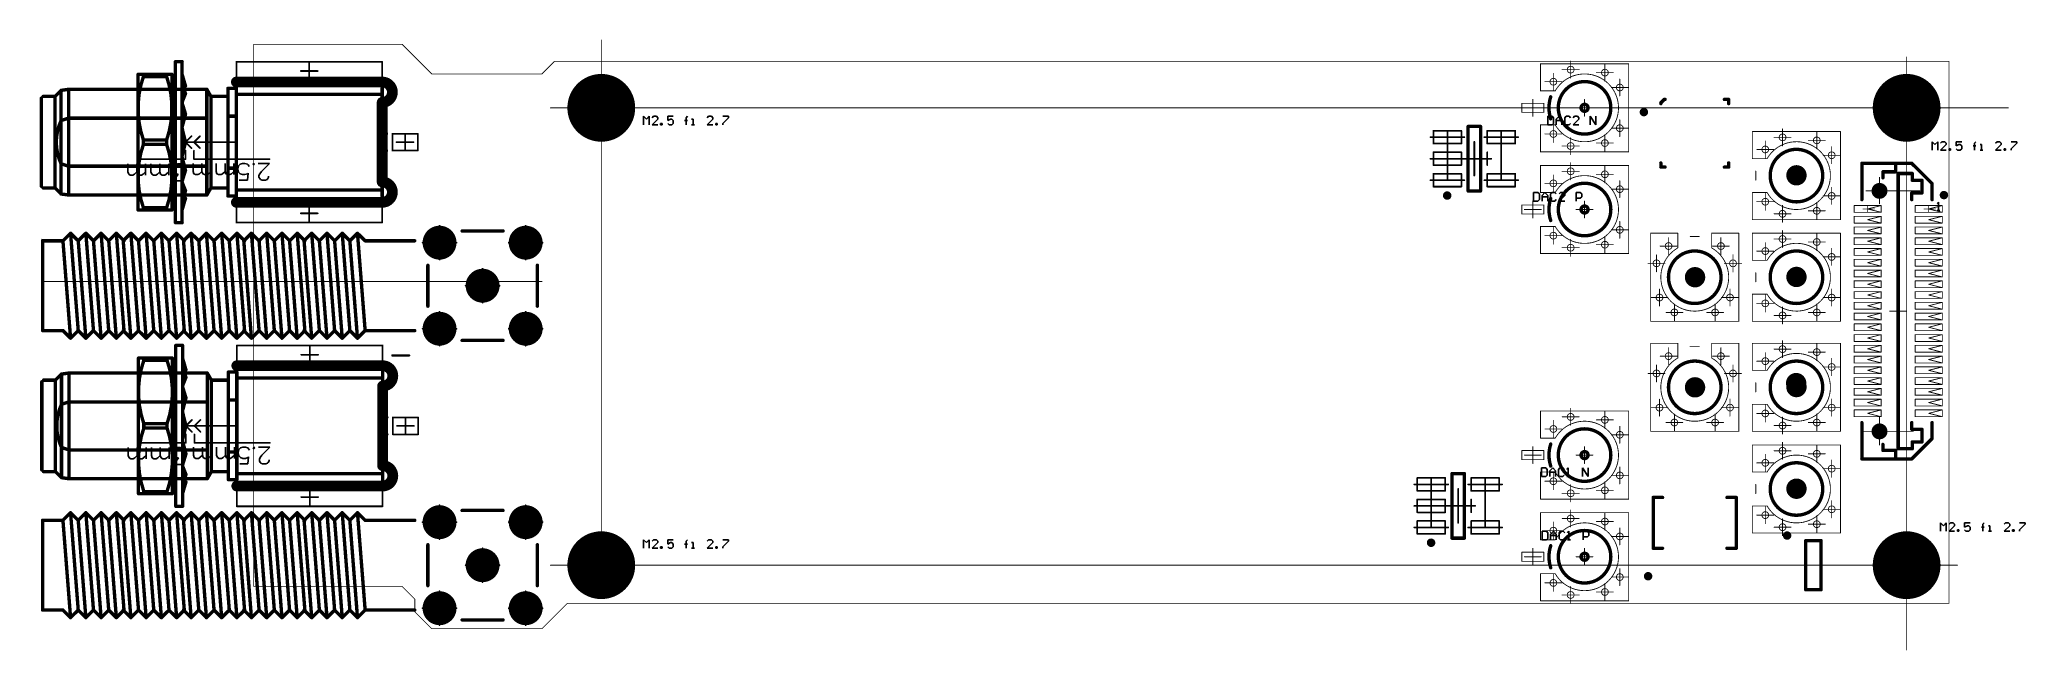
# Model space of a CAD drawing. Header units: millimetres. Extents: x 0.68 to 5.3, y 1.23 to 2.65.
import ezdxf

# ---------------------------------------------------------------- set-up
doc = ezdxf.new("R2010")
doc.units = ezdxf.units.MM
doc.header["$MEASUREMENT"] = 0
for name, color, linetype in [('Mechanical1', 6, 'Continuous'), ('Mechanical2', 216, 'Continuous'), ('Mechanical8', 56, 'Continuous'), ('MultiLayer', 9, 'Continuous'), ('PadHoleLayer', 156, 'Continuous'), ('TopOverlay', 2, 'Continuous')]:
    doc.layers.add(name, color=color, linetype=linetype)

# ---------------------------------------------------------------- blocks, each defined once
blk = doc.blocks.new('TELEGARTNER_J01151A0451_1')
at = {"layer": 'Mechanical1', "const_width": 0.025}
for points in [[(0.0531, 0.0925, -1), (0.0531, 0.1398)], [(0.0531, -0.1398, -1), (0.0531, -0.0925)]]:
    blk.add_lwpolyline(points, format="xyb", dxfattribs=at)
for points in [[(0.3917, 0.1398), (0.0531, 0.1398)], [(0.0531, 0.0925), (0.0531, -0.0925)], [(0.3917, -0.1398), (0.0531, -0.1398)]]:
    blk.add_lwpolyline(points, dxfattribs=at)
at = {"layer": 'Mechanical1', "const_width": 0.0125}
for points in [[(0.0469, 0.1398, 1), (0.0594, 0.1398, 1)], [(0.0469, 0.1398, 1), (0.0594, 0.1398, 1)], [(0.3855, 0.1398, 1), (0.398, 0.1398, 1)], [(0.0469, 0.0925, 1), (0.0594, 0.0925, 1)], [(0.0469, 0.0925, 1), (0.0594, 0.0925, 1)], [(0.0469, -0.0925, 1), (0.0594, -0.0925, 1)], [(0.0469, -0.0925, 1), (0.0594, -0.0925, 1)], [(0.0469, -0.1398, 1), (0.0594, -0.1398, 1)], [(0.0469, -0.1398, 1), (0.0594, -0.1398, 1)], [(0.3855, -0.1398, 1), (0.398, -0.1398, 1)]]:
    blk.add_lwpolyline(points, format="xyb", close=True, dxfattribs=at)
at = {"layer": 'Mechanical8'}
for p, q in [((0.3337, 0.068), (0.315, 0.0492)), ((0.315, 0.0492), (0.3412, 0.0492)), ((0.3168, 0.0811), (0.3187, 0.0848)), ((0.3168, 0.0792), (0.3168, 0.0811)), ((0.3187, 0.0848), (0.3206, 0.0867)), ((0.3206, 0.0867), (0.3243, 0.0886)), ((0.3243, 0.0886), (0.3318, 0.0886)), ((0.3318, 0.0886), (0.3356, 0.0867)), ((0.3375, 0.0736), (0.3337, 0.068)), ((0.3356, 0.0867), (0.3375, 0.0848)), ((0.3375, 0.0848), (0.3393, 0.0811)), ((0.3393, 0.0773), (0.3375, 0.0736)), ((0.3393, 0.0811), (0.3393, 0.0773)), ((0.3519, 0.053), (0.35, 0.0511)), ((0.35, 0.0511), (0.3519, 0.0492)), ((0.3538, 0.0511), (0.3519, 0.053)), ((0.3519, 0.0492), (0.3538, 0.0511)), ((0.3643, 0.053), (0.3624, 0.0567)), ((0.3661, 0.0886), (0.3643, 0.0717)), ((0.3643, 0.0717), (0.3661, 0.0736)), ((0.3661, 0.0511), (0.3643, 0.053)), ((0.3849, 0.0886), (0.3661, 0.0886)), ((0.3661, 0.0736), (0.3718, 0.0755)), ((0.3718, 0.0492), (0.3661, 0.0511)), ((0.3718, 0.0755), (0.3774, 0.0755)), ((0.3774, 0.0492), (0.3718, 0.0492)), ((0.3774, 0.0755), (0.383, 0.0736)), ((0.383, 0.0511), (0.3774, 0.0492)), ((0.383, 0.0736), (0.3867, 0.0698)), ((0.3867, 0.0548), (0.383, 0.0511)), ((0.3867, 0.0698), (0.3886, 0.0642)), ((0.3886, 0.0605), (0.3867, 0.0548)), ((0.3886, 0.0642), (0.3886, 0.0605)), ((0.3974, 0.0755), (0.3974, 0.0492)), ((0.3974, 0.068), (0.4031, 0.0736)), ((0.4031, 0.0736), (0.4068, 0.0755)), ((0.4068, 0.0755), (0.4124, 0.0755)), ((0.4124, 0.0755), (0.4162, 0.0736)), ((0.4162, 0.0736), (0.4181, 0.068)), ((0.4181, 0.068), (0.4237, 0.0736)), ((0.4181, 0.068), (0.4181, 0.0492)), ((0.4237, 0.0736), (0.4274, 0.0755)), ((0.4274, 0.0755), (0.433, 0.0755)), ((0.433, 0.0755), (0.4368, 0.0736)), ((0.4368, 0.0736), (0.4387, 0.068)), ((0.4387, 0.068), (0.4387, 0.0492)), ((0.451, 0.0755), (0.451, 0.0492)), ((0.451, 0.068), (0.4567, 0.0736)), ((0.4567, 0.0736), (0.4604, 0.0755)), ((0.4604, 0.0755), (0.466, 0.0755)), ((0.466, 0.0755), (0.4698, 0.0736)), ((0.4698, 0.0736), (0.4717, 0.068)), ((0.4717, 0.068), (0.4773, 0.0736)), ((0.4717, 0.068), (0.4717, 0.0492)), ((0.4773, 0.0736), (0.481, 0.0755)), ((0.481, 0.0755), (0.4867, 0.0755)), ((0.4867, 0.0755), (0.4904, 0.0736)), ((0.4904, 0.0736), (0.4923, 0.068)), ((0.4923, 0.068), (0.4923, 0.0492)), ((0.5157, 0.0539), (0.5138, 0.0577)), ((0.5175, 0.0521), (0.5157, 0.0539)), ((0.5175, 0.0896), (0.5381, 0.0896)), ((0.5232, 0.0502), (0.5175, 0.0521)), ((0.5288, 0.0502), (0.5232, 0.0502)), ((0.5381, 0.0896), (0.5269, 0.0746)), ((0.5269, 0.0746), (0.5325, 0.0746)), ((0.5344, 0.0521), (0.5288, 0.0502)), ((0.5325, 0.0746), (0.5363, 0.0727)), ((0.5381, 0.0558), (0.5344, 0.0521)), ((0.5363, 0.0727), (0.5381, 0.0708)), ((0.5381, 0.0708), (0.54, 0.0652)), ((0.54, 0.0614), (0.5381, 0.0558)), ((0.54, 0.0652), (0.54, 0.0614)), ((0.5488, 0.0764), (0.5488, 0.0502)), ((0.5488, 0.0689), (0.5545, 0.0746)), ((0.5545, 0.0746), (0.5582, 0.0764)), ((0.5582, 0.0764), (0.5638, 0.0764)), ((0.5638, 0.0764), (0.5676, 0.0746)), ((0.5676, 0.0746), (0.5694, 0.0689)), ((0.5694, 0.0689), (0.5751, 0.0746)), ((0.5694, 0.0689), (0.5694, 0.0502)), ((0.5751, 0.0746), (0.5788, 0.0764)), ((0.5788, 0.0764), (0.5844, 0.0764)), ((0.5844, 0.0764), (0.5882, 0.0746)), ((0.5882, 0.0746), (0.5901, 0.0689)), ((0.5901, 0.0689), (0.5901, 0.0502)), ((0.6024, 0.0764), (0.6024, 0.0502)), ((0.6024, 0.0689), (0.6081, 0.0746)), ((0.6081, 0.0746), (0.6118, 0.0764)), ((0.6118, 0.0764), (0.6174, 0.0764)), ((0.6174, 0.0764), (0.6212, 0.0746)), ((0.6212, 0.0746), (0.6231, 0.0689)), ((0.6231, 0.0689), (0.6287, 0.0746)), ((0.6231, 0.0689), (0.6231, 0.0502)), ((0.6287, 0.0746), (0.6324, 0.0764)), ((0.6324, 0.0764), (0.638, 0.0764)), ((0.638, 0.0764), (0.6418, 0.0746)), ((0.6418, 0.0746), (0.6437, 0.0689)), ((0.6437, 0.0689), (0.6437, 0.0502))]:
    blk.add_line(p, q, dxfattribs=at)
at = {"layer": 'Mechanical8', "const_width": 0.00394}
for points in [[(0.3917, 0.187), (0.0531, 0.187)], [(0.0531, 0.187), (0.0531, 0.1437)], [(0.2224, 0.185), (0.2224, 0.1654)], [(0.3917, 0.187), (0.3917, 0.1437)], [(0.3917, 0.1437), (0.0531, 0.1437)], [(0.2224, 0.1654), (0.2028, 0.1654)], [(0.2421, 0.1654), (0.2224, 0.1654)], [(0.2224, 0.1654), (0.2224, 0.1457)], [(0.0295, 0.0197), (-0.0295, 0.0197)], [(-0.0295, 0.0197), (-0.0295, -0.0197)], [(0, 0), (-0.0197, 0)], [(0, 0.0197), (0, 0)], [(0.0197, 0), (0, 0)], [(0, 0), (0, -0.0197)], [(0.0295, 0.0197), (0.0295, -0.0197)], [(0.4902, 0.0394), (0.315, 0.0394)], [(0.3917, 0.0098), (0.3917, -0.0098)], [(0.4902, 0), (0.3917, 0)], [(0.4902, 0), (0.4762, 0.0139)], [(0.4902, 0), (0.4762, -0.0139)], [(0.4902, 0.0394), (0.4902, 0.0197)], [(0.5098, 0), (0.4902, 0)], [(0.5098, 0), (0.4959, 0.0139)], [(0.5098, 0), (0.4959, -0.0139)], [(0.6201, 0.0394), (0.5098, 0.0394)], [(0.5098, 0.0394), (0.5098, 0.0197)], [(0.0295, -0.0197), (-0.0295, -0.0197)], [(0.3917, -0.1437), (0.0531, -0.1437)], [(0.0531, -0.1437), (0.0531, -0.187)], [(0.2224, -0.1654), (0.2028, -0.1654)], [(0.2224, -0.1457), (0.2224, -0.1654)], [(0.2421, -0.1654), (0.2224, -0.1654)], [(0.2224, -0.1654), (0.2224, -0.185)], [(0.3917, -0.1437), (0.3917, -0.187)], [(0.3917, -0.187), (0.0531, -0.187)]]:
    blk.add_lwpolyline(points, dxfattribs=at)
at = {"layer": 'Mechanical8', "const_width": 0.00197}
for points in [[(0.0522, 0.187, 1), (0.0541, 0.187, 1)], [(0.0522, 0.187, 1), (0.0541, 0.187, 1)], [(0.2215, 0.185, 1), (0.2234, 0.185, 1)], [(0.3907, 0.187, 1), (0.3927, 0.187, 1)], [(0.3907, 0.187, 1), (0.3927, 0.187, 1)], [(0.0522, 0.1437, 1), (0.0541, 0.1437, 1)], [(0.0522, 0.1437, 1), (0.0541, 0.1437, 1)], [(0.2018, 0.1654, 1), (0.2037, 0.1654, 1)], [(0.2215, 0.1654, 1), (0.2234, 0.1654, 1)], [(0.2215, 0.1654, 1), (0.2234, 0.1654, 1)], [(0.2215, 0.1654, 1), (0.2234, 0.1654, 1)], [(0.2215, 0.1654, 1), (0.2234, 0.1654, 1)], [(0.2215, 0.1457, 1), (0.2234, 0.1457, 1)], [(0.2411, 0.1654, 1), (0.2431, 0.1654, 1)], [(0.3907, 0.1437, 1), (0.3927, 0.1437, 1)], [(0.3907, 0.1437, 1), (0.3927, 0.1437, 1)], [(-0.0305, 0.0197, 1), (-0.0285, 0.0197, 1)], [(-0.0305, 0.0197, 1), (-0.0285, 0.0197, 1)], [(-0.0207, 0, 1), (-0.0187, 0, 1)], [(-0.001, 0.0197, 1), (0.001, 0.0197, 1)], [(-0.001, 0, 1), (0.001, 0, 1)], [(-0.001, 0, 1), (0.001, 0, 1)], [(-0.001, 0, 1), (0.001, 0, 1)], [(-0.001, 0, 1), (0.001, 0, 1)], [(0.0187, 0, 1), (0.0207, 0, 1)], [(0.0285, 0.0197, 1), (0.0305, 0.0197, 1)], [(0.0285, 0.0197, 1), (0.0305, 0.0197, 1)], [(0.314, 0.0394, 1), (0.3159, 0.0394, 1)], [(0.3907, 0.0098, 1), (0.3927, 0.0098, 1)], [(0.3907, 0, 1), (0.3927, 0, 1)], [(0.4753, 0.0139, 1), (0.4772, 0.0139, 1)], [(0.4892, 0.0394, 1), (0.4911, 0.0394, 1)], [(0.4892, 0.0394, 1), (0.4911, 0.0394, 1)], [(0.4892, 0.0197, 1), (0.4911, 0.0197, 1)], [(0.4892, 0, 1), (0.4911, 0, 1)], [(0.4892, 0, 1), (0.4911, 0, 1)], [(0.4892, 0, 1), (0.4911, 0, 1)], [(0.4892, 0, 1), (0.4911, 0, 1)], [(0.4949, 0.0139, 1), (0.4969, 0.0139, 1)], [(0.5089, 0.0394, 1), (0.5108, 0.0394, 1)], [(0.5089, 0.0394, 1), (0.5108, 0.0394, 1)], [(0.5089, 0.0197, 1), (0.5108, 0.0197, 1)], [(0.5089, 0, 1), (0.5108, 0, 1)], [(0.5089, 0, 1), (0.5108, 0, 1)], [(0.5089, 0, 1), (0.5108, 0, 1)], [(0.6191, 0.0394, 1), (0.6211, 0.0394, 1)], [(-0.0305, -0.0197, 1), (-0.0285, -0.0197, 1)], [(-0.0305, -0.0197, 1), (-0.0285, -0.0197, 1)], [(-0.001, -0.0197, 1), (0.001, -0.0197, 1)], [(0.0285, -0.0197, 1), (0.0305, -0.0197, 1)], [(0.0285, -0.0197, 1), (0.0305, -0.0197, 1)], [(0.3907, -0.0098, 1), (0.3927, -0.0098, 1)], [(0.4753, -0.0139, 1), (0.4772, -0.0139, 1)], [(0.4949, -0.0139, 1), (0.4969, -0.0139, 1)], [(0.0522, -0.1437, 1), (0.0541, -0.1437, 1)], [(0.0522, -0.1437, 1), (0.0541, -0.1437, 1)], [(0.2018, -0.1654, 1), (0.2037, -0.1654, 1)], [(0.2215, -0.1457, 1), (0.2234, -0.1457, 1)], [(0.2215, -0.1654, 1), (0.2234, -0.1654, 1)], [(0.2215, -0.1654, 1), (0.2234, -0.1654, 1)], [(0.2215, -0.1654, 1), (0.2234, -0.1654, 1)], [(0.2215, -0.1654, 1), (0.2234, -0.1654, 1)], [(0.2215, -0.185, 1), (0.2234, -0.185, 1)], [(0.2411, -0.1654, 1), (0.2431, -0.1654, 1)], [(0.3907, -0.1437, 1), (0.3927, -0.1437, 1)], [(0.3907, -0.1437, 1), (0.3927, -0.1437, 1)], [(0.0522, -0.187, 1), (0.0541, -0.187, 1)], [(0.0522, -0.187, 1), (0.0541, -0.187, 1)], [(0.3907, -0.187, 1), (0.3927, -0.187, 1)], [(0.3907, -0.187, 1), (0.3927, -0.187, 1)]]:
    blk.add_lwpolyline(points, format="xyb", close=True, dxfattribs=at)
at = {"layer": 'MultiLayer'}
for p, q in [((0.0398, 0.1362), (0.0485, 0.1398)), ((0.0485, 0.1398), (0.0531, 0.1398)), ((0.0531, 0.1398), (0.0531, 0.1398)), ((0.0531, 0.1398), (0.3917, 0.1398)), ((0.3917, 0.1398), (0.3917, -0.1398)), ((0.0295, 0.1208), (0.0331, 0.1295)), ((0.0295, 0.1114), (0.0295, 0.1208)), ((0.0331, 0.1028), (0.0295, 0.1114)), ((0.0331, 0.1295), (0.0398, 0.1362)), ((0.0398, 0.0961), (0.0331, 0.1028)), ((0.0485, 0.0925), (0.0398, 0.0961)), ((0.0531, 0.0925), (0.0485, 0.0925)), ((0.0531, -0.0925), (0.0531, 0.0925)), ((0.0295, -0.1114), (0.0331, -0.1028)), ((0.0295, -0.1208), (0.0295, -0.1114)), ((0.0331, -0.1295), (0.0295, -0.1208)), ((0.0331, -0.1028), (0.0398, -0.0961)), ((0.0398, -0.1362), (0.0331, -0.1295)), ((0.0398, -0.0961), (0.0485, -0.0925)), ((0.0485, -0.1398), (0.0398, -0.1362)), ((0.0485, -0.0925), (0.0531, -0.0925)), ((0.0531, -0.0925), (0.0531, -0.0925)), ((0.0531, -0.1398), (0.0485, -0.1398)), ((0.3917, -0.1398), (0.0531, -0.1398))]:
    blk.add_line(p, q, dxfattribs=at)
at = {"layer": 'TopOverlay', "const_width": 0.00787}
for points in [[(0.5335, 0.187), (0.5177, 0.187)], [(0.5177, 0.187), (0.5177, -0.187)], [(0.5335, 0.187), (0.5335, -0.187)], [(0.5177, 0.1575), (0.5098, 0.1304)], [(0.5177, 0.1364), (0.5098, 0.1129)], [(0.5413, 0.1304), (0.5335, 0.1575)], [(0.5413, 0.1129), (0.5335, 0.1364)], [(0.5413, 0.1575), (0.5413, -0.1575)], [(0.6201, 0.1575), (0.5413, 0.1575)], [(0.5538, 0.1575), (0.5538, 0.1526)], [(0.6076, 0.1526), (0.5538, 0.1526)], [(0.6076, 0.1575), (0.6076, 0.1526)], [(0.6201, 0.1575), (0.6201, -0.1575)], [(0.0531, 0.126), (0.0531, -0.126)], [(0.3917, 0.1114), (0.0531, 0.1114)], [(0.3917, 0.126), (0.3917, -0.126)], [(0.4114, 0.125), (0.3917, 0.125)], [(0.4114, 0.125), (0.4114, -0.125)], [(0.4508, 0.1063), (0.4114, 0.1063)], [(0.4603, 0.1228), (0.4508, 0.1063)], [(0.4508, 0.1063), (0.4508, -0.1063)], [(0.7815, 0.1228), (0.4603, 0.1228)], [(0.4603, 0.1228), (0.4603, -0.1228)], [(0.5177, 0.1281), (0.5098, 0.1304)], [(0.5177, 0.0932), (0.5098, 0.1129)], [(0.5177, 0.0912), (0.5098, 0.0652)], [(0.5413, 0.1304), (0.5335, 0.1281)], [(0.5413, 0.1129), (0.5335, 0.0935)], [(0.5413, 0.0652), (0.5335, 0.0908)], [(0.7815, 0.1228), (0.7815, -0.1228)], [(0.7989, 0.1204), (0.7815, 0.1228)], [(0.813, 0.1063), (0.7989, 0.1204)], [(0.7989, 0.1204), (0.7989, -0.1204)], [(0.8406, 0.1063), (0.813, 0.1063)], [(0.813, 0.1063), (0.813, -0.1063)], [(0.8445, 0.1024), (0.8445, -0.1024)], [(0.4114, 0.0604), (0.3917, 0.0604)], [(0.7815, 0.0558), (0.4603, 0.0558)], [(0.5177, 0.0352), (0.5098, 0.0652)], [(0.5413, 0.0652), (0.5335, 0.0357)], [(0.7989, 0.0501), (0.7815, 0.0558)], [(0.0531, 0.0197), (0.0433, 0.0197)], [(0.5177, 0.0325), (0.5098, 0)], [(0.5177, -0.0322), (0.5098, 0)], [(0.5413, 0), (0.5335, 0.032)], [(0.5413, 0), (0.5335, -0.032)], [(0.5538, 0.0049), (0.5538, -0.0049)], [(0.6076, 0.0049), (0.5538, 0.0049)], [(0.6076, 0.0049), (0.6076, -0.0049)], [(0.0531, -0.0197), (0.0433, -0.0197)], [(0.5177, -0.0349), (0.5098, -0.0652)], [(0.5413, -0.0652), (0.5335, -0.0357)], [(0.6076, -0.0049), (0.5538, -0.0049)], [(0.4114, -0.0604), (0.3917, -0.0604)], [(0.7815, -0.0558), (0.4603, -0.0558)], [(0.5177, -0.0909), (0.5098, -0.0652)], [(0.5177, -0.0929), (0.5098, -0.1129)], [(0.5413, -0.0652), (0.5335, -0.0905)], [(0.5413, -0.1129), (0.5335, -0.0932)], [(0.7989, -0.0501), (0.7815, -0.0558)], [(0.3917, -0.1114), (0.0531, -0.1114)], [(0.4114, -0.125), (0.3917, -0.125)], [(0.4508, -0.1063), (0.4114, -0.1063)], [(0.4603, -0.1228), (0.4508, -0.1063)], [(0.7815, -0.1228), (0.4603, -0.1228)], [(0.5177, -0.1344), (0.5098, -0.1129)], [(0.5177, -0.1281), (0.5098, -0.1304)], [(0.5177, -0.1575), (0.5098, -0.1304)], [(0.5413, -0.1129), (0.5335, -0.1364)], [(0.5413, -0.1304), (0.5335, -0.1281)], [(0.5413, -0.1304), (0.5335, -0.1575)], [(0.7989, -0.1204), (0.7815, -0.1228)], [(0.813, -0.1063), (0.7989, -0.1204)], [(0.8406, -0.1063), (0.813, -0.1063)], [(0.5335, -0.187), (0.5177, -0.187)], [(0.6201, -0.1575), (0.5413, -0.1575)], [(0.6076, -0.1526), (0.5538, -0.1526)], [(0.5538, -0.1526), (0.5538, -0.1575)], [(0.6076, -0.1526), (0.6076, -0.1575)]]:
    blk.add_lwpolyline(points, dxfattribs=at)
at = {"layer": 'TopOverlay', "const_width": 0.00394}
for points in [[(0.5157, 0.187, 1), (0.5197, 0.187, 1)], [(0.5157, 0.187, 1), (0.5197, 0.187, 1)], [(0.5315, 0.187, 1), (0.5354, 0.187, 1)], [(0.5315, 0.187, 1), (0.5354, 0.187, 1)], [(0.5157, 0.1575, 1), (0.5197, 0.1575, 1)], [(0.5157, 0.1364, 1), (0.5197, 0.1364, 1)], [(0.5315, 0.1575, 1), (0.5354, 0.1575, 1)], [(0.5315, 0.1364, 1), (0.5354, 0.1364, 1)], [(0.5394, 0.1575, 1), (0.5433, 0.1575, 1)], [(0.5394, 0.1575, 1), (0.5433, 0.1575, 1)], [(0.5518, 0.1575, 1), (0.5558, 0.1575, 1)], [(0.5518, 0.1526, 1), (0.5558, 0.1526, 1)], [(0.5518, 0.1526, 1), (0.5558, 0.1526, 1)], [(0.5518, 0.1526, 1), (0.5558, 0.1526, 1)], [(0.6056, 0.1575, 1), (0.6096, 0.1575, 1)], [(0.6056, 0.1526, 1), (0.6096, 0.1526, 1)], [(0.6056, 0.1526, 1), (0.6096, 0.1526, 1)], [(0.6056, 0.1526, 1), (0.6096, 0.1526, 1)], [(0.6181, 0.1575, 1), (0.622, 0.1575, 1)], [(0.6181, 0.1575, 1), (0.622, 0.1575, 1)], [(0.0512, 0.126, 1), (0.0551, 0.126, 1)], [(0.0512, 0.1114, 1), (0.0551, 0.1114, 1)], [(0.3898, 0.126, 1), (0.3937, 0.126, 1)], [(0.3898, 0.125, 1), (0.3937, 0.125, 1)], [(0.3898, 0.1114, 1), (0.3937, 0.1114, 1)], [(0.4094, 0.125, 1), (0.4134, 0.125, 1)], [(0.4094, 0.125, 1), (0.4134, 0.125, 1)], [(0.4094, 0.1063, 1), (0.4134, 0.1063, 1)], [(0.4488, 0.1063, 1), (0.4528, 0.1063, 1)], [(0.4488, 0.1063, 1), (0.4528, 0.1063, 1)], [(0.4488, 0.1063, 1), (0.4528, 0.1063, 1)], [(0.4584, 0.1228, 1), (0.4623, 0.1228, 1)], [(0.4584, 0.1228, 1), (0.4623, 0.1228, 1)], [(0.4584, 0.1228, 1), (0.4623, 0.1228, 1)], [(0.5079, 0.1304, 1), (0.5118, 0.1304, 1)], [(0.5079, 0.1304, 1), (0.5118, 0.1304, 1)], [(0.5079, 0.1129, 1), (0.5118, 0.1129, 1)], [(0.5079, 0.1129, 1), (0.5118, 0.1129, 1)], [(0.5157, 0.1281, 1), (0.5197, 0.1281, 1)], [(0.5157, 0.0932, 1), (0.5197, 0.0932, 1)], [(0.5157, 0.0912, 1), (0.5197, 0.0912, 1)], [(0.5315, 0.1281, 1), (0.5354, 0.1281, 1)], [(0.5315, 0.0935, 1), (0.5354, 0.0935, 1)], [(0.5315, 0.0908, 1), (0.5354, 0.0908, 1)], [(0.5394, 0.1304, 1), (0.5433, 0.1304, 1)], [(0.5394, 0.1304, 1), (0.5433, 0.1304, 1)], [(0.5394, 0.1129, 1), (0.5433, 0.1129, 1)], [(0.5394, 0.1129, 1), (0.5433, 0.1129, 1)], [(0.7795, 0.1228, 1), (0.7835, 0.1228, 1)], [(0.7795, 0.1228, 1), (0.7835, 0.1228, 1)], [(0.7795, 0.1228, 1), (0.7835, 0.1228, 1)], [(0.7969, 0.1204, 1), (0.8009, 0.1204, 1)], [(0.7969, 0.1204, 1), (0.8009, 0.1204, 1)], [(0.7969, 0.1204, 1), (0.8009, 0.1204, 1)], [(0.811, 0.1063, 1), (0.815, 0.1063, 1)], [(0.811, 0.1063, 1), (0.815, 0.1063, 1)], [(0.811, 0.1063, 1), (0.815, 0.1063, 1)], [(0.8386, 0.1063, 1), (0.8425, 0.1063, 1)], [(0.8425, 0.1024, 1), (0.8465, 0.1024, 1)], [(0.3898, 0.0604, 1), (0.3937, 0.0604, 1)], [(0.4094, 0.0604, 1), (0.4134, 0.0604, 1)], [(0.4584, 0.0558, 1), (0.4623, 0.0558, 1)], [(0.5079, 0.0652, 1), (0.5118, 0.0652, 1)], [(0.5079, 0.0652, 1), (0.5118, 0.0652, 1)], [(0.5394, 0.0652, 1), (0.5433, 0.0652, 1)], [(0.5394, 0.0652, 1), (0.5433, 0.0652, 1)], [(0.7795, 0.0558, 1), (0.7835, 0.0558, 1)], [(0.7795, 0.0558, 1), (0.7835, 0.0558, 1)], [(0.7969, 0.0501, 1), (0.8009, 0.0501, 1)], [(0.7969, 0.0501, 1), (0.8009, 0.0501, 1)], [(0.0413, 0.0197, 1), (0.0453, 0.0197, 1)], [(0.0512, 0.0197, 1), (0.0551, 0.0197, 1)], [(0.5079, 0, 1), (0.5118, 0, 1)], [(0.5079, 0, 1), (0.5118, 0, 1)], [(0.5157, 0.0352, 1), (0.5197, 0.0352, 1)], [(0.5157, 0.0325, 1), (0.5197, 0.0325, 1)], [(0.5315, 0.0357, 1), (0.5354, 0.0357, 1)], [(0.5315, 0.032, 1), (0.5354, 0.032, 1)], [(0.5394, 0, 1), (0.5433, 0, 1)], [(0.5394, 0, 1), (0.5433, 0, 1)], [(0.5518, 0.0049, 1), (0.5558, 0.0049, 1)], [(0.5518, 0.0049, 1), (0.5558, 0.0049, 1)], [(0.5518, 0.0049, 1), (0.5558, 0.0049, 1)], [(0.6056, 0.0049, 1), (0.6096, 0.0049, 1)], [(0.6056, 0.0049, 1), (0.6096, 0.0049, 1)], [(0.6056, 0.0049, 1), (0.6096, 0.0049, 1)], [(0.0413, -0.0197, 1), (0.0453, -0.0197, 1)], [(0.0512, -0.0197, 1), (0.0551, -0.0197, 1)], [(0.5157, -0.0322, 1), (0.5197, -0.0322, 1)], [(0.5157, -0.0349, 1), (0.5197, -0.0349, 1)], [(0.5315, -0.032, 1), (0.5354, -0.032, 1)], [(0.5315, -0.0357, 1), (0.5354, -0.0357, 1)], [(0.5518, -0.0049, 1), (0.5558, -0.0049, 1)], [(0.5518, -0.0049, 1), (0.5558, -0.0049, 1)], [(0.5518, -0.0049, 1), (0.5558, -0.0049, 1)], [(0.6056, -0.0049, 1), (0.6096, -0.0049, 1)], [(0.6056, -0.0049, 1), (0.6096, -0.0049, 1)], [(0.6056, -0.0049, 1), (0.6096, -0.0049, 1)], [(0.3898, -0.0604, 1), (0.3937, -0.0604, 1)], [(0.4094, -0.0604, 1), (0.4134, -0.0604, 1)], [(0.4584, -0.0558, 1), (0.4623, -0.0558, 1)], [(0.5079, -0.0652, 1), (0.5118, -0.0652, 1)], [(0.5079, -0.0652, 1), (0.5118, -0.0652, 1)], [(0.5157, -0.0909, 1), (0.5197, -0.0909, 1)], [(0.5157, -0.0929, 1), (0.5197, -0.0929, 1)], [(0.5315, -0.0905, 1), (0.5354, -0.0905, 1)], [(0.5315, -0.0932, 1), (0.5354, -0.0932, 1)], [(0.5394, -0.0652, 1), (0.5433, -0.0652, 1)], [(0.5394, -0.0652, 1), (0.5433, -0.0652, 1)], [(0.7795, -0.0558, 1), (0.7835, -0.0558, 1)], [(0.7795, -0.0558, 1), (0.7835, -0.0558, 1)], [(0.7969, -0.0501, 1), (0.8009, -0.0501, 1)], [(0.7969, -0.0501, 1), (0.8009, -0.0501, 1)], [(0.0512, -0.1114, 1), (0.0551, -0.1114, 1)], [(0.0512, -0.126, 1), (0.0551, -0.126, 1)], [(0.3898, -0.1114, 1), (0.3937, -0.1114, 1)], [(0.3898, -0.125, 1), (0.3937, -0.125, 1)], [(0.3898, -0.126, 1), (0.3937, -0.126, 1)], [(0.4094, -0.1063, 1), (0.4134, -0.1063, 1)], [(0.4094, -0.125, 1), (0.4134, -0.125, 1)], [(0.4094, -0.125, 1), (0.4134, -0.125, 1)], [(0.4488, -0.1063, 1), (0.4528, -0.1063, 1)], [(0.4488, -0.1063, 1), (0.4528, -0.1063, 1)], [(0.4488, -0.1063, 1), (0.4528, -0.1063, 1)], [(0.4584, -0.1228, 1), (0.4623, -0.1228, 1)], [(0.4584, -0.1228, 1), (0.4623, -0.1228, 1)], [(0.4584, -0.1228, 1), (0.4623, -0.1228, 1)], [(0.5079, -0.1129, 1), (0.5118, -0.1129, 1)], [(0.5079, -0.1129, 1), (0.5118, -0.1129, 1)], [(0.5079, -0.1304, 1), (0.5118, -0.1304, 1)], [(0.5079, -0.1304, 1), (0.5118, -0.1304, 1)], [(0.5157, -0.1281, 1), (0.5197, -0.1281, 1)], [(0.5157, -0.1344, 1), (0.5197, -0.1344, 1)], [(0.5315, -0.1281, 1), (0.5354, -0.1281, 1)], [(0.5315, -0.1364, 1), (0.5354, -0.1364, 1)], [(0.5394, -0.1129, 1), (0.5433, -0.1129, 1)], [(0.5394, -0.1129, 1), (0.5433, -0.1129, 1)], [(0.5394, -0.1304, 1), (0.5433, -0.1304, 1)], [(0.5394, -0.1304, 1), (0.5433, -0.1304, 1)], [(0.7795, -0.1228, 1), (0.7835, -0.1228, 1)], [(0.7795, -0.1228, 1), (0.7835, -0.1228, 1)], [(0.7795, -0.1228, 1), (0.7835, -0.1228, 1)], [(0.7969, -0.1204, 1), (0.8009, -0.1204, 1)], [(0.7969, -0.1204, 1), (0.8009, -0.1204, 1)], [(0.7969, -0.1204, 1), (0.8009, -0.1204, 1)], [(0.811, -0.1063, 1), (0.815, -0.1063, 1)], [(0.811, -0.1063, 1), (0.815, -0.1063, 1)], [(0.811, -0.1063, 1), (0.815, -0.1063, 1)], [(0.8386, -0.1063, 1), (0.8425, -0.1063, 1)], [(0.8425, -0.1024, 1), (0.8465, -0.1024, 1)], [(0.5157, -0.1575, 1), (0.5197, -0.1575, 1)], [(0.5157, -0.187, 1), (0.5197, -0.187, 1)], [(0.5157, -0.187, 1), (0.5197, -0.187, 1)], [(0.5315, -0.1575, 1), (0.5354, -0.1575, 1)], [(0.5315, -0.187, 1), (0.5354, -0.187, 1)], [(0.5315, -0.187, 1), (0.5354, -0.187, 1)], [(0.5394, -0.1575, 1), (0.5433, -0.1575, 1)], [(0.5394, -0.1575, 1), (0.5433, -0.1575, 1)], [(0.5518, -0.1526, 1), (0.5558, -0.1526, 1)], [(0.5518, -0.1526, 1), (0.5558, -0.1526, 1)], [(0.5518, -0.1526, 1), (0.5558, -0.1526, 1)], [(0.5518, -0.1575, 1), (0.5558, -0.1575, 1)], [(0.6056, -0.1526, 1), (0.6096, -0.1526, 1)], [(0.6056, -0.1526, 1), (0.6096, -0.1526, 1)], [(0.6056, -0.1526, 1), (0.6096, -0.1526, 1)], [(0.6056, -0.1575, 1), (0.6096, -0.1575, 1)], [(0.6181, -0.1575, 1), (0.622, -0.1575, 1)], [(0.6181, -0.1575, 1), (0.622, -0.1575, 1)]]:
    blk.add_lwpolyline(points, format="xyb", close=True, dxfattribs=at)
at = {"layer": 'TopOverlay', "const_width": 0.00787}
for points in [[(0.5538, 0.0049, -0.16885), (0.5538, 0.1526)], [(0.6076, 0.1526, -0.16885), (0.6076, 0.0049)], [(0.7989, 0.0501, -0.218166), (0.7989, -0.0501)], [(0.5538, -0.1526, -0.16885), (0.5538, -0.0049)], [(0.6076, -0.0049, -0.16885), (0.6076, -0.1526)]]:
    blk.add_lwpolyline(points, format="xyb", dxfattribs=at)
blk = doc.blocks.new('AMPHENOL_SMP_MSLD_PCT_10_2')
at = {"layer": 'Mechanical8', "const_width": 0.00197}
for points in [[(-0.1024, -0.1024), (-0.1024, 0.1024)], [(-0.1024, 0.1024), (-0.0394, 0.1024)], [(-0.0607, 0.0724), (-0.0607, 0.0921)], [(-0.0394, 0.0682), (-0.0394, 0.1024)], [(-0.0106, 0.0945), (0.0106, 0.0945)], [(0.0394, 0.1024), (0.1024, 0.1024)], [(0.0394, 0.0682), (0.0394, 0.1024)], [(0.0607, 0.0724), (0.0607, 0.0921)], [(0.1024, -0.1024), (0.1024, 0.1024)], [(-0.0888, 0.0323), (-0.0888, 0.052)], [(-0.0804, 0.0724), (-0.0607, 0.0724)], [(-0.0607, 0.0527), (-0.0607, 0.0724)], [(-0.0607, 0.0724), (-0.0411, 0.0724)], [(0.0411, 0.0724), (0.0607, 0.0724)], [(0.0607, 0.0527), (0.0607, 0.0724)], [(0.0607, 0.0724), (0.0804, 0.0724)], [(0.0888, 0.0323), (0.0888, 0.052)], [(-0.1085, 0.0323), (-0.0888, 0.0323)], [(-0.0888, 0.0126), (-0.0888, 0.0323)], [(-0.0888, 0.0323), (-0.0691, 0.0323)], [(-0.0197, 0), (0, 0)], [(0, 0), (0, 0.0197)], [(0, -0.0197), (0, 0)], [(0, 0), (0.0197, 0)], [(0.0691, 0.0323), (0.0888, 0.0323)], [(0.0888, 0.0126), (0.0888, 0.0323)], [(0.0888, 0.0323), (0.1085, 0.0323)], [(-0.0818, -0.0472), (-0.0818, -0.0276)], [(0.0818, -0.0472), (0.0818, -0.0276)], [(-0.1015, -0.0472), (-0.0818, -0.0472)], [(-0.0818, -0.0669), (-0.0818, -0.0472)], [(-0.0818, -0.0472), (-0.0621, -0.0472)], [(-0.0669, -0.0818), (-0.0472, -0.0818)], [(-0.0472, -0.0818), (-0.0472, -0.0621)], [(-0.0472, -0.1015), (-0.0472, -0.0818)], [(-0.0472, -0.0818), (-0.0276, -0.0818)], [(0.0276, -0.0818), (0.0472, -0.0818)], [(0.0472, -0.0818), (0.0472, -0.0621)], [(0.0472, -0.1015), (0.0472, -0.0818)], [(0.0472, -0.0818), (0.0669, -0.0818)], [(0.0621, -0.0472), (0.0818, -0.0472)], [(0.0818, -0.0669), (0.0818, -0.0472)], [(0.0818, -0.0472), (0.1015, -0.0472)], [(-0.1024, -0.1024), (0.1024, -0.1024)]]:
    blk.add_lwpolyline(points, dxfattribs=at)
at = {"layer": 'Mechanical8'}
for points, const_width in [([(-0.1029, 0.1024, 1), (-0.1019, 0.1024, 1)], 0.000984), ([(-0.1029, 0.1024, 1), (-0.1019, 0.1024, 1)], 0.000984), ([(-0.0612, 0.0921, 1), (-0.0602, 0.0921, 1)], 0.000984), ([(-0.0399, 0.1024, 1), (-0.0389, 0.1024, 1)], 0.000984), ([(-0.0399, 0.1024, 1), (-0.0389, 0.1024, 1)], 0.000984), ([(-0.0111, 0.0945, 1), (-0.0101, 0.0945, 1)], 0.000984), ([(0.0101, 0.0945, 1), (0.0111, 0.0945, 1)], 0.000984), ([(0.0389, 0.1024, 1), (0.0399, 0.1024, 1)], 0.000984), ([(0.0389, 0.1024, 1), (0.0399, 0.1024, 1)], 0.000984), ([(0.0602, 0.0921, 1), (0.0612, 0.0921, 1)], 0.000984), ([(0.1019, 0.1024, 1), (0.1029, 0.1024, 1)], 0.000984), ([(0.1019, 0.1024, 1), (0.1029, 0.1024, 1)], 0.000984), ([(-0.0893, 0.052, 1), (-0.0883, 0.052, 1)], 0.000984), ([(-0.0809, 0.0724, 1), (-0.0799, 0.0724, 1)], 0.000984), ([(-0.0529, 0.0724, 1), (-0.0686, 0.0724, 1)], 0.00197), ([(-0.0691, 0.0724, 1), (-0.0681, 0.0724, 1)], 0.000984), ([(-0.0612, 0.0724, 1), (-0.0602, 0.0724, 1)], 0.000984), ([(-0.0612, 0.0724, 1), (-0.0602, 0.0724, 1)], 0.000984), ([(-0.0612, 0.0724, 1), (-0.0602, 0.0724, 1)], 0.000984), ([(-0.0612, 0.0724, 1), (-0.0602, 0.0724, 1)], 0.000984), ([(-0.0612, 0.0527, 1), (-0.0602, 0.0527, 1)], 0.000984), ([(-0.0534, 0.0724, 1), (-0.0524, 0.0724, 1)], 0.000984), ([(-0.0415, 0.0724, 1), (-0.0406, 0.0724, 1)], 0.000984), ([(-0.0399, 0.0682, 1), (-0.0389, 0.0682, 1)], 0.000984), ([(-0.0399, 0.0682, 1), (-0.0389, 0.0682, 1)], 0.000984), ([(0.0389, 0.0682, 1), (0.0399, 0.0682, 1)], 0.000984), ([(0.0389, 0.0682, 1), (0.0399, 0.0682, 1)], 0.000984), ([(0.0406, 0.0724, 1), (0.0415, 0.0724, 1)], 0.000984), ([(0.0686, 0.0724, 1), (0.0529, 0.0724, 1)], 0.00197), ([(0.0524, 0.0724, 1), (0.0534, 0.0724, 1)], 0.000984), ([(0.0602, 0.0724, 1), (0.0612, 0.0724, 1)], 0.000984), ([(0.0602, 0.0724, 1), (0.0612, 0.0724, 1)], 0.000984), ([(0.0602, 0.0724, 1), (0.0612, 0.0724, 1)], 0.000984), ([(0.0602, 0.0724, 1), (0.0612, 0.0724, 1)], 0.000984), ([(0.0602, 0.0527, 1), (0.0612, 0.0527, 1)], 0.000984), ([(0.0681, 0.0724, 1), (0.0691, 0.0724, 1)], 0.000984), ([(0.0799, 0.0724, 1), (0.0809, 0.0724, 1)], 0.000984), ([(0.0883, 0.052, 1), (0.0893, 0.052, 1)], 0.000984), ([(-0.109, 0.0323, 1), (-0.108, 0.0323, 1)], 0.000984), ([(-0.0809, 0.0323, 1), (-0.0967, 0.0323, 1)], 0.00197), ([(-0.0972, 0.0323, 1), (-0.0962, 0.0323, 1)], 0.000984), ([(-0.0893, 0.0323, 1), (-0.0883, 0.0323, 1)], 0.000984), ([(-0.0893, 0.0323, 1), (-0.0883, 0.0323, 1)], 0.000984), ([(-0.0893, 0.0323, 1), (-0.0883, 0.0323, 1)], 0.000984), ([(-0.0893, 0.0323, 1), (-0.0883, 0.0323, 1)], 0.000984), ([(-0.0893, 0.0126, 1), (-0.0883, 0.0126, 1)], 0.000984), ([(-0.0814, 0.0323, 1), (-0.0804, 0.0323, 1)], 0.000984), ([(-0.0696, 0.0323, 1), (-0.0686, 0.0323, 1)], 0.000984), ([(-0.0202, 0, 1), (-0.0192, 0, 1)], 0.000984), ([(-0.0005, 0.0197, 1), (0.0005, 0.0197, 1)], 0.000984), ([(-0.0005, 0, 1), (0.0005, 0, 1)], 0.000984), ([(-0.0005, 0, 1), (0.0005, 0, 1)], 0.000984), ([(-0.0005, 0, 1), (0.0005, 0, 1)], 0.000984), ([(-0.0005, 0, 1), (0.0005, 0, 1)], 0.000984), ([(0.0192, 0, 1), (0.0202, 0, 1)], 0.000984), ([(0.0686, 0.0323, 1), (0.0696, 0.0323, 1)], 0.000984), ([(0.0967, 0.0323, 1), (0.0809, 0.0323, 1)], 0.00197), ([(0.0804, 0.0323, 1), (0.0814, 0.0323, 1)], 0.000984), ([(0.0883, 0.0323, 1), (0.0893, 0.0323, 1)], 0.000984), ([(0.0883, 0.0323, 1), (0.0893, 0.0323, 1)], 0.000984), ([(0.0883, 0.0323, 1), (0.0893, 0.0323, 1)], 0.000984), ([(0.0883, 0.0323, 1), (0.0893, 0.0323, 1)], 0.000984), ([(0.0883, 0.0126, 1), (0.0893, 0.0126, 1)], 0.000984), ([(0.0962, 0.0323, 1), (0.0972, 0.0323, 1)], 0.000984), ([(0.108, 0.0323, 1), (0.109, 0.0323, 1)], 0.000984), ([(-0.074, -0.0472, 1), (-0.0897, -0.0472, 1)], 0.00197), ([(-0.0823, -0.0276, 1), (-0.0813, -0.0276, 1)], 0.000984), ([(-0.0005, -0.0197, 1), (0.0005, -0.0197, 1)], 0.000984), ([(0.0897, -0.0472, 1), (0.074, -0.0472, 1)], 0.00197), ([(0.0813, -0.0276, 1), (0.0823, -0.0276, 1)], 0.000984), ([(-0.102, -0.0472, 1), (-0.101, -0.0472, 1)], 0.000984), ([(-0.0902, -0.0472, 1), (-0.0892, -0.0472, 1)], 0.000984), ([(-0.0823, -0.0472, 1), (-0.0813, -0.0472, 1)], 0.000984), ([(-0.0823, -0.0472, 1), (-0.0813, -0.0472, 1)], 0.000984), ([(-0.0823, -0.0472, 1), (-0.0813, -0.0472, 1)], 0.000984), ([(-0.0823, -0.0472, 1), (-0.0813, -0.0472, 1)], 0.000984), ([(-0.0823, -0.0669, 1), (-0.0813, -0.0669, 1)], 0.000984), ([(-0.0744, -0.0472, 1), (-0.0735, -0.0472, 1)], 0.000984), ([(-0.0674, -0.0818, 1), (-0.0664, -0.0818, 1)], 0.000984), ([(-0.0626, -0.0472, 1), (-0.0617, -0.0472, 1)], 0.000984), ([(-0.0394, -0.0818, 1), (-0.0551, -0.0818, 1)], 0.00197), ([(-0.0556, -0.0818, 1), (-0.0546, -0.0818, 1)], 0.000984), ([(-0.0477, -0.0621, 1), (-0.0468, -0.0621, 1)], 0.000984), ([(-0.0477, -0.0818, 1), (-0.0468, -0.0818, 1)], 0.000984), ([(-0.0477, -0.0818, 1), (-0.0468, -0.0818, 1)], 0.000984), ([(-0.0477, -0.0818, 1), (-0.0468, -0.0818, 1)], 0.000984), ([(-0.0477, -0.0818, 1), (-0.0468, -0.0818, 1)], 0.000984), ([(-0.0399, -0.0818, 1), (-0.0389, -0.0818, 1)], 0.000984), ([(-0.0281, -0.0818, 1), (-0.0271, -0.0818, 1)], 0.000984), ([(0.0271, -0.0818, 1), (0.0281, -0.0818, 1)], 0.000984), ([(0.0551, -0.0818, 1), (0.0394, -0.0818, 1)], 0.00197), ([(0.0389, -0.0818, 1), (0.0399, -0.0818, 1)], 0.000984), ([(0.0468, -0.0621, 1), (0.0477, -0.0621, 1)], 0.000984), ([(0.0468, -0.0818, 1), (0.0477, -0.0818, 1)], 0.000984), ([(0.0468, -0.0818, 1), (0.0477, -0.0818, 1)], 0.000984), ([(0.0468, -0.0818, 1), (0.0477, -0.0818, 1)], 0.000984), ([(0.0468, -0.0818, 1), (0.0477, -0.0818, 1)], 0.000984), ([(0.0546, -0.0818, 1), (0.0556, -0.0818, 1)], 0.000984), ([(0.0617, -0.0472, 1), (0.0626, -0.0472, 1)], 0.000984), ([(0.0664, -0.0818, 1), (0.0674, -0.0818, 1)], 0.000984), ([(0.0735, -0.0472, 1), (0.0744, -0.0472, 1)], 0.000984), ([(0.0813, -0.0472, 1), (0.0823, -0.0472, 1)], 0.000984), ([(0.0813, -0.0472, 1), (0.0823, -0.0472, 1)], 0.000984), ([(0.0813, -0.0472, 1), (0.0823, -0.0472, 1)], 0.000984), ([(0.0813, -0.0472, 1), (0.0823, -0.0472, 1)], 0.000984), ([(0.0813, -0.0669, 1), (0.0823, -0.0669, 1)], 0.000984), ([(0.0892, -0.0472, 1), (0.0902, -0.0472, 1)], 0.000984), ([(0.101, -0.0472, 1), (0.102, -0.0472, 1)], 0.000984), ([(-0.1029, -0.1024, 1), (-0.1019, -0.1024, 1)], 0.000984), ([(-0.1029, -0.1024, 1), (-0.1019, -0.1024, 1)], 0.000984), ([(-0.0477, -0.1015, 1), (-0.0468, -0.1015, 1)], 0.000984), ([(0.0468, -0.1015, 1), (0.0477, -0.1015, 1)], 0.000984), ([(0.1019, -0.1024, 1), (0.1029, -0.1024, 1)], 0.000984), ([(0.1019, -0.1024, 1), (0.1029, -0.1024, 1)], 0.000984)]:
    blk.add_lwpolyline(points, format="xyb", close=True, dxfattribs=dict(at, const_width=const_width))
at = {"layer": 'Mechanical8', "const_width": 0.00197}
blk.add_lwpolyline([(0.0394, 0.0682, -3.732051), (-0.0394, 0.0682)], format="xyb", dxfattribs=at)
at = {"layer": 'MultiLayer', "const_width": 0.0236}
blk.add_lwpolyline([(-0.0112, 0, 1), (0.0125, 0, 1)], format="xyb", close=True, dxfattribs=at)
at = {"layer": 'PadHoleLayer', "const_width": 0.0157}
blk.add_lwpolyline([(-0.0072, 0, 1), (0.0085, 0, 1)], format="xyb", close=True, dxfattribs=at)
at = {"layer": 'TopOverlay'}
for points, const_width in [([(0.061, 0, 1), (-0.061, 0, 1)], 0.00787), ([(-0.063, 0, 1), (-0.0591, 0, 1)], 0.00394), ([(0.0591, 0, 1), (0.063, 0, 1)], 0.00394)]:
    blk.add_lwpolyline(points, format="xyb", close=True, dxfattribs=dict(at, const_width=const_width))
blk = doc.blocks.new('AMPHENOL_SMP_MSLD_PCT_10_3')
at = {"layer": 'Mechanical8', "const_width": 0.00197}
for points in [[(-0.1024, 0.1024), (-0.0394, 0.1024)], [(-0.1024, -0.1024), (-0.1024, 0.1024)], [(-0.0607, 0.0724), (-0.0607, 0.0921)], [(-0.0394, 0.0682), (-0.0394, 0.1024)], [(-0.0106, 0.0945), (0.0106, 0.0945)], [(0.0394, 0.0682), (0.0394, 0.1024)], [(0.0394, 0.1024), (0.1024, 0.1024)], [(0.0607, 0.0724), (0.0607, 0.0921)], [(0.1024, -0.1024), (0.1024, 0.1024)], [(-0.0888, 0.0323), (-0.0888, 0.052)], [(-0.0804, 0.0724), (-0.0607, 0.0724)], [(-0.0607, 0.0724), (-0.0411, 0.0724)], [(-0.0607, 0.0527), (-0.0607, 0.0724)], [(0.0411, 0.0724), (0.0607, 0.0724)], [(0.0607, 0.0724), (0.0804, 0.0724)], [(0.0607, 0.0527), (0.0607, 0.0724)], [(0.0888, 0.0323), (0.0888, 0.052)], [(-0.1085, 0.0323), (-0.0888, 0.0323)], [(-0.0888, 0.0323), (-0.0691, 0.0323)], [(-0.0888, 0.0126), (-0.0888, 0.0323)], [(-0.0197, 0), (0, 0)], [(0, 0), (0, 0.0197)], [(0, 0), (0.0197, 0)], [(0, -0.0197), (0, 0)], [(0.0691, 0.0323), (0.0888, 0.0323)], [(0.0888, 0.0323), (0.1085, 0.0323)], [(0.0888, 0.0126), (0.0888, 0.0323)], [(-0.0818, -0.0472), (-0.0818, -0.0276)], [(0.0818, -0.0472), (0.0818, -0.0276)], [(-0.1015, -0.0472), (-0.0818, -0.0472)], [(-0.0818, -0.0472), (-0.0621, -0.0472)], [(-0.0818, -0.0669), (-0.0818, -0.0472)], [(-0.0669, -0.0818), (-0.0472, -0.0818)], [(-0.0472, -0.0818), (-0.0472, -0.0621)], [(-0.0472, -0.0818), (-0.0276, -0.0818)], [(-0.0472, -0.1015), (-0.0472, -0.0818)], [(0.0276, -0.0818), (0.0472, -0.0818)], [(0.0472, -0.0818), (0.0472, -0.0621)], [(0.0472, -0.0818), (0.0669, -0.0818)], [(0.0472, -0.1015), (0.0472, -0.0818)], [(0.0621, -0.0472), (0.0818, -0.0472)], [(0.0818, -0.0472), (0.1015, -0.0472)], [(0.0818, -0.0669), (0.0818, -0.0472)], [(-0.1024, -0.1024), (0.1024, -0.1024)]]:
    blk.add_lwpolyline(points, dxfattribs=at)
at = {"layer": 'Mechanical8'}
for points, const_width in [([(-0.1029, 0.1024, 1), (-0.1019, 0.1024, 1)], 0.000984), ([(-0.1029, 0.1024, 1), (-0.1019, 0.1024, 1)], 0.000984), ([(-0.0612, 0.0921, 1), (-0.0602, 0.0921, 1)], 0.000984), ([(-0.0399, 0.1024, 1), (-0.0389, 0.1024, 1)], 0.000984), ([(-0.0399, 0.1024, 1), (-0.0389, 0.1024, 1)], 0.000984), ([(-0.0111, 0.0945, 1), (-0.0101, 0.0945, 1)], 0.000984), ([(0.0101, 0.0945, 1), (0.0111, 0.0945, 1)], 0.000984), ([(0.0389, 0.1024, 1), (0.0399, 0.1024, 1)], 0.000984), ([(0.0389, 0.1024, 1), (0.0399, 0.1024, 1)], 0.000984), ([(0.0602, 0.0921, 1), (0.0612, 0.0921, 1)], 0.000984), ([(0.1019, 0.1024, 1), (0.1029, 0.1024, 1)], 0.000984), ([(0.1019, 0.1024, 1), (0.1029, 0.1024, 1)], 0.000984), ([(-0.0893, 0.052, 1), (-0.0883, 0.052, 1)], 0.000984), ([(-0.0809, 0.0724, 1), (-0.0799, 0.0724, 1)], 0.000984), ([(-0.0529, 0.0724, 1), (-0.0686, 0.0724, 1)], 0.00197), ([(-0.0691, 0.0724, 1), (-0.0681, 0.0724, 1)], 0.000984), ([(-0.0612, 0.0724, 1), (-0.0602, 0.0724, 1)], 0.000984), ([(-0.0612, 0.0724, 1), (-0.0602, 0.0724, 1)], 0.000984), ([(-0.0612, 0.0724, 1), (-0.0602, 0.0724, 1)], 0.000984), ([(-0.0612, 0.0724, 1), (-0.0602, 0.0724, 1)], 0.000984), ([(-0.0612, 0.0527, 1), (-0.0602, 0.0527, 1)], 0.000984), ([(-0.0534, 0.0724, 1), (-0.0524, 0.0724, 1)], 0.000984), ([(-0.0415, 0.0724, 1), (-0.0406, 0.0724, 1)], 0.000984), ([(-0.0399, 0.0682, 1), (-0.0389, 0.0682, 1)], 0.000984), ([(-0.0399, 0.0682, 1), (-0.0389, 0.0682, 1)], 0.000984), ([(0.0389, 0.0682, 1), (0.0399, 0.0682, 1)], 0.000984), ([(0.0389, 0.0682, 1), (0.0399, 0.0682, 1)], 0.000984), ([(0.0406, 0.0724, 1), (0.0415, 0.0724, 1)], 0.000984), ([(0.0686, 0.0724, 1), (0.0529, 0.0724, 1)], 0.00197), ([(0.0524, 0.0724, 1), (0.0534, 0.0724, 1)], 0.000984), ([(0.0602, 0.0724, 1), (0.0612, 0.0724, 1)], 0.000984), ([(0.0602, 0.0724, 1), (0.0612, 0.0724, 1)], 0.000984), ([(0.0602, 0.0724, 1), (0.0612, 0.0724, 1)], 0.000984), ([(0.0602, 0.0724, 1), (0.0612, 0.0724, 1)], 0.000984), ([(0.0602, 0.0527, 1), (0.0612, 0.0527, 1)], 0.000984), ([(0.0681, 0.0724, 1), (0.0691, 0.0724, 1)], 0.000984), ([(0.0799, 0.0724, 1), (0.0809, 0.0724, 1)], 0.000984), ([(0.0883, 0.052, 1), (0.0893, 0.052, 1)], 0.000984), ([(-0.109, 0.0323, 1), (-0.108, 0.0323, 1)], 0.000984), ([(-0.0809, 0.0323, 1), (-0.0967, 0.0323, 1)], 0.00197), ([(-0.0972, 0.0323, 1), (-0.0962, 0.0323, 1)], 0.000984), ([(-0.0893, 0.0323, 1), (-0.0883, 0.0323, 1)], 0.000984), ([(-0.0893, 0.0323, 1), (-0.0883, 0.0323, 1)], 0.000984), ([(-0.0893, 0.0323, 1), (-0.0883, 0.0323, 1)], 0.000984), ([(-0.0893, 0.0323, 1), (-0.0883, 0.0323, 1)], 0.000984), ([(-0.0893, 0.0126, 1), (-0.0883, 0.0126, 1)], 0.000984), ([(-0.0814, 0.0323, 1), (-0.0804, 0.0323, 1)], 0.000984), ([(-0.0696, 0.0323, 1), (-0.0686, 0.0323, 1)], 0.000984), ([(-0.0202, 0, 1), (-0.0192, 0, 1)], 0.000984), ([(-0.0005, 0.0197, 1), (0.0005, 0.0197, 1)], 0.000984), ([(-0.0005, 0, 1), (0.0005, 0, 1)], 0.000984), ([(-0.0005, 0, 1), (0.0005, 0, 1)], 0.000984), ([(-0.0005, 0, 1), (0.0005, 0, 1)], 0.000984), ([(-0.0005, 0, 1), (0.0005, 0, 1)], 0.000984), ([(0.0192, 0, 1), (0.0202, 0, 1)], 0.000984), ([(0.0686, 0.0323, 1), (0.0696, 0.0323, 1)], 0.000984), ([(0.0967, 0.0323, 1), (0.0809, 0.0323, 1)], 0.00197), ([(0.0804, 0.0323, 1), (0.0814, 0.0323, 1)], 0.000984), ([(0.0883, 0.0323, 1), (0.0893, 0.0323, 1)], 0.000984), ([(0.0883, 0.0323, 1), (0.0893, 0.0323, 1)], 0.000984), ([(0.0883, 0.0323, 1), (0.0893, 0.0323, 1)], 0.000984), ([(0.0883, 0.0323, 1), (0.0893, 0.0323, 1)], 0.000984), ([(0.0883, 0.0126, 1), (0.0893, 0.0126, 1)], 0.000984), ([(0.0962, 0.0323, 1), (0.0972, 0.0323, 1)], 0.000984), ([(0.108, 0.0323, 1), (0.109, 0.0323, 1)], 0.000984), ([(-0.074, -0.0472, 1), (-0.0897, -0.0472, 1)], 0.00197), ([(-0.0823, -0.0276, 1), (-0.0813, -0.0276, 1)], 0.000984), ([(-0.0005, -0.0197, 1), (0.0005, -0.0197, 1)], 0.000984), ([(0.0897, -0.0472, 1), (0.074, -0.0472, 1)], 0.00197), ([(0.0813, -0.0276, 1), (0.0823, -0.0276, 1)], 0.000984), ([(-0.102, -0.0472, 1), (-0.101, -0.0472, 1)], 0.000984), ([(-0.0902, -0.0472, 1), (-0.0892, -0.0472, 1)], 0.000984), ([(-0.0823, -0.0472, 1), (-0.0813, -0.0472, 1)], 0.000984), ([(-0.0823, -0.0472, 1), (-0.0813, -0.0472, 1)], 0.000984), ([(-0.0823, -0.0472, 1), (-0.0813, -0.0472, 1)], 0.000984), ([(-0.0823, -0.0472, 1), (-0.0813, -0.0472, 1)], 0.000984), ([(-0.0823, -0.0669, 1), (-0.0813, -0.0669, 1)], 0.000984), ([(-0.0744, -0.0472, 1), (-0.0735, -0.0472, 1)], 0.000984), ([(-0.0674, -0.0818, 1), (-0.0664, -0.0818, 1)], 0.000984), ([(-0.0626, -0.0472, 1), (-0.0617, -0.0472, 1)], 0.000984), ([(-0.0394, -0.0818, 1), (-0.0551, -0.0818, 1)], 0.00197), ([(-0.0556, -0.0818, 1), (-0.0546, -0.0818, 1)], 0.000984), ([(-0.0477, -0.0621, 1), (-0.0468, -0.0621, 1)], 0.000984), ([(-0.0477, -0.0818, 1), (-0.0468, -0.0818, 1)], 0.000984), ([(-0.0477, -0.0818, 1), (-0.0468, -0.0818, 1)], 0.000984), ([(-0.0477, -0.0818, 1), (-0.0468, -0.0818, 1)], 0.000984), ([(-0.0477, -0.0818, 1), (-0.0468, -0.0818, 1)], 0.000984), ([(-0.0399, -0.0818, 1), (-0.0389, -0.0818, 1)], 0.000984), ([(-0.0281, -0.0818, 1), (-0.0271, -0.0818, 1)], 0.000984), ([(0.0271, -0.0818, 1), (0.0281, -0.0818, 1)], 0.000984), ([(0.0551, -0.0818, 1), (0.0394, -0.0818, 1)], 0.00197), ([(0.0389, -0.0818, 1), (0.0399, -0.0818, 1)], 0.000984), ([(0.0468, -0.0621, 1), (0.0477, -0.0621, 1)], 0.000984), ([(0.0468, -0.0818, 1), (0.0477, -0.0818, 1)], 0.000984), ([(0.0468, -0.0818, 1), (0.0477, -0.0818, 1)], 0.000984), ([(0.0468, -0.0818, 1), (0.0477, -0.0818, 1)], 0.000984), ([(0.0468, -0.0818, 1), (0.0477, -0.0818, 1)], 0.000984), ([(0.0546, -0.0818, 1), (0.0556, -0.0818, 1)], 0.000984), ([(0.0617, -0.0472, 1), (0.0626, -0.0472, 1)], 0.000984), ([(0.0664, -0.0818, 1), (0.0674, -0.0818, 1)], 0.000984), ([(0.0735, -0.0472, 1), (0.0744, -0.0472, 1)], 0.000984), ([(0.0813, -0.0472, 1), (0.0823, -0.0472, 1)], 0.000984), ([(0.0813, -0.0472, 1), (0.0823, -0.0472, 1)], 0.000984), ([(0.0813, -0.0472, 1), (0.0823, -0.0472, 1)], 0.000984), ([(0.0813, -0.0472, 1), (0.0823, -0.0472, 1)], 0.000984), ([(0.0813, -0.0669, 1), (0.0823, -0.0669, 1)], 0.000984), ([(0.0892, -0.0472, 1), (0.0902, -0.0472, 1)], 0.000984), ([(0.101, -0.0472, 1), (0.102, -0.0472, 1)], 0.000984), ([(-0.1029, -0.1024, 1), (-0.1019, -0.1024, 1)], 0.000984), ([(-0.1029, -0.1024, 1), (-0.1019, -0.1024, 1)], 0.000984), ([(-0.0477, -0.1015, 1), (-0.0468, -0.1015, 1)], 0.000984), ([(0.0468, -0.1015, 1), (0.0477, -0.1015, 1)], 0.000984), ([(0.1019, -0.1024, 1), (0.1029, -0.1024, 1)], 0.000984), ([(0.1019, -0.1024, 1), (0.1029, -0.1024, 1)], 0.000984)]:
    blk.add_lwpolyline(points, format="xyb", close=True, dxfattribs=dict(at, const_width=const_width))
at = {"layer": 'Mechanical8', "const_width": 0.00197}
blk.add_lwpolyline([(0.0394, 0.0682, -3.732051), (-0.0394, 0.0682)], format="xyb", dxfattribs=at)
at = {"layer": 'MultiLayer', "const_width": 0.0236}
blk.add_lwpolyline([(-0.0112, 0, 1), (0.0125, 0, 1)], format="xyb", close=True, dxfattribs=at)
at = {"layer": 'PadHoleLayer', "const_width": 0.0157}
blk.add_lwpolyline([(-0.0072, 0, 1), (0.0085, 0, 1)], format="xyb", close=True, dxfattribs=at)
at = {"layer": 'TopOverlay'}
for points, const_width in [([(0.061, 0, 1), (-0.061, 0, 1)], 0.00787), ([(-0.063, 0, 1), (-0.0591, 0, 1)], 0.00394), ([(0.0591, 0, 1), (0.063, 0, 1)], 0.00394)]:
    blk.add_lwpolyline(points, format="xyb", close=True, dxfattribs=dict(at, const_width=const_width))
blk = doc.blocks.new('XFMR_MINI_CIRCUITS_AT224_5')
at = {"layer": 'Mechanical8', "const_width": 0.00394}
for points in [[(-0.065, 0.0951), (-0.065, 0.0301)], [(-0.065, 0.0951), (-0.035, 0.0951)], [(-0.05, 0.102), (-0.05, 0.0626)], [(-0.035, 0.0951), (-0.035, 0.0301)], [(-0.015, 0.0951), (-0.015, 0.0301)], [(-0.015, 0.0951), (0.015, 0.0951)], [(0, 0.102), (0, 0.0626)], [(0.015, 0.0951), (0.015, 0.0301)], [(0.035, 0.0951), (0.035, 0.0301)], [(0.035, 0.0951), (0.065, 0.0951)], [(0.05, 0.102), (0.05, 0.0626)], [(0.065, 0.0951), (0.065, 0.0301)], [(-0.05, 0.0626), (-0.05, 0.0232)], [(-0.05, 0.0626), (0.065, 0.0626)], [(0, 0.0626), (0, 0.0232)], [(0.05, 0.0626), (0.05, 0.0232)], [(-0.065, 0.0301), (-0.035, 0.0301)], [(-0.0394, 0), (0, 0)], [(-0.015, 0.0301), (0.015, 0.0301)], [(0, 0.0394), (0, 0)], [(0, 0), (0, -0.0394)], [(0, 0), (0.0394, 0)], [(0.035, 0.0301), (0.065, 0.0301)], [(-0.065, -0.0301), (-0.065, -0.0951)], [(-0.065, -0.0301), (-0.035, -0.0301)], [(-0.05, -0.0232), (-0.05, -0.0626)], [(-0.035, -0.0301), (-0.035, -0.0951)], [(-0.015, -0.0301), (0.015, -0.0301)], [(0.035, -0.0301), (0.035, -0.0951)], [(0.035, -0.0301), (0.065, -0.0301)], [(0.05, -0.0232), (0.05, -0.0626)], [(0.065, -0.0301), (0.065, -0.0951)], [(-0.05, -0.0626), (-0.05, -0.102)], [(-0.05, -0.0626), (0.065, -0.0626)], [(0.05, -0.0626), (0.05, -0.102)], [(-0.065, -0.0951), (-0.035, -0.0951)], [(0.035, -0.0951), (0.065, -0.0951)]]:
    blk.add_lwpolyline(points, dxfattribs=at)
at = {"layer": 'Mechanical8', "const_width": 0.00197}
for points in [[(-0.0659, 0.0951, 1), (-0.064, 0.0951, 1)], [(-0.0659, 0.0951, 1), (-0.064, 0.0951, 1)], [(-0.051, 0.102, 1), (-0.049, 0.102, 1)], [(-0.036, 0.0951, 1), (-0.0341, 0.0951, 1)], [(-0.036, 0.0951, 1), (-0.0341, 0.0951, 1)], [(-0.0159, 0.0951, 1), (-0.014, 0.0951, 1)], [(-0.0159, 0.0951, 1), (-0.014, 0.0951, 1)], [(-0.001, 0.102, 1), (0.001, 0.102, 1)], [(0.014, 0.0951, 1), (0.0159, 0.0951, 1)], [(0.014, 0.0951, 1), (0.0159, 0.0951, 1)], [(0.0341, 0.0951, 1), (0.036, 0.0951, 1)], [(0.0341, 0.0951, 1), (0.036, 0.0951, 1)], [(0.049, 0.102, 1), (0.051, 0.102, 1)], [(0.064, 0.0951, 1), (0.0659, 0.0951, 1)], [(0.064, 0.0951, 1), (0.0659, 0.0951, 1)], [(-0.051, 0.0626, 1), (-0.049, 0.0626, 1)], [(-0.051, 0.0626, 1), (-0.049, 0.0626, 1)], [(-0.051, 0.0626, 1), (-0.049, 0.0626, 1)], [(-0.001, 0.0626, 1), (0.001, 0.0626, 1)], [(-0.001, 0.0626, 1), (0.001, 0.0626, 1)], [(0.049, 0.0626, 1), (0.051, 0.0626, 1)], [(0.049, 0.0626, 1), (0.051, 0.0626, 1)], [(0.064, 0.0626, 1), (0.0659, 0.0626, 1)], [(-0.0659, 0.0301, 1), (-0.064, 0.0301, 1)], [(-0.0659, 0.0301, 1), (-0.064, 0.0301, 1)], [(-0.051, 0.0232, 1), (-0.049, 0.0232, 1)], [(-0.0404, 0, 1), (-0.0384, 0, 1)], [(-0.036, 0.0301, 1), (-0.0341, 0.0301, 1)], [(-0.036, 0.0301, 1), (-0.0341, 0.0301, 1)], [(-0.0159, 0.0301, 1), (-0.014, 0.0301, 1)], [(-0.0159, 0.0301, 1), (-0.014, 0.0301, 1)], [(-0.001, 0.0394, 1), (0.001, 0.0394, 1)], [(-0.001, 0.0232, 1), (0.001, 0.0232, 1)], [(-0.001, 0, 1), (0.001, 0, 1)], [(-0.001, 0, 1), (0.001, 0, 1)], [(-0.001, 0, 1), (0.001, 0, 1)], [(-0.001, 0, 1), (0.001, 0, 1)], [(0.014, 0.0301, 1), (0.0159, 0.0301, 1)], [(0.014, 0.0301, 1), (0.0159, 0.0301, 1)], [(0.0341, 0.0301, 1), (0.036, 0.0301, 1)], [(0.0341, 0.0301, 1), (0.036, 0.0301, 1)], [(0.0384, 0, 1), (0.0404, 0, 1)], [(0.049, 0.0232, 1), (0.051, 0.0232, 1)], [(0.064, 0.0301, 1), (0.0659, 0.0301, 1)], [(0.064, 0.0301, 1), (0.0659, 0.0301, 1)], [(-0.0659, -0.0301, 1), (-0.064, -0.0301, 1)], [(-0.0659, -0.0301, 1), (-0.064, -0.0301, 1)], [(-0.051, -0.0232, 1), (-0.049, -0.0232, 1)], [(-0.036, -0.0301, 1), (-0.0341, -0.0301, 1)], [(-0.036, -0.0301, 1), (-0.0341, -0.0301, 1)], [(-0.0159, -0.0301, 1), (-0.014, -0.0301, 1)], [(-0.001, -0.0394, 1), (0.001, -0.0394, 1)], [(0.014, -0.0301, 1), (0.0159, -0.0301, 1)], [(0.0341, -0.0301, 1), (0.036, -0.0301, 1)], [(0.0341, -0.0301, 1), (0.036, -0.0301, 1)], [(0.049, -0.0232, 1), (0.051, -0.0232, 1)], [(0.064, -0.0301, 1), (0.0659, -0.0301, 1)], [(0.064, -0.0301, 1), (0.0659, -0.0301, 1)], [(-0.051, -0.0626, 1), (-0.049, -0.0626, 1)], [(-0.051, -0.0626, 1), (-0.049, -0.0626, 1)], [(-0.051, -0.0626, 1), (-0.049, -0.0626, 1)], [(0.049, -0.0626, 1), (0.051, -0.0626, 1)], [(0.049, -0.0626, 1), (0.051, -0.0626, 1)], [(0.064, -0.0626, 1), (0.0659, -0.0626, 1)], [(-0.0659, -0.0951, 1), (-0.064, -0.0951, 1)], [(-0.0659, -0.0951, 1), (-0.064, -0.0951, 1)], [(-0.051, -0.102, 1), (-0.049, -0.102, 1)], [(-0.036, -0.0951, 1), (-0.0341, -0.0951, 1)], [(-0.036, -0.0951, 1), (-0.0341, -0.0951, 1)], [(0.0341, -0.0951, 1), (0.036, -0.0951, 1)], [(0.0341, -0.0951, 1), (0.036, -0.0951, 1)], [(0.049, -0.102, 1), (0.051, -0.102, 1)], [(0.064, -0.0951, 1), (0.0659, -0.0951, 1)], [(0.064, -0.0951, 1), (0.0659, -0.0951, 1)]]:
    blk.add_lwpolyline(points, format="xyb", close=True, dxfattribs=at)
at = {"layer": 'TopOverlay'}
for points, const_width in [([(-0.0807, 0.063, 1), (-0.0906, 0.063, 1)], 0.00984), ([(-0.093, 0.063, 1), (-0.0881, 0.063, 1)], 0.00492), ([(-0.0832, 0.063, 1), (-0.0782, 0.063, 1)], 0.00492), ([(-0.077, 0.0144, 1), (-0.073, 0.0144, 1)], 0.00394), ([(-0.077, 0.0144, 1), (-0.073, 0.0144, 1)], 0.00394), ([(0.073, 0.0144, 1), (0.077, 0.0144, 1)], 0.00394), ([(0.073, 0.0144, 1), (0.077, 0.0144, 1)], 0.00394), ([(-0.077, -0.0144, 1), (-0.073, -0.0144, 1)], 0.00394), ([(-0.077, -0.0144, 1), (-0.073, -0.0144, 1)], 0.00394), ([(0.073, -0.0144, 1), (0.077, -0.0144, 1)], 0.00394), ([(0.073, -0.0144, 1), (0.077, -0.0144, 1)], 0.00394)]:
    blk.add_lwpolyline(points, format="xyb", close=True, dxfattribs=dict(at, const_width=const_width))
at = {"layer": 'TopOverlay', "const_width": 0.00787}
for points in [[(-0.075, 0.0144), (-0.075, -0.0144)], [(-0.075, 0.0144), (0.075, 0.0144)], [(0.075, 0.0144), (0.075, -0.0144)], [(-0.075, -0.0144), (0.075, -0.0144)]]:
    blk.add_lwpolyline(points, dxfattribs=at)
blk = doc.blocks.new('XFMR_MINI_CIRCUITS_AT224_6')
at = {"layer": 'Mechanical8', "const_width": 0.00394}
for points in [[(-0.065, 0.0951), (-0.065, 0.0301)], [(-0.065, 0.0951), (-0.035, 0.0951)], [(-0.05, 0.102), (-0.05, 0.0626)], [(-0.035, 0.0951), (-0.035, 0.0301)], [(-0.015, 0.0951), (-0.015, 0.0301)], [(-0.015, 0.0951), (0.015, 0.0951)], [(0, 0.102), (0, 0.0626)], [(0.015, 0.0951), (0.015, 0.0301)], [(0.035, 0.0951), (0.035, 0.0301)], [(0.035, 0.0951), (0.065, 0.0951)], [(0.05, 0.102), (0.05, 0.0626)], [(0.065, 0.0951), (0.065, 0.0301)], [(-0.05, 0.0626), (-0.05, 0.0232)], [(-0.05, 0.0626), (0.065, 0.0626)], [(0, 0.0626), (0, 0.0232)], [(0.05, 0.0626), (0.05, 0.0232)], [(-0.065, 0.0301), (-0.035, 0.0301)], [(-0.0394, 0), (0, 0)], [(-0.015, 0.0301), (0.015, 0.0301)], [(0, 0.0394), (0, 0)], [(0, 0), (0, -0.0394)], [(0, 0), (0.0394, 0)], [(0.035, 0.0301), (0.065, 0.0301)], [(-0.065, -0.0301), (-0.065, -0.0951)], [(-0.065, -0.0301), (-0.035, -0.0301)], [(-0.05, -0.0232), (-0.05, -0.0626)], [(-0.035, -0.0301), (-0.035, -0.0951)], [(-0.015, -0.0301), (0.015, -0.0301)], [(0.035, -0.0301), (0.035, -0.0951)], [(0.035, -0.0301), (0.065, -0.0301)], [(0.05, -0.0232), (0.05, -0.0626)], [(0.065, -0.0301), (0.065, -0.0951)], [(-0.05, -0.0626), (-0.05, -0.102)], [(-0.05, -0.0626), (0.065, -0.0626)], [(0.05, -0.0626), (0.05, -0.102)], [(-0.065, -0.0951), (-0.035, -0.0951)], [(0.035, -0.0951), (0.065, -0.0951)]]:
    blk.add_lwpolyline(points, dxfattribs=at)
at = {"layer": 'Mechanical8', "const_width": 0.00197}
for points in [[(-0.0659, 0.0951, 1), (-0.064, 0.0951, 1)], [(-0.0659, 0.0951, 1), (-0.064, 0.0951, 1)], [(-0.051, 0.102, 1), (-0.049, 0.102, 1)], [(-0.036, 0.0951, 1), (-0.0341, 0.0951, 1)], [(-0.036, 0.0951, 1), (-0.0341, 0.0951, 1)], [(-0.0159, 0.0951, 1), (-0.014, 0.0951, 1)], [(-0.0159, 0.0951, 1), (-0.014, 0.0951, 1)], [(-0.001, 0.102, 1), (0.001, 0.102, 1)], [(0.014, 0.0951, 1), (0.0159, 0.0951, 1)], [(0.014, 0.0951, 1), (0.0159, 0.0951, 1)], [(0.0341, 0.0951, 1), (0.036, 0.0951, 1)], [(0.0341, 0.0951, 1), (0.036, 0.0951, 1)], [(0.049, 0.102, 1), (0.051, 0.102, 1)], [(0.064, 0.0951, 1), (0.0659, 0.0951, 1)], [(0.064, 0.0951, 1), (0.0659, 0.0951, 1)], [(-0.051, 0.0626, 1), (-0.049, 0.0626, 1)], [(-0.051, 0.0626, 1), (-0.049, 0.0626, 1)], [(-0.051, 0.0626, 1), (-0.049, 0.0626, 1)], [(-0.001, 0.0626, 1), (0.001, 0.0626, 1)], [(-0.001, 0.0626, 1), (0.001, 0.0626, 1)], [(0.049, 0.0626, 1), (0.051, 0.0626, 1)], [(0.049, 0.0626, 1), (0.051, 0.0626, 1)], [(0.064, 0.0626, 1), (0.0659, 0.0626, 1)], [(-0.0659, 0.0301, 1), (-0.064, 0.0301, 1)], [(-0.0659, 0.0301, 1), (-0.064, 0.0301, 1)], [(-0.051, 0.0232, 1), (-0.049, 0.0232, 1)], [(-0.0404, 0, 1), (-0.0384, 0, 1)], [(-0.036, 0.0301, 1), (-0.0341, 0.0301, 1)], [(-0.036, 0.0301, 1), (-0.0341, 0.0301, 1)], [(-0.0159, 0.0301, 1), (-0.014, 0.0301, 1)], [(-0.0159, 0.0301, 1), (-0.014, 0.0301, 1)], [(-0.001, 0.0394, 1), (0.001, 0.0394, 1)], [(-0.001, 0.0232, 1), (0.001, 0.0232, 1)], [(-0.001, 0, 1), (0.001, 0, 1)], [(-0.001, 0, 1), (0.001, 0, 1)], [(-0.001, 0, 1), (0.001, 0, 1)], [(-0.001, 0, 1), (0.001, 0, 1)], [(0.014, 0.0301, 1), (0.0159, 0.0301, 1)], [(0.014, 0.0301, 1), (0.0159, 0.0301, 1)], [(0.0341, 0.0301, 1), (0.036, 0.0301, 1)], [(0.0341, 0.0301, 1), (0.036, 0.0301, 1)], [(0.0384, 0, 1), (0.0404, 0, 1)], [(0.049, 0.0232, 1), (0.051, 0.0232, 1)], [(0.064, 0.0301, 1), (0.0659, 0.0301, 1)], [(0.064, 0.0301, 1), (0.0659, 0.0301, 1)], [(-0.0659, -0.0301, 1), (-0.064, -0.0301, 1)], [(-0.0659, -0.0301, 1), (-0.064, -0.0301, 1)], [(-0.051, -0.0232, 1), (-0.049, -0.0232, 1)], [(-0.036, -0.0301, 1), (-0.0341, -0.0301, 1)], [(-0.036, -0.0301, 1), (-0.0341, -0.0301, 1)], [(-0.0159, -0.0301, 1), (-0.014, -0.0301, 1)], [(-0.001, -0.0394, 1), (0.001, -0.0394, 1)], [(0.014, -0.0301, 1), (0.0159, -0.0301, 1)], [(0.0341, -0.0301, 1), (0.036, -0.0301, 1)], [(0.0341, -0.0301, 1), (0.036, -0.0301, 1)], [(0.049, -0.0232, 1), (0.051, -0.0232, 1)], [(0.064, -0.0301, 1), (0.0659, -0.0301, 1)], [(0.064, -0.0301, 1), (0.0659, -0.0301, 1)], [(-0.051, -0.0626, 1), (-0.049, -0.0626, 1)], [(-0.051, -0.0626, 1), (-0.049, -0.0626, 1)], [(-0.051, -0.0626, 1), (-0.049, -0.0626, 1)], [(0.049, -0.0626, 1), (0.051, -0.0626, 1)], [(0.049, -0.0626, 1), (0.051, -0.0626, 1)], [(0.064, -0.0626, 1), (0.0659, -0.0626, 1)], [(-0.0659, -0.0951, 1), (-0.064, -0.0951, 1)], [(-0.0659, -0.0951, 1), (-0.064, -0.0951, 1)], [(-0.051, -0.102, 1), (-0.049, -0.102, 1)], [(-0.036, -0.0951, 1), (-0.0341, -0.0951, 1)], [(-0.036, -0.0951, 1), (-0.0341, -0.0951, 1)], [(0.0341, -0.0951, 1), (0.036, -0.0951, 1)], [(0.0341, -0.0951, 1), (0.036, -0.0951, 1)], [(0.049, -0.102, 1), (0.051, -0.102, 1)], [(0.064, -0.0951, 1), (0.0659, -0.0951, 1)], [(0.064, -0.0951, 1), (0.0659, -0.0951, 1)]]:
    blk.add_lwpolyline(points, format="xyb", close=True, dxfattribs=at)
at = {"layer": 'TopOverlay'}
for points, const_width in [([(-0.0807, 0.063, 1), (-0.0906, 0.063, 1)], 0.00984), ([(-0.093, 0.063, 1), (-0.0881, 0.063, 1)], 0.00492), ([(-0.0832, 0.063, 1), (-0.0782, 0.063, 1)], 0.00492), ([(-0.077, 0.0144, 1), (-0.073, 0.0144, 1)], 0.00394), ([(-0.077, 0.0144, 1), (-0.073, 0.0144, 1)], 0.00394), ([(0.073, 0.0144, 1), (0.077, 0.0144, 1)], 0.00394), ([(0.073, 0.0144, 1), (0.077, 0.0144, 1)], 0.00394), ([(-0.077, -0.0144, 1), (-0.073, -0.0144, 1)], 0.00394), ([(-0.077, -0.0144, 1), (-0.073, -0.0144, 1)], 0.00394), ([(0.073, -0.0144, 1), (0.077, -0.0144, 1)], 0.00394), ([(0.073, -0.0144, 1), (0.077, -0.0144, 1)], 0.00394)]:
    blk.add_lwpolyline(points, format="xyb", close=True, dxfattribs=dict(at, const_width=const_width))
at = {"layer": 'TopOverlay', "const_width": 0.00787}
for points in [[(-0.075, 0.0144), (-0.075, -0.0144)], [(-0.075, 0.0144), (0.075, 0.0144)], [(0.075, 0.0144), (0.075, -0.0144)], [(-0.075, -0.0144), (0.075, -0.0144)]]:
    blk.add_lwpolyline(points, dxfattribs=at)
blk = doc.blocks.new('AMPHENOL_SMP_MSLD_PCT_10_45')
at = {"layer": 'Mechanical8', "const_width": 0.00197}
for points in [[(-0.1024, 0.1024), (-0.1024, -0.1024)], [(-0.1024, 0.1024), (-0.0394, 0.1024)], [(-0.0607, 0.0921), (-0.0607, 0.0724)], [(-0.0394, 0.1024), (-0.0394, 0.0682)], [(-0.0106, 0.0945), (0.0106, 0.0945)], [(0.0394, 0.1024), (0.1024, 0.1024)], [(0.0394, 0.1024), (0.0394, 0.0682)], [(0.0607, 0.0921), (0.0607, 0.0724)], [(0.1024, 0.1024), (0.1024, -0.1024)], [(-0.0888, 0.052), (-0.0888, 0.0323)], [(-0.0804, 0.0724), (-0.0607, 0.0724)], [(-0.0607, 0.0724), (-0.0607, 0.0527)], [(-0.0607, 0.0724), (-0.0411, 0.0724)], [(0.0411, 0.0724), (0.0607, 0.0724)], [(0.0607, 0.0724), (0.0607, 0.0527)], [(0.0607, 0.0724), (0.0804, 0.0724)], [(0.0888, 0.052), (0.0888, 0.0323)], [(-0.1085, 0.0323), (-0.0888, 0.0323)], [(-0.0888, 0.0323), (-0.0888, 0.0126)], [(-0.0888, 0.0323), (-0.0691, 0.0323)], [(-0.0197, 0), (0, 0)], [(0, 0.0197), (0, 0)], [(0, 0), (0, -0.0197)], [(0, 0), (0.0197, 0)], [(0.0691, 0.0323), (0.0888, 0.0323)], [(0.0888, 0.0323), (0.0888, 0.0126)], [(0.0888, 0.0323), (0.1085, 0.0323)], [(-0.0818, -0.0276), (-0.0818, -0.0472)], [(0.0818, -0.0276), (0.0818, -0.0472)], [(-0.1015, -0.0472), (-0.0818, -0.0472)], [(-0.0818, -0.0472), (-0.0818, -0.0669)], [(-0.0818, -0.0472), (-0.0621, -0.0472)], [(-0.0669, -0.0818), (-0.0472, -0.0818)], [(-0.0472, -0.0621), (-0.0472, -0.0818)], [(-0.0472, -0.0818), (-0.0472, -0.1015)], [(-0.0472, -0.0818), (-0.0276, -0.0818)], [(0.0276, -0.0818), (0.0472, -0.0818)], [(0.0472, -0.0621), (0.0472, -0.0818)], [(0.0472, -0.0818), (0.0472, -0.1015)], [(0.0472, -0.0818), (0.0669, -0.0818)], [(0.0621, -0.0472), (0.0818, -0.0472)], [(0.0818, -0.0472), (0.0818, -0.0669)], [(0.0818, -0.0472), (0.1015, -0.0472)], [(-0.1024, -0.1024), (0.1024, -0.1024)]]:
    blk.add_lwpolyline(points, dxfattribs=at)
at = {"layer": 'Mechanical8'}
for points, const_width in [([(-0.1029, 0.1024, 1), (-0.1019, 0.1024, 1)], 0.000984), ([(-0.1029, 0.1024, 1), (-0.1019, 0.1024, 1)], 0.000984), ([(-0.0612, 0.0921, 1), (-0.0602, 0.0921, 1)], 0.000984), ([(-0.0399, 0.1024, 1), (-0.0389, 0.1024, 1)], 0.000984), ([(-0.0399, 0.1024, 1), (-0.0389, 0.1024, 1)], 0.000984), ([(-0.0111, 0.0945, 1), (-0.0101, 0.0945, 1)], 0.000984), ([(0.0101, 0.0945, 1), (0.0111, 0.0945, 1)], 0.000984), ([(0.0389, 0.1024, 1), (0.0399, 0.1024, 1)], 0.000984), ([(0.0389, 0.1024, 1), (0.0399, 0.1024, 1)], 0.000984), ([(0.0602, 0.0921, 1), (0.0612, 0.0921, 1)], 0.000984), ([(0.1019, 0.1024, 1), (0.1029, 0.1024, 1)], 0.000984), ([(0.1019, 0.1024, 1), (0.1029, 0.1024, 1)], 0.000984), ([(-0.0893, 0.052, 1), (-0.0883, 0.052, 1)], 0.000984), ([(-0.0809, 0.0724, 1), (-0.0799, 0.0724, 1)], 0.000984), ([(-0.0529, 0.0724, 1), (-0.0686, 0.0724, 1)], 0.00197), ([(-0.0691, 0.0724, 1), (-0.0681, 0.0724, 1)], 0.000984), ([(-0.0612, 0.0724, 1), (-0.0602, 0.0724, 1)], 0.000984), ([(-0.0612, 0.0724, 1), (-0.0602, 0.0724, 1)], 0.000984), ([(-0.0612, 0.0724, 1), (-0.0602, 0.0724, 1)], 0.000984), ([(-0.0612, 0.0724, 1), (-0.0602, 0.0724, 1)], 0.000984), ([(-0.0612, 0.0527, 1), (-0.0602, 0.0527, 1)], 0.000984), ([(-0.0534, 0.0724, 1), (-0.0524, 0.0724, 1)], 0.000984), ([(-0.0415, 0.0724, 1), (-0.0406, 0.0724, 1)], 0.000984), ([(-0.0399, 0.0682, 1), (-0.0389, 0.0682, 1)], 0.000984), ([(-0.0399, 0.0682, 1), (-0.0389, 0.0682, 1)], 0.000984), ([(0.0389, 0.0682, 1), (0.0399, 0.0682, 1)], 0.000984), ([(0.0389, 0.0682, 1), (0.0399, 0.0682, 1)], 0.000984), ([(0.0406, 0.0724, 1), (0.0415, 0.0724, 1)], 0.000984), ([(0.0686, 0.0724, 1), (0.0529, 0.0724, 1)], 0.00197), ([(0.0524, 0.0724, 1), (0.0534, 0.0724, 1)], 0.000984), ([(0.0602, 0.0724, 1), (0.0612, 0.0724, 1)], 0.000984), ([(0.0602, 0.0724, 1), (0.0612, 0.0724, 1)], 0.000984), ([(0.0602, 0.0724, 1), (0.0612, 0.0724, 1)], 0.000984), ([(0.0602, 0.0724, 1), (0.0612, 0.0724, 1)], 0.000984), ([(0.0602, 0.0527, 1), (0.0612, 0.0527, 1)], 0.000984), ([(0.0681, 0.0724, 1), (0.0691, 0.0724, 1)], 0.000984), ([(0.0799, 0.0724, 1), (0.0809, 0.0724, 1)], 0.000984), ([(0.0883, 0.052, 1), (0.0893, 0.052, 1)], 0.000984), ([(-0.109, 0.0323, 1), (-0.108, 0.0323, 1)], 0.000984), ([(-0.0809, 0.0323, 1), (-0.0967, 0.0323, 1)], 0.00197), ([(-0.0972, 0.0323, 1), (-0.0962, 0.0323, 1)], 0.000984), ([(-0.0893, 0.0323, 1), (-0.0883, 0.0323, 1)], 0.000984), ([(-0.0893, 0.0323, 1), (-0.0883, 0.0323, 1)], 0.000984), ([(-0.0893, 0.0323, 1), (-0.0883, 0.0323, 1)], 0.000984), ([(-0.0893, 0.0323, 1), (-0.0883, 0.0323, 1)], 0.000984), ([(-0.0893, 0.0126, 1), (-0.0883, 0.0126, 1)], 0.000984), ([(-0.0814, 0.0323, 1), (-0.0804, 0.0323, 1)], 0.000984), ([(-0.0696, 0.0323, 1), (-0.0686, 0.0323, 1)], 0.000984), ([(-0.0202, 0, 1), (-0.0192, 0, 1)], 0.000984), ([(-0.0005, 0.0197, 1), (0.0005, 0.0197, 1)], 0.000984), ([(-0.0005, 0, 1), (0.0005, 0, 1)], 0.000984), ([(-0.0005, 0, 1), (0.0005, 0, 1)], 0.000984), ([(-0.0005, 0, 1), (0.0005, 0, 1)], 0.000984), ([(-0.0005, 0, 1), (0.0005, 0, 1)], 0.000984), ([(0.0192, 0, 1), (0.0202, 0, 1)], 0.000984), ([(0.0686, 0.0323, 1), (0.0696, 0.0323, 1)], 0.000984), ([(0.0967, 0.0323, 1), (0.0809, 0.0323, 1)], 0.00197), ([(0.0804, 0.0323, 1), (0.0814, 0.0323, 1)], 0.000984), ([(0.0883, 0.0323, 1), (0.0893, 0.0323, 1)], 0.000984), ([(0.0883, 0.0323, 1), (0.0893, 0.0323, 1)], 0.000984), ([(0.0883, 0.0323, 1), (0.0893, 0.0323, 1)], 0.000984), ([(0.0883, 0.0323, 1), (0.0893, 0.0323, 1)], 0.000984), ([(0.0883, 0.0126, 1), (0.0893, 0.0126, 1)], 0.000984), ([(0.0962, 0.0323, 1), (0.0972, 0.0323, 1)], 0.000984), ([(0.108, 0.0323, 1), (0.109, 0.0323, 1)], 0.000984), ([(-0.074, -0.0472, 1), (-0.0897, -0.0472, 1)], 0.00197), ([(-0.0823, -0.0276, 1), (-0.0813, -0.0276, 1)], 0.000984), ([(-0.0005, -0.0197, 1), (0.0005, -0.0197, 1)], 0.000984), ([(0.0897, -0.0472, 1), (0.074, -0.0472, 1)], 0.00197), ([(0.0813, -0.0276, 1), (0.0823, -0.0276, 1)], 0.000984), ([(-0.102, -0.0472, 1), (-0.101, -0.0472, 1)], 0.000984), ([(-0.0902, -0.0472, 1), (-0.0892, -0.0472, 1)], 0.000984), ([(-0.0823, -0.0472, 1), (-0.0813, -0.0472, 1)], 0.000984), ([(-0.0823, -0.0472, 1), (-0.0813, -0.0472, 1)], 0.000984), ([(-0.0823, -0.0472, 1), (-0.0813, -0.0472, 1)], 0.000984), ([(-0.0823, -0.0472, 1), (-0.0813, -0.0472, 1)], 0.000984), ([(-0.0823, -0.0669, 1), (-0.0813, -0.0669, 1)], 0.000984), ([(-0.0744, -0.0472, 1), (-0.0735, -0.0472, 1)], 0.000984), ([(-0.0674, -0.0818, 1), (-0.0664, -0.0818, 1)], 0.000984), ([(-0.0626, -0.0472, 1), (-0.0617, -0.0472, 1)], 0.000984), ([(-0.0394, -0.0818, 1), (-0.0551, -0.0818, 1)], 0.00197), ([(-0.0556, -0.0818, 1), (-0.0546, -0.0818, 1)], 0.000984), ([(-0.0477, -0.0621, 1), (-0.0468, -0.0621, 1)], 0.000984), ([(-0.0477, -0.0818, 1), (-0.0468, -0.0818, 1)], 0.000984), ([(-0.0477, -0.0818, 1), (-0.0468, -0.0818, 1)], 0.000984), ([(-0.0477, -0.0818, 1), (-0.0468, -0.0818, 1)], 0.000984), ([(-0.0477, -0.0818, 1), (-0.0468, -0.0818, 1)], 0.000984), ([(-0.0399, -0.0818, 1), (-0.0389, -0.0818, 1)], 0.000984), ([(-0.0281, -0.0818, 1), (-0.0271, -0.0818, 1)], 0.000984), ([(0.0271, -0.0818, 1), (0.0281, -0.0818, 1)], 0.000984), ([(0.0551, -0.0818, 1), (0.0394, -0.0818, 1)], 0.00197), ([(0.0389, -0.0818, 1), (0.0399, -0.0818, 1)], 0.000984), ([(0.0468, -0.0621, 1), (0.0477, -0.0621, 1)], 0.000984), ([(0.0468, -0.0818, 1), (0.0477, -0.0818, 1)], 0.000984), ([(0.0468, -0.0818, 1), (0.0477, -0.0818, 1)], 0.000984), ([(0.0468, -0.0818, 1), (0.0477, -0.0818, 1)], 0.000984), ([(0.0468, -0.0818, 1), (0.0477, -0.0818, 1)], 0.000984), ([(0.0546, -0.0818, 1), (0.0556, -0.0818, 1)], 0.000984), ([(0.0617, -0.0472, 1), (0.0626, -0.0472, 1)], 0.000984), ([(0.0664, -0.0818, 1), (0.0674, -0.0818, 1)], 0.000984), ([(0.0735, -0.0472, 1), (0.0744, -0.0472, 1)], 0.000984), ([(0.0813, -0.0472, 1), (0.0823, -0.0472, 1)], 0.000984), ([(0.0813, -0.0472, 1), (0.0823, -0.0472, 1)], 0.000984), ([(0.0813, -0.0472, 1), (0.0823, -0.0472, 1)], 0.000984), ([(0.0813, -0.0472, 1), (0.0823, -0.0472, 1)], 0.000984), ([(0.0813, -0.0669, 1), (0.0823, -0.0669, 1)], 0.000984), ([(0.0892, -0.0472, 1), (0.0902, -0.0472, 1)], 0.000984), ([(0.101, -0.0472, 1), (0.102, -0.0472, 1)], 0.000984), ([(-0.1029, -0.1024, 1), (-0.1019, -0.1024, 1)], 0.000984), ([(-0.1029, -0.1024, 1), (-0.1019, -0.1024, 1)], 0.000984), ([(-0.0477, -0.1015, 1), (-0.0468, -0.1015, 1)], 0.000984), ([(0.0468, -0.1015, 1), (0.0477, -0.1015, 1)], 0.000984), ([(0.1019, -0.1024, 1), (0.1029, -0.1024, 1)], 0.000984), ([(0.1019, -0.1024, 1), (0.1029, -0.1024, 1)], 0.000984)]:
    blk.add_lwpolyline(points, format="xyb", close=True, dxfattribs=dict(at, const_width=const_width))
at = {"layer": 'Mechanical8', "const_width": 0.00197}
blk.add_lwpolyline([(0.0394, 0.0682, -3.732051), (-0.0394, 0.0682)], format="xyb", dxfattribs=at)
at = {"layer": 'MultiLayer', "const_width": 0.0236}
blk.add_lwpolyline([(-0.0112, 0, 1), (0.0125, 0, 1)], format="xyb", close=True, dxfattribs=at)
at = {"layer": 'PadHoleLayer', "const_width": 0.0157}
blk.add_lwpolyline([(-0.0072, 0, 1), (0.0085, 0, 1)], format="xyb", close=True, dxfattribs=at)
at = {"layer": 'TopOverlay'}
for points, const_width in [([(0.061, 0, 1), (-0.061, 0, 1)], 0.00787), ([(-0.063, 0, 1), (-0.0591, 0, 1)], 0.00394), ([(0.0591, 0, 1), (0.063, 0, 1)], 0.00394)]:
    blk.add_lwpolyline(points, format="xyb", close=True, dxfattribs=dict(at, const_width=const_width))
blk = doc.blocks.new('TELEGARTNER_J01151A0921_46')
at = {"layer": 'Mechanical8', "const_width": 0.00394}
for points in [[(-0.1, 0.1), (-0.1, 0.1394)], [(0.1, 0.1), (0.1, 0.1394)], [(-0.1394, 0.1), (-0.1, 0.1)], [(-0.1, 0.1), (-0.0606, 0.1)], [(-0.1, 0.0606), (-0.1, 0.1)], [(0.0606, 0.1), (0.1, 0.1)], [(0.1, 0.1), (0.1394, 0.1)], [(0.1, 0.0606), (0.1, 0.1)], [(-0.0394, 0), (0, 0)], [(0, 0), (0, 0.0394)], [(0, 0), (0.0394, 0)], [(0, -0.0394), (0, 0)], [(-0.1, -0.1), (-0.1, -0.0606)], [(0.1, -0.1), (0.1, -0.0606)], [(-0.1394, -0.1), (-0.1, -0.1)], [(-0.1, -0.1), (-0.0606, -0.1)], [(-0.1, -0.1394), (-0.1, -0.1)], [(0.0606, -0.1), (0.1, -0.1)], [(0.1, -0.1), (0.1394, -0.1)], [(0.1, -0.1394), (0.1, -0.1)]]:
    blk.add_lwpolyline(points, dxfattribs=at)
at = {"layer": 'Mechanical8', "const_width": 0.00197}
for points in [[(-0.101, 0.1394, 1), (-0.099, 0.1394, 1)], [(0.099, 0.1394, 1), (0.101, 0.1394, 1)], [(-0.1404, 0.1, 1), (-0.1384, 0.1, 1)], [(-0.101, 0.1, 1), (-0.099, 0.1, 1)], [(-0.101, 0.1, 1), (-0.099, 0.1, 1)], [(-0.101, 0.1, 1), (-0.099, 0.1, 1)], [(-0.101, 0.1, 1), (-0.099, 0.1, 1)], [(-0.0616, 0.1, 1), (-0.0596, 0.1, 1)], [(0.0596, 0.1, 1), (0.0616, 0.1, 1)], [(0.099, 0.1, 1), (0.101, 0.1, 1)], [(0.099, 0.1, 1), (0.101, 0.1, 1)], [(0.099, 0.1, 1), (0.101, 0.1, 1)], [(0.099, 0.1, 1), (0.101, 0.1, 1)], [(0.1384, 0.1, 1), (0.1404, 0.1, 1)], [(-0.101, 0.0606, 1), (-0.099, 0.0606, 1)], [(0.099, 0.0606, 1), (0.101, 0.0606, 1)], [(-0.0404, 0, 1), (-0.0384, 0, 1)], [(-0.001, 0.0394, 1), (0.001, 0.0394, 1)], [(-0.001, 0, 1), (0.001, 0, 1)], [(-0.001, 0, 1), (0.001, 0, 1)], [(-0.001, 0, 1), (0.001, 0, 1)], [(-0.001, 0, 1), (0.001, 0, 1)], [(0.0384, 0, 1), (0.0404, 0, 1)], [(-0.001, -0.0394, 1), (0.001, -0.0394, 1)], [(-0.101, -0.0606, 1), (-0.099, -0.0606, 1)], [(0.099, -0.0606, 1), (0.101, -0.0606, 1)], [(-0.1404, -0.1, 1), (-0.1384, -0.1, 1)], [(-0.101, -0.1, 1), (-0.099, -0.1, 1)], [(-0.101, -0.1, 1), (-0.099, -0.1, 1)], [(-0.101, -0.1, 1), (-0.099, -0.1, 1)], [(-0.101, -0.1, 1), (-0.099, -0.1, 1)], [(-0.101, -0.1394, 1), (-0.099, -0.1394, 1)], [(-0.0616, -0.1, 1), (-0.0596, -0.1, 1)], [(0.0596, -0.1, 1), (0.0616, -0.1, 1)], [(0.099, -0.1, 1), (0.101, -0.1, 1)], [(0.099, -0.1, 1), (0.101, -0.1, 1)], [(0.099, -0.1, 1), (0.101, -0.1, 1)], [(0.099, -0.1, 1), (0.101, -0.1, 1)], [(0.099, -0.1394, 1), (0.101, -0.1394, 1)], [(0.1384, -0.1, 1), (0.1404, -0.1, 1)]]:
    blk.add_lwpolyline(points, format="xyb", close=True, dxfattribs=at)
at = {"layer": 'MultiLayer', "const_width": 0.0394}
for points in [[(-0.1197, 0.1, 1), (-0.0803, 0.1, 1)], [(0.0803, 0.1, 1), (0.1197, 0.1, 1)], [(-0.0197, 0, 1), (0.0197, 0, 1)], [(-0.1197, -0.1, 1), (-0.0803, -0.1, 1)], [(0.0803, -0.1, 1), (0.1197, -0.1, 1)]]:
    blk.add_lwpolyline(points, format="xyb", close=True, dxfattribs=at)
at = {"layer": 'PadHoleLayer', "const_width": 0.0295}
for points in [[(-0.1148, 0.1, 1), (-0.0852, 0.1, 1)], [(0.0852, 0.1, 1), (0.1148, 0.1, 1)], [(-0.0148, 0, 1), (0.0148, 0, 1)], [(-0.1148, -0.1, 1), (-0.0852, -0.1, 1)], [(0.0852, -0.1, 1), (0.1148, -0.1, 1)]]:
    blk.add_lwpolyline(points, format="xyb", close=True, dxfattribs=at)
at = {"layer": 'TopOverlay', "const_width": 0.00787}
for points in [[(-1.0218, -0.1043), (-1.0218, 0.1043)], [(-1.0218, 0.1043), (-0.9746, 0.1043)], [(-0.9746, 0.1043), (-0.9569, 0.122)], [(-0.9746, 0.1043), (-0.9569, -0.122)], [(-0.9569, 0.122), (-0.9391, -0.1043)], [(-0.9569, 0.122), (-0.9391, 0.1043)], [(-0.9391, 0.1043), (-0.9214, 0.122)], [(-0.9391, 0.1043), (-0.9214, -0.122)], [(-0.9214, 0.122), (-0.9037, -0.1043)], [(-0.9214, 0.122), (-0.9037, 0.1043)], [(-0.9037, 0.1043), (-0.886, 0.122)], [(-0.9037, 0.1043), (-0.886, -0.122)], [(-0.886, 0.122), (-0.8683, -0.1043)], [(-0.886, 0.122), (-0.8683, 0.1043)], [(-0.8683, 0.1043), (-0.8506, 0.122)], [(-0.8683, 0.1043), (-0.8506, -0.122)], [(-0.8506, 0.122), (-0.8328, -0.1043)], [(-0.8506, 0.122), (-0.8328, 0.1043)], [(-0.8346, 0.1043), (-0.8169, 0.122)], [(-0.8346, 0.1043), (-0.8169, -0.122)], [(-0.8169, 0.122), (-0.7991, 0.1043)], [(-0.8169, 0.122), (-0.7991, -0.1043)], [(-0.7991, 0.1043), (-0.7814, 0.122)], [(-0.7991, 0.1043), (-0.7814, -0.122)], [(-0.7814, 0.122), (-0.7637, 0.1043)], [(-0.7814, 0.122), (-0.7637, -0.1043)], [(-0.7637, 0.1043), (-0.746, 0.122)], [(-0.7637, 0.1043), (-0.746, -0.122)], [(-0.746, 0.122), (-0.7283, 0.1043)], [(-0.746, 0.122), (-0.7283, -0.1043)], [(-0.7283, 0.1043), (-0.7106, 0.122)], [(-0.7283, 0.1043), (-0.7106, -0.122)], [(-0.7106, 0.122), (-0.6928, 0.1043)], [(-0.7106, 0.122), (-0.6928, -0.1043)], [(-0.6946, 0.1043), (-0.6769, 0.122)], [(-0.6946, 0.1043), (-0.6769, -0.122)], [(-0.6769, 0.122), (-0.6591, 0.1043)], [(-0.6769, 0.122), (-0.6591, -0.1043)], [(-0.6591, 0.1043), (-0.6414, 0.122)], [(-0.6591, 0.1043), (-0.6414, -0.122)], [(-0.6414, 0.122), (-0.6237, 0.1043)], [(-0.6414, 0.122), (-0.6237, -0.1043)], [(-0.6237, 0.1043), (-0.606, 0.122)], [(-0.6237, 0.1043), (-0.606, -0.122)], [(-0.606, 0.122), (-0.5883, 0.1043)], [(-0.606, 0.122), (-0.5883, -0.1043)], [(-0.5883, 0.1043), (-0.5706, 0.122)], [(-0.5883, 0.1043), (-0.5706, -0.122)], [(-0.5706, 0.122), (-0.5528, 0.1043)], [(-0.5706, 0.122), (-0.5528, -0.1043)], [(-0.5546, 0.1043), (-0.5369, 0.122)], [(-0.5546, 0.1043), (-0.5369, -0.122)], [(-0.5369, 0.122), (-0.5191, 0.1043)], [(-0.5369, 0.122), (-0.5191, -0.1043)], [(-0.5191, 0.1043), (-0.5014, 0.122)], [(-0.5191, 0.1043), (-0.5014, -0.122)], [(-0.5014, 0.122), (-0.4837, 0.1043)], [(-0.5014, 0.122), (-0.4837, -0.1043)], [(-0.4837, 0.1043), (-0.466, 0.122)], [(-0.4837, 0.1043), (-0.466, -0.122)], [(-0.466, 0.122), (-0.4483, 0.1043)], [(-0.466, 0.122), (-0.4483, -0.1043)], [(-0.4483, 0.1043), (-0.4306, 0.122)], [(-0.4483, 0.1043), (-0.4306, -0.122)], [(-0.4306, 0.122), (-0.4128, 0.1043)], [(-0.4306, 0.122), (-0.4128, -0.1043)], [(-0.4146, 0.1043), (-0.3969, 0.122)], [(-0.4146, 0.1043), (-0.3969, -0.122)], [(-0.3969, 0.122), (-0.3791, 0.1043)], [(-0.3969, 0.122), (-0.3791, -0.1043)], [(-0.3791, 0.1043), (-0.3614, 0.122)], [(-0.3791, 0.1043), (-0.3614, -0.122)], [(-0.3614, 0.122), (-0.3437, 0.1043)], [(-0.3614, 0.122), (-0.3437, -0.1043)], [(-0.3437, 0.1043), (-0.326, 0.122)], [(-0.3437, 0.1043), (-0.326, -0.122)], [(-0.326, 0.122), (-0.3083, 0.1043)], [(-0.326, 0.122), (-0.3083, -0.1043)], [(-0.3083, 0.1043), (-0.2906, 0.122)], [(-0.3083, 0.1043), (-0.2906, -0.122)], [(-0.2906, 0.122), (-0.2728, 0.1043)], [(-0.2906, 0.122), (-0.2728, -0.1043)], [(-0.2728, 0.1043), (-0.1575, 0.1043)], [(-0.0476, 0.1272), (0.0476, 0.1272)], [(-0.1272, -0.0476), (-0.1272, 0.0476)], [(0.1272, -0.0476), (0.1272, 0.0476)], [(-1.0218, -0.1043), (-0.9746, -0.1043)], [(-0.9746, -0.1043), (-0.9569, -0.122)], [(-0.9569, -0.122), (-0.9391, -0.1043)], [(-0.9391, -0.1043), (-0.9214, -0.122)], [(-0.9214, -0.122), (-0.9037, -0.1043)], [(-0.9037, -0.1043), (-0.886, -0.122)], [(-0.886, -0.122), (-0.8683, -0.1043)], [(-0.8683, -0.1043), (-0.8506, -0.122)], [(-0.8506, -0.122), (-0.8328, -0.1043)], [(-0.8346, -0.1043), (-0.8169, -0.122)], [(-0.8169, -0.122), (-0.7991, -0.1043)], [(-0.7991, -0.1043), (-0.7814, -0.122)], [(-0.7814, -0.122), (-0.7637, -0.1043)], [(-0.7637, -0.1043), (-0.746, -0.122)], [(-0.746, -0.122), (-0.7283, -0.1043)], [(-0.7283, -0.1043), (-0.7106, -0.122)], [(-0.7106, -0.122), (-0.6928, -0.1043)], [(-0.6946, -0.1043), (-0.6769, -0.122)], [(-0.6769, -0.122), (-0.6591, -0.1043)], [(-0.6591, -0.1043), (-0.6414, -0.122)], [(-0.6414, -0.122), (-0.6237, -0.1043)], [(-0.6237, -0.1043), (-0.606, -0.122)], [(-0.606, -0.122), (-0.5883, -0.1043)], [(-0.5883, -0.1043), (-0.5706, -0.122)], [(-0.5706, -0.122), (-0.5528, -0.1043)], [(-0.5546, -0.1043), (-0.5369, -0.122)], [(-0.5369, -0.122), (-0.5191, -0.1043)], [(-0.5191, -0.1043), (-0.5014, -0.122)], [(-0.5014, -0.122), (-0.4837, -0.1043)], [(-0.4837, -0.1043), (-0.466, -0.122)], [(-0.466, -0.122), (-0.4483, -0.1043)], [(-0.4483, -0.1043), (-0.4306, -0.122)], [(-0.4306, -0.122), (-0.4128, -0.1043)], [(-0.4146, -0.1043), (-0.3969, -0.122)], [(-0.3969, -0.122), (-0.3791, -0.1043)], [(-0.3791, -0.1043), (-0.3614, -0.122)], [(-0.3614, -0.122), (-0.3437, -0.1043)], [(-0.3437, -0.1043), (-0.326, -0.122)], [(-0.326, -0.122), (-0.3083, -0.1043)], [(-0.3083, -0.1043), (-0.2906, -0.122)], [(-0.2906, -0.122), (-0.2728, -0.1043)], [(-0.2728, -0.1043), (-0.1575, -0.1043)], [(-0.0476, -0.1272), (0.0476, -0.1272)]]:
    blk.add_lwpolyline(points, dxfattribs=at)
at = {"layer": 'TopOverlay', "const_width": 0.00394}
for points in [[(-1.0238, 0.1043, 1), (-1.0198, 0.1043, 1)], [(-1.0238, 0.1043, 1), (-1.0198, 0.1043, 1)], [(-0.9765, 0.1043, 1), (-0.9726, 0.1043, 1)], [(-0.9765, 0.1043, 1), (-0.9726, 0.1043, 1)], [(-0.9765, 0.1043, 1), (-0.9726, 0.1043, 1)], [(-0.9588, 0.122, 1), (-0.9549, 0.122, 1)], [(-0.9588, 0.122, 1), (-0.9549, 0.122, 1)], [(-0.9588, 0.122, 1), (-0.9549, 0.122, 1)], [(-0.9411, 0.1043, 1), (-0.9372, 0.1043, 1)], [(-0.9411, 0.1043, 1), (-0.9372, 0.1043, 1)], [(-0.9411, 0.1043, 1), (-0.9372, 0.1043, 1)], [(-0.9234, 0.122, 1), (-0.9194, 0.122, 1)], [(-0.9234, 0.122, 1), (-0.9194, 0.122, 1)], [(-0.9234, 0.122, 1), (-0.9194, 0.122, 1)], [(-0.9057, 0.1043, 1), (-0.9017, 0.1043, 1)], [(-0.9057, 0.1043, 1), (-0.9017, 0.1043, 1)], [(-0.9057, 0.1043, 1), (-0.9017, 0.1043, 1)], [(-0.888, 0.122, 1), (-0.884, 0.122, 1)], [(-0.888, 0.122, 1), (-0.884, 0.122, 1)], [(-0.888, 0.122, 1), (-0.884, 0.122, 1)], [(-0.8702, 0.1043, 1), (-0.8663, 0.1043, 1)], [(-0.8702, 0.1043, 1), (-0.8663, 0.1043, 1)], [(-0.8702, 0.1043, 1), (-0.8663, 0.1043, 1)], [(-0.8525, 0.122, 1), (-0.8486, 0.122, 1)], [(-0.8525, 0.122, 1), (-0.8486, 0.122, 1)], [(-0.8525, 0.122, 1), (-0.8486, 0.122, 1)], [(-0.8365, 0.1043, 1), (-0.8326, 0.1043, 1)], [(-0.8365, 0.1043, 1), (-0.8326, 0.1043, 1)], [(-0.8348, 0.1043, 1), (-0.8309, 0.1043, 1)], [(-0.8188, 0.122, 1), (-0.8149, 0.122, 1)], [(-0.8188, 0.122, 1), (-0.8149, 0.122, 1)], [(-0.8188, 0.122, 1), (-0.8149, 0.122, 1)], [(-0.8011, 0.1043, 1), (-0.7972, 0.1043, 1)], [(-0.8011, 0.1043, 1), (-0.7972, 0.1043, 1)], [(-0.8011, 0.1043, 1), (-0.7972, 0.1043, 1)], [(-0.7834, 0.122, 1), (-0.7794, 0.122, 1)], [(-0.7834, 0.122, 1), (-0.7794, 0.122, 1)], [(-0.7834, 0.122, 1), (-0.7794, 0.122, 1)], [(-0.7657, 0.1043, 1), (-0.7617, 0.1043, 1)], [(-0.7657, 0.1043, 1), (-0.7617, 0.1043, 1)], [(-0.7657, 0.1043, 1), (-0.7617, 0.1043, 1)], [(-0.748, 0.122, 1), (-0.744, 0.122, 1)], [(-0.748, 0.122, 1), (-0.744, 0.122, 1)], [(-0.748, 0.122, 1), (-0.744, 0.122, 1)], [(-0.7302, 0.1043, 1), (-0.7263, 0.1043, 1)], [(-0.7302, 0.1043, 1), (-0.7263, 0.1043, 1)], [(-0.7302, 0.1043, 1), (-0.7263, 0.1043, 1)], [(-0.7125, 0.122, 1), (-0.7086, 0.122, 1)], [(-0.7125, 0.122, 1), (-0.7086, 0.122, 1)], [(-0.7125, 0.122, 1), (-0.7086, 0.122, 1)], [(-0.6965, 0.1043, 1), (-0.6926, 0.1043, 1)], [(-0.6965, 0.1043, 1), (-0.6926, 0.1043, 1)], [(-0.6948, 0.1043, 1), (-0.6909, 0.1043, 1)], [(-0.6788, 0.122, 1), (-0.6749, 0.122, 1)], [(-0.6788, 0.122, 1), (-0.6749, 0.122, 1)], [(-0.6788, 0.122, 1), (-0.6749, 0.122, 1)], [(-0.6611, 0.1043, 1), (-0.6572, 0.1043, 1)], [(-0.6611, 0.1043, 1), (-0.6572, 0.1043, 1)], [(-0.6611, 0.1043, 1), (-0.6572, 0.1043, 1)], [(-0.6434, 0.122, 1), (-0.6394, 0.122, 1)], [(-0.6434, 0.122, 1), (-0.6394, 0.122, 1)], [(-0.6434, 0.122, 1), (-0.6394, 0.122, 1)], [(-0.6257, 0.1043, 1), (-0.6217, 0.1043, 1)], [(-0.6257, 0.1043, 1), (-0.6217, 0.1043, 1)], [(-0.6257, 0.1043, 1), (-0.6217, 0.1043, 1)], [(-0.608, 0.122, 1), (-0.604, 0.122, 1)], [(-0.608, 0.122, 1), (-0.604, 0.122, 1)], [(-0.608, 0.122, 1), (-0.604, 0.122, 1)], [(-0.5902, 0.1043, 1), (-0.5863, 0.1043, 1)], [(-0.5902, 0.1043, 1), (-0.5863, 0.1043, 1)], [(-0.5902, 0.1043, 1), (-0.5863, 0.1043, 1)], [(-0.5725, 0.122, 1), (-0.5686, 0.122, 1)], [(-0.5725, 0.122, 1), (-0.5686, 0.122, 1)], [(-0.5725, 0.122, 1), (-0.5686, 0.122, 1)], [(-0.5565, 0.1043, 1), (-0.5526, 0.1043, 1)], [(-0.5565, 0.1043, 1), (-0.5526, 0.1043, 1)], [(-0.5548, 0.1043, 1), (-0.5509, 0.1043, 1)], [(-0.5388, 0.122, 1), (-0.5349, 0.122, 1)], [(-0.5388, 0.122, 1), (-0.5349, 0.122, 1)], [(-0.5388, 0.122, 1), (-0.5349, 0.122, 1)], [(-0.5211, 0.1043, 1), (-0.5172, 0.1043, 1)], [(-0.5211, 0.1043, 1), (-0.5172, 0.1043, 1)], [(-0.5211, 0.1043, 1), (-0.5172, 0.1043, 1)], [(-0.5034, 0.122, 1), (-0.4994, 0.122, 1)], [(-0.5034, 0.122, 1), (-0.4994, 0.122, 1)], [(-0.5034, 0.122, 1), (-0.4994, 0.122, 1)], [(-0.4857, 0.1043, 1), (-0.4817, 0.1043, 1)], [(-0.4857, 0.1043, 1), (-0.4817, 0.1043, 1)], [(-0.4857, 0.1043, 1), (-0.4817, 0.1043, 1)], [(-0.468, 0.122, 1), (-0.464, 0.122, 1)], [(-0.468, 0.122, 1), (-0.464, 0.122, 1)], [(-0.468, 0.122, 1), (-0.464, 0.122, 1)], [(-0.4502, 0.1043, 1), (-0.4463, 0.1043, 1)], [(-0.4502, 0.1043, 1), (-0.4463, 0.1043, 1)], [(-0.4502, 0.1043, 1), (-0.4463, 0.1043, 1)], [(-0.4325, 0.122, 1), (-0.4286, 0.122, 1)], [(-0.4325, 0.122, 1), (-0.4286, 0.122, 1)], [(-0.4325, 0.122, 1), (-0.4286, 0.122, 1)], [(-0.4165, 0.1043, 1), (-0.4126, 0.1043, 1)], [(-0.4165, 0.1043, 1), (-0.4126, 0.1043, 1)], [(-0.4148, 0.1043, 1), (-0.4109, 0.1043, 1)], [(-0.3988, 0.122, 1), (-0.3949, 0.122, 1)], [(-0.3988, 0.122, 1), (-0.3949, 0.122, 1)], [(-0.3988, 0.122, 1), (-0.3949, 0.122, 1)], [(-0.3811, 0.1043, 1), (-0.3772, 0.1043, 1)], [(-0.3811, 0.1043, 1), (-0.3772, 0.1043, 1)], [(-0.3811, 0.1043, 1), (-0.3772, 0.1043, 1)], [(-0.3634, 0.122, 1), (-0.3594, 0.122, 1)], [(-0.3634, 0.122, 1), (-0.3594, 0.122, 1)], [(-0.3634, 0.122, 1), (-0.3594, 0.122, 1)], [(-0.3457, 0.1043, 1), (-0.3417, 0.1043, 1)], [(-0.3457, 0.1043, 1), (-0.3417, 0.1043, 1)], [(-0.3457, 0.1043, 1), (-0.3417, 0.1043, 1)], [(-0.328, 0.122, 1), (-0.324, 0.122, 1)], [(-0.328, 0.122, 1), (-0.324, 0.122, 1)], [(-0.328, 0.122, 1), (-0.324, 0.122, 1)], [(-0.3102, 0.1043, 1), (-0.3063, 0.1043, 1)], [(-0.3102, 0.1043, 1), (-0.3063, 0.1043, 1)], [(-0.3102, 0.1043, 1), (-0.3063, 0.1043, 1)], [(-0.2925, 0.122, 1), (-0.2886, 0.122, 1)], [(-0.2925, 0.122, 1), (-0.2886, 0.122, 1)], [(-0.2925, 0.122, 1), (-0.2886, 0.122, 1)], [(-0.2748, 0.1043, 1), (-0.2709, 0.1043, 1)], [(-0.2748, 0.1043, 1), (-0.2709, 0.1043, 1)], [(-0.1594, 0.1043, 1), (-0.1555, 0.1043, 1)], [(-0.0495, 0.1272, 1), (-0.0456, 0.1272, 1)], [(0.0456, 0.1272, 1), (0.0495, 0.1272, 1)], [(-0.1291, 0.0476, 1), (-0.1252, 0.0476, 1)], [(0.1252, 0.0476, 1), (0.1291, 0.0476, 1)], [(-0.1291, -0.0476, 1), (-0.1252, -0.0476, 1)], [(0.1252, -0.0476, 1), (0.1291, -0.0476, 1)], [(-1.0238, -0.1043, 1), (-1.0198, -0.1043, 1)], [(-1.0238, -0.1043, 1), (-1.0198, -0.1043, 1)], [(-0.9765, -0.1043, 1), (-0.9726, -0.1043, 1)], [(-0.9765, -0.1043, 1), (-0.9726, -0.1043, 1)], [(-0.9588, -0.122, 1), (-0.9549, -0.122, 1)], [(-0.9588, -0.122, 1), (-0.9549, -0.122, 1)], [(-0.9588, -0.122, 1), (-0.9549, -0.122, 1)], [(-0.9411, -0.1043, 1), (-0.9372, -0.1043, 1)], [(-0.9411, -0.1043, 1), (-0.9372, -0.1043, 1)], [(-0.9411, -0.1043, 1), (-0.9372, -0.1043, 1)], [(-0.9234, -0.122, 1), (-0.9194, -0.122, 1)], [(-0.9234, -0.122, 1), (-0.9194, -0.122, 1)], [(-0.9234, -0.122, 1), (-0.9194, -0.122, 1)], [(-0.9057, -0.1043, 1), (-0.9017, -0.1043, 1)], [(-0.9057, -0.1043, 1), (-0.9017, -0.1043, 1)], [(-0.9057, -0.1043, 1), (-0.9017, -0.1043, 1)], [(-0.888, -0.122, 1), (-0.884, -0.122, 1)], [(-0.888, -0.122, 1), (-0.884, -0.122, 1)], [(-0.888, -0.122, 1), (-0.884, -0.122, 1)], [(-0.8702, -0.1043, 1), (-0.8663, -0.1043, 1)], [(-0.8702, -0.1043, 1), (-0.8663, -0.1043, 1)], [(-0.8702, -0.1043, 1), (-0.8663, -0.1043, 1)], [(-0.8525, -0.122, 1), (-0.8486, -0.122, 1)], [(-0.8525, -0.122, 1), (-0.8486, -0.122, 1)], [(-0.8525, -0.122, 1), (-0.8486, -0.122, 1)], [(-0.8365, -0.1043, 1), (-0.8326, -0.1043, 1)], [(-0.8348, -0.1043, 1), (-0.8309, -0.1043, 1)], [(-0.8348, -0.1043, 1), (-0.8309, -0.1043, 1)], [(-0.8188, -0.122, 1), (-0.8149, -0.122, 1)], [(-0.8188, -0.122, 1), (-0.8149, -0.122, 1)], [(-0.8188, -0.122, 1), (-0.8149, -0.122, 1)], [(-0.8011, -0.1043, 1), (-0.7972, -0.1043, 1)], [(-0.8011, -0.1043, 1), (-0.7972, -0.1043, 1)], [(-0.8011, -0.1043, 1), (-0.7972, -0.1043, 1)], [(-0.7834, -0.122, 1), (-0.7794, -0.122, 1)], [(-0.7834, -0.122, 1), (-0.7794, -0.122, 1)], [(-0.7834, -0.122, 1), (-0.7794, -0.122, 1)], [(-0.7657, -0.1043, 1), (-0.7617, -0.1043, 1)], [(-0.7657, -0.1043, 1), (-0.7617, -0.1043, 1)], [(-0.7657, -0.1043, 1), (-0.7617, -0.1043, 1)], [(-0.748, -0.122, 1), (-0.744, -0.122, 1)], [(-0.748, -0.122, 1), (-0.744, -0.122, 1)], [(-0.748, -0.122, 1), (-0.744, -0.122, 1)], [(-0.7302, -0.1043, 1), (-0.7263, -0.1043, 1)], [(-0.7302, -0.1043, 1), (-0.7263, -0.1043, 1)], [(-0.7302, -0.1043, 1), (-0.7263, -0.1043, 1)], [(-0.7125, -0.122, 1), (-0.7086, -0.122, 1)], [(-0.7125, -0.122, 1), (-0.7086, -0.122, 1)], [(-0.7125, -0.122, 1), (-0.7086, -0.122, 1)], [(-0.6965, -0.1043, 1), (-0.6926, -0.1043, 1)], [(-0.6948, -0.1043, 1), (-0.6909, -0.1043, 1)], [(-0.6948, -0.1043, 1), (-0.6909, -0.1043, 1)], [(-0.6788, -0.122, 1), (-0.6749, -0.122, 1)], [(-0.6788, -0.122, 1), (-0.6749, -0.122, 1)], [(-0.6788, -0.122, 1), (-0.6749, -0.122, 1)], [(-0.6611, -0.1043, 1), (-0.6572, -0.1043, 1)], [(-0.6611, -0.1043, 1), (-0.6572, -0.1043, 1)], [(-0.6611, -0.1043, 1), (-0.6572, -0.1043, 1)], [(-0.6434, -0.122, 1), (-0.6394, -0.122, 1)], [(-0.6434, -0.122, 1), (-0.6394, -0.122, 1)], [(-0.6434, -0.122, 1), (-0.6394, -0.122, 1)], [(-0.6257, -0.1043, 1), (-0.6217, -0.1043, 1)], [(-0.6257, -0.1043, 1), (-0.6217, -0.1043, 1)], [(-0.6257, -0.1043, 1), (-0.6217, -0.1043, 1)], [(-0.608, -0.122, 1), (-0.604, -0.122, 1)], [(-0.608, -0.122, 1), (-0.604, -0.122, 1)], [(-0.608, -0.122, 1), (-0.604, -0.122, 1)], [(-0.5902, -0.1043, 1), (-0.5863, -0.1043, 1)], [(-0.5902, -0.1043, 1), (-0.5863, -0.1043, 1)], [(-0.5902, -0.1043, 1), (-0.5863, -0.1043, 1)], [(-0.5725, -0.122, 1), (-0.5686, -0.122, 1)], [(-0.5725, -0.122, 1), (-0.5686, -0.122, 1)], [(-0.5725, -0.122, 1), (-0.5686, -0.122, 1)], [(-0.5565, -0.1043, 1), (-0.5526, -0.1043, 1)], [(-0.5548, -0.1043, 1), (-0.5509, -0.1043, 1)], [(-0.5548, -0.1043, 1), (-0.5509, -0.1043, 1)], [(-0.5388, -0.122, 1), (-0.5349, -0.122, 1)], [(-0.5388, -0.122, 1), (-0.5349, -0.122, 1)], [(-0.5388, -0.122, 1), (-0.5349, -0.122, 1)], [(-0.5211, -0.1043, 1), (-0.5172, -0.1043, 1)], [(-0.5211, -0.1043, 1), (-0.5172, -0.1043, 1)], [(-0.5211, -0.1043, 1), (-0.5172, -0.1043, 1)], [(-0.5034, -0.122, 1), (-0.4994, -0.122, 1)], [(-0.5034, -0.122, 1), (-0.4994, -0.122, 1)], [(-0.5034, -0.122, 1), (-0.4994, -0.122, 1)], [(-0.4857, -0.1043, 1), (-0.4817, -0.1043, 1)], [(-0.4857, -0.1043, 1), (-0.4817, -0.1043, 1)], [(-0.4857, -0.1043, 1), (-0.4817, -0.1043, 1)], [(-0.468, -0.122, 1), (-0.464, -0.122, 1)], [(-0.468, -0.122, 1), (-0.464, -0.122, 1)], [(-0.468, -0.122, 1), (-0.464, -0.122, 1)], [(-0.4502, -0.1043, 1), (-0.4463, -0.1043, 1)], [(-0.4502, -0.1043, 1), (-0.4463, -0.1043, 1)], [(-0.4502, -0.1043, 1), (-0.4463, -0.1043, 1)], [(-0.4325, -0.122, 1), (-0.4286, -0.122, 1)], [(-0.4325, -0.122, 1), (-0.4286, -0.122, 1)], [(-0.4325, -0.122, 1), (-0.4286, -0.122, 1)], [(-0.4165, -0.1043, 1), (-0.4126, -0.1043, 1)], [(-0.4148, -0.1043, 1), (-0.4109, -0.1043, 1)], [(-0.4148, -0.1043, 1), (-0.4109, -0.1043, 1)], [(-0.3988, -0.122, 1), (-0.3949, -0.122, 1)], [(-0.3988, -0.122, 1), (-0.3949, -0.122, 1)], [(-0.3988, -0.122, 1), (-0.3949, -0.122, 1)], [(-0.3811, -0.1043, 1), (-0.3772, -0.1043, 1)], [(-0.3811, -0.1043, 1), (-0.3772, -0.1043, 1)], [(-0.3811, -0.1043, 1), (-0.3772, -0.1043, 1)], [(-0.3634, -0.122, 1), (-0.3594, -0.122, 1)], [(-0.3634, -0.122, 1), (-0.3594, -0.122, 1)], [(-0.3634, -0.122, 1), (-0.3594, -0.122, 1)], [(-0.3457, -0.1043, 1), (-0.3417, -0.1043, 1)], [(-0.3457, -0.1043, 1), (-0.3417, -0.1043, 1)], [(-0.3457, -0.1043, 1), (-0.3417, -0.1043, 1)], [(-0.328, -0.122, 1), (-0.324, -0.122, 1)], [(-0.328, -0.122, 1), (-0.324, -0.122, 1)], [(-0.328, -0.122, 1), (-0.324, -0.122, 1)], [(-0.3102, -0.1043, 1), (-0.3063, -0.1043, 1)], [(-0.3102, -0.1043, 1), (-0.3063, -0.1043, 1)], [(-0.3102, -0.1043, 1), (-0.3063, -0.1043, 1)], [(-0.2925, -0.122, 1), (-0.2886, -0.122, 1)], [(-0.2925, -0.122, 1), (-0.2886, -0.122, 1)], [(-0.2925, -0.122, 1), (-0.2886, -0.122, 1)], [(-0.2748, -0.1043, 1), (-0.2709, -0.1043, 1)], [(-0.2748, -0.1043, 1), (-0.2709, -0.1043, 1)], [(-0.2748, -0.1043, 1), (-0.2709, -0.1043, 1)], [(-0.1594, -0.1043, 1), (-0.1555, -0.1043, 1)], [(-0.0495, -0.1272, 1), (-0.0456, -0.1272, 1)], [(0.0456, -0.1272, 1), (0.0495, -0.1272, 1)]]:
    blk.add_lwpolyline(points, format="xyb", close=True, dxfattribs=at)
blk = doc.blocks.new('AMPHENOL_SMP_MSLD_PCT_10_47')
at = {"layer": 'Mechanical8', "const_width": 0.00197}
for points in [[(-0.1024, 0.1024), (-0.0394, 0.1024)], [(-0.1024, 0.1024), (-0.1024, -0.1024)], [(-0.0607, 0.0921), (-0.0607, 0.0724)], [(-0.0394, 0.1024), (-0.0394, 0.0682)], [(-0.0106, 0.0945), (0.0106, 0.0945)], [(0.0394, 0.1024), (0.0394, 0.0682)], [(0.0394, 0.1024), (0.1024, 0.1024)], [(0.0607, 0.0921), (0.0607, 0.0724)], [(0.1024, 0.1024), (0.1024, -0.1024)], [(-0.0888, 0.052), (-0.0888, 0.0323)], [(-0.0804, 0.0724), (-0.0607, 0.0724)], [(-0.0607, 0.0724), (-0.0411, 0.0724)], [(-0.0607, 0.0724), (-0.0607, 0.0527)], [(0.0411, 0.0724), (0.0607, 0.0724)], [(0.0607, 0.0724), (0.0804, 0.0724)], [(0.0607, 0.0724), (0.0607, 0.0527)], [(0.0888, 0.052), (0.0888, 0.0323)], [(-0.1085, 0.0323), (-0.0888, 0.0323)], [(-0.0888, 0.0323), (-0.0691, 0.0323)], [(-0.0888, 0.0323), (-0.0888, 0.0126)], [(-0.0197, 0), (0, 0)], [(0, 0.0197), (0, 0)], [(0, 0), (0.0197, 0)], [(0, 0), (0, -0.0197)], [(0.0691, 0.0323), (0.0888, 0.0323)], [(0.0888, 0.0323), (0.1085, 0.0323)], [(0.0888, 0.0323), (0.0888, 0.0126)], [(-0.0818, -0.0276), (-0.0818, -0.0472)], [(0.0818, -0.0276), (0.0818, -0.0472)], [(-0.1015, -0.0472), (-0.0818, -0.0472)], [(-0.0818, -0.0472), (-0.0621, -0.0472)], [(-0.0818, -0.0472), (-0.0818, -0.0669)], [(-0.0669, -0.0818), (-0.0472, -0.0818)], [(-0.0472, -0.0621), (-0.0472, -0.0818)], [(-0.0472, -0.0818), (-0.0276, -0.0818)], [(-0.0472, -0.0818), (-0.0472, -0.1015)], [(0.0276, -0.0818), (0.0472, -0.0818)], [(0.0472, -0.0621), (0.0472, -0.0818)], [(0.0472, -0.0818), (0.0669, -0.0818)], [(0.0472, -0.0818), (0.0472, -0.1015)], [(0.0621, -0.0472), (0.0818, -0.0472)], [(0.0818, -0.0472), (0.1015, -0.0472)], [(0.0818, -0.0472), (0.0818, -0.0669)], [(-0.1024, -0.1024), (0.1024, -0.1024)]]:
    blk.add_lwpolyline(points, dxfattribs=at)
at = {"layer": 'Mechanical8'}
for points, const_width in [([(-0.1029, 0.1024, 1), (-0.1019, 0.1024, 1)], 0.000984), ([(-0.1029, 0.1024, 1), (-0.1019, 0.1024, 1)], 0.000984), ([(-0.0612, 0.0921, 1), (-0.0602, 0.0921, 1)], 0.000984), ([(-0.0399, 0.1024, 1), (-0.0389, 0.1024, 1)], 0.000984), ([(-0.0399, 0.1024, 1), (-0.0389, 0.1024, 1)], 0.000984), ([(-0.0111, 0.0945, 1), (-0.0101, 0.0945, 1)], 0.000984), ([(0.0101, 0.0945, 1), (0.0111, 0.0945, 1)], 0.000984), ([(0.0389, 0.1024, 1), (0.0399, 0.1024, 1)], 0.000984), ([(0.0389, 0.1024, 1), (0.0399, 0.1024, 1)], 0.000984), ([(0.0602, 0.0921, 1), (0.0612, 0.0921, 1)], 0.000984), ([(0.1019, 0.1024, 1), (0.1029, 0.1024, 1)], 0.000984), ([(0.1019, 0.1024, 1), (0.1029, 0.1024, 1)], 0.000984), ([(-0.0893, 0.052, 1), (-0.0883, 0.052, 1)], 0.000984), ([(-0.0809, 0.0724, 1), (-0.0799, 0.0724, 1)], 0.000984), ([(-0.0529, 0.0724, 1), (-0.0686, 0.0724, 1)], 0.00197), ([(-0.0691, 0.0724, 1), (-0.0681, 0.0724, 1)], 0.000984), ([(-0.0612, 0.0724, 1), (-0.0602, 0.0724, 1)], 0.000984), ([(-0.0612, 0.0724, 1), (-0.0602, 0.0724, 1)], 0.000984), ([(-0.0612, 0.0724, 1), (-0.0602, 0.0724, 1)], 0.000984), ([(-0.0612, 0.0724, 1), (-0.0602, 0.0724, 1)], 0.000984), ([(-0.0612, 0.0527, 1), (-0.0602, 0.0527, 1)], 0.000984), ([(-0.0534, 0.0724, 1), (-0.0524, 0.0724, 1)], 0.000984), ([(-0.0415, 0.0724, 1), (-0.0406, 0.0724, 1)], 0.000984), ([(-0.0399, 0.0682, 1), (-0.0389, 0.0682, 1)], 0.000984), ([(-0.0399, 0.0682, 1), (-0.0389, 0.0682, 1)], 0.000984), ([(0.0389, 0.0682, 1), (0.0399, 0.0682, 1)], 0.000984), ([(0.0389, 0.0682, 1), (0.0399, 0.0682, 1)], 0.000984), ([(0.0406, 0.0724, 1), (0.0415, 0.0724, 1)], 0.000984), ([(0.0686, 0.0724, 1), (0.0529, 0.0724, 1)], 0.00197), ([(0.0524, 0.0724, 1), (0.0534, 0.0724, 1)], 0.000984), ([(0.0602, 0.0724, 1), (0.0612, 0.0724, 1)], 0.000984), ([(0.0602, 0.0724, 1), (0.0612, 0.0724, 1)], 0.000984), ([(0.0602, 0.0724, 1), (0.0612, 0.0724, 1)], 0.000984), ([(0.0602, 0.0724, 1), (0.0612, 0.0724, 1)], 0.000984), ([(0.0602, 0.0527, 1), (0.0612, 0.0527, 1)], 0.000984), ([(0.0681, 0.0724, 1), (0.0691, 0.0724, 1)], 0.000984), ([(0.0799, 0.0724, 1), (0.0809, 0.0724, 1)], 0.000984), ([(0.0883, 0.052, 1), (0.0893, 0.052, 1)], 0.000984), ([(-0.109, 0.0323, 1), (-0.108, 0.0323, 1)], 0.000984), ([(-0.0809, 0.0323, 1), (-0.0967, 0.0323, 1)], 0.00197), ([(-0.0972, 0.0323, 1), (-0.0962, 0.0323, 1)], 0.000984), ([(-0.0893, 0.0323, 1), (-0.0883, 0.0323, 1)], 0.000984), ([(-0.0893, 0.0323, 1), (-0.0883, 0.0323, 1)], 0.000984), ([(-0.0893, 0.0323, 1), (-0.0883, 0.0323, 1)], 0.000984), ([(-0.0893, 0.0323, 1), (-0.0883, 0.0323, 1)], 0.000984), ([(-0.0893, 0.0126, 1), (-0.0883, 0.0126, 1)], 0.000984), ([(-0.0814, 0.0323, 1), (-0.0804, 0.0323, 1)], 0.000984), ([(-0.0696, 0.0323, 1), (-0.0686, 0.0323, 1)], 0.000984), ([(-0.0202, 0, 1), (-0.0192, 0, 1)], 0.000984), ([(-0.0005, 0.0197, 1), (0.0005, 0.0197, 1)], 0.000984), ([(-0.0005, 0, 1), (0.0005, 0, 1)], 0.000984), ([(-0.0005, 0, 1), (0.0005, 0, 1)], 0.000984), ([(-0.0005, 0, 1), (0.0005, 0, 1)], 0.000984), ([(-0.0005, 0, 1), (0.0005, 0, 1)], 0.000984), ([(0.0192, 0, 1), (0.0202, 0, 1)], 0.000984), ([(0.0686, 0.0323, 1), (0.0696, 0.0323, 1)], 0.000984), ([(0.0967, 0.0323, 1), (0.0809, 0.0323, 1)], 0.00197), ([(0.0804, 0.0323, 1), (0.0814, 0.0323, 1)], 0.000984), ([(0.0883, 0.0323, 1), (0.0893, 0.0323, 1)], 0.000984), ([(0.0883, 0.0323, 1), (0.0893, 0.0323, 1)], 0.000984), ([(0.0883, 0.0323, 1), (0.0893, 0.0323, 1)], 0.000984), ([(0.0883, 0.0323, 1), (0.0893, 0.0323, 1)], 0.000984), ([(0.0883, 0.0126, 1), (0.0893, 0.0126, 1)], 0.000984), ([(0.0962, 0.0323, 1), (0.0972, 0.0323, 1)], 0.000984), ([(0.108, 0.0323, 1), (0.109, 0.0323, 1)], 0.000984), ([(-0.074, -0.0472, 1), (-0.0897, -0.0472, 1)], 0.00197), ([(-0.0823, -0.0276, 1), (-0.0813, -0.0276, 1)], 0.000984), ([(-0.0005, -0.0197, 1), (0.0005, -0.0197, 1)], 0.000984), ([(0.0897, -0.0472, 1), (0.074, -0.0472, 1)], 0.00197), ([(0.0813, -0.0276, 1), (0.0823, -0.0276, 1)], 0.000984), ([(-0.102, -0.0472, 1), (-0.101, -0.0472, 1)], 0.000984), ([(-0.0902, -0.0472, 1), (-0.0892, -0.0472, 1)], 0.000984), ([(-0.0823, -0.0472, 1), (-0.0813, -0.0472, 1)], 0.000984), ([(-0.0823, -0.0472, 1), (-0.0813, -0.0472, 1)], 0.000984), ([(-0.0823, -0.0472, 1), (-0.0813, -0.0472, 1)], 0.000984), ([(-0.0823, -0.0472, 1), (-0.0813, -0.0472, 1)], 0.000984), ([(-0.0823, -0.0669, 1), (-0.0813, -0.0669, 1)], 0.000984), ([(-0.0744, -0.0472, 1), (-0.0735, -0.0472, 1)], 0.000984), ([(-0.0674, -0.0818, 1), (-0.0664, -0.0818, 1)], 0.000984), ([(-0.0626, -0.0472, 1), (-0.0617, -0.0472, 1)], 0.000984), ([(-0.0394, -0.0818, 1), (-0.0551, -0.0818, 1)], 0.00197), ([(-0.0556, -0.0818, 1), (-0.0546, -0.0818, 1)], 0.000984), ([(-0.0477, -0.0621, 1), (-0.0468, -0.0621, 1)], 0.000984), ([(-0.0477, -0.0818, 1), (-0.0468, -0.0818, 1)], 0.000984), ([(-0.0477, -0.0818, 1), (-0.0468, -0.0818, 1)], 0.000984), ([(-0.0477, -0.0818, 1), (-0.0468, -0.0818, 1)], 0.000984), ([(-0.0477, -0.0818, 1), (-0.0468, -0.0818, 1)], 0.000984), ([(-0.0399, -0.0818, 1), (-0.0389, -0.0818, 1)], 0.000984), ([(-0.0281, -0.0818, 1), (-0.0271, -0.0818, 1)], 0.000984), ([(0.0271, -0.0818, 1), (0.0281, -0.0818, 1)], 0.000984), ([(0.0551, -0.0818, 1), (0.0394, -0.0818, 1)], 0.00197), ([(0.0389, -0.0818, 1), (0.0399, -0.0818, 1)], 0.000984), ([(0.0468, -0.0621, 1), (0.0477, -0.0621, 1)], 0.000984), ([(0.0468, -0.0818, 1), (0.0477, -0.0818, 1)], 0.000984), ([(0.0468, -0.0818, 1), (0.0477, -0.0818, 1)], 0.000984), ([(0.0468, -0.0818, 1), (0.0477, -0.0818, 1)], 0.000984), ([(0.0468, -0.0818, 1), (0.0477, -0.0818, 1)], 0.000984), ([(0.0546, -0.0818, 1), (0.0556, -0.0818, 1)], 0.000984), ([(0.0617, -0.0472, 1), (0.0626, -0.0472, 1)], 0.000984), ([(0.0664, -0.0818, 1), (0.0674, -0.0818, 1)], 0.000984), ([(0.0735, -0.0472, 1), (0.0744, -0.0472, 1)], 0.000984), ([(0.0813, -0.0472, 1), (0.0823, -0.0472, 1)], 0.000984), ([(0.0813, -0.0472, 1), (0.0823, -0.0472, 1)], 0.000984), ([(0.0813, -0.0472, 1), (0.0823, -0.0472, 1)], 0.000984), ([(0.0813, -0.0472, 1), (0.0823, -0.0472, 1)], 0.000984), ([(0.0813, -0.0669, 1), (0.0823, -0.0669, 1)], 0.000984), ([(0.0892, -0.0472, 1), (0.0902, -0.0472, 1)], 0.000984), ([(0.101, -0.0472, 1), (0.102, -0.0472, 1)], 0.000984), ([(-0.1029, -0.1024, 1), (-0.1019, -0.1024, 1)], 0.000984), ([(-0.1029, -0.1024, 1), (-0.1019, -0.1024, 1)], 0.000984), ([(-0.0477, -0.1015, 1), (-0.0468, -0.1015, 1)], 0.000984), ([(0.0468, -0.1015, 1), (0.0477, -0.1015, 1)], 0.000984), ([(0.1019, -0.1024, 1), (0.1029, -0.1024, 1)], 0.000984), ([(0.1019, -0.1024, 1), (0.1029, -0.1024, 1)], 0.000984)]:
    blk.add_lwpolyline(points, format="xyb", close=True, dxfattribs=dict(at, const_width=const_width))
at = {"layer": 'Mechanical8', "const_width": 0.00197}
blk.add_lwpolyline([(0.0394, 0.0682, -3.732051), (-0.0394, 0.0682)], format="xyb", dxfattribs=at)
at = {"layer": 'MultiLayer', "const_width": 0.0236}
blk.add_lwpolyline([(-0.0112, 0, 1), (0.0125, 0, 1)], format="xyb", close=True, dxfattribs=at)
at = {"layer": 'PadHoleLayer', "const_width": 0.0157}
blk.add_lwpolyline([(-0.0072, 0, 1), (0.0085, 0, 1)], format="xyb", close=True, dxfattribs=at)
at = {"layer": 'TopOverlay'}
for points, const_width in [([(0.061, 0, 1), (-0.061, 0, 1)], 0.00787), ([(-0.063, 0, 1), (-0.0591, 0, 1)], 0.00394), ([(0.0591, 0, 1), (0.063, 0, 1)], 0.00394)]:
    blk.add_lwpolyline(points, format="xyb", close=True, dxfattribs=dict(at, const_width=const_width))
blk = doc.blocks.new('AMPHENOL_SMP_MSLD_PCT_10_48')
at = {"layer": 'Mechanical8', "const_width": 0.00197}
for points in [[(-0.1024, 0.1024), (-0.1024, -0.1024)], [(-0.1024, 0.1024), (-0.0394, 0.1024)], [(-0.0607, 0.0921), (-0.0607, 0.0724)], [(-0.0394, 0.1024), (-0.0394, 0.0682)], [(-0.0106, 0.0945), (0.0106, 0.0945)], [(0.0394, 0.1024), (0.1024, 0.1024)], [(0.0394, 0.1024), (0.0394, 0.0682)], [(0.0607, 0.0921), (0.0607, 0.0724)], [(0.1024, 0.1024), (0.1024, -0.1024)], [(-0.0888, 0.052), (-0.0888, 0.0323)], [(-0.0804, 0.0724), (-0.0607, 0.0724)], [(-0.0607, 0.0724), (-0.0607, 0.0527)], [(-0.0607, 0.0724), (-0.0411, 0.0724)], [(0.0411, 0.0724), (0.0607, 0.0724)], [(0.0607, 0.0724), (0.0607, 0.0527)], [(0.0607, 0.0724), (0.0804, 0.0724)], [(0.0888, 0.052), (0.0888, 0.0323)], [(-0.1085, 0.0323), (-0.0888, 0.0323)], [(-0.0888, 0.0323), (-0.0888, 0.0126)], [(-0.0888, 0.0323), (-0.0691, 0.0323)], [(-0.0197, 0), (0, 0)], [(0, 0.0197), (0, 0)], [(0, 0), (0, -0.0197)], [(0, 0), (0.0197, 0)], [(0.0691, 0.0323), (0.0888, 0.0323)], [(0.0888, 0.0323), (0.0888, 0.0126)], [(0.0888, 0.0323), (0.1085, 0.0323)], [(-0.0818, -0.0276), (-0.0818, -0.0472)], [(0.0818, -0.0276), (0.0818, -0.0472)], [(-0.1015, -0.0472), (-0.0818, -0.0472)], [(-0.0818, -0.0472), (-0.0818, -0.0669)], [(-0.0818, -0.0472), (-0.0621, -0.0472)], [(-0.0669, -0.0818), (-0.0472, -0.0818)], [(-0.0472, -0.0621), (-0.0472, -0.0818)], [(-0.0472, -0.0818), (-0.0472, -0.1015)], [(-0.0472, -0.0818), (-0.0276, -0.0818)], [(0.0276, -0.0818), (0.0472, -0.0818)], [(0.0472, -0.0621), (0.0472, -0.0818)], [(0.0472, -0.0818), (0.0472, -0.1015)], [(0.0472, -0.0818), (0.0669, -0.0818)], [(0.0621, -0.0472), (0.0818, -0.0472)], [(0.0818, -0.0472), (0.0818, -0.0669)], [(0.0818, -0.0472), (0.1015, -0.0472)], [(-0.1024, -0.1024), (0.1024, -0.1024)]]:
    blk.add_lwpolyline(points, dxfattribs=at)
at = {"layer": 'Mechanical8'}
for points, const_width in [([(-0.1029, 0.1024, 1), (-0.1019, 0.1024, 1)], 0.000984), ([(-0.1029, 0.1024, 1), (-0.1019, 0.1024, 1)], 0.000984), ([(-0.0612, 0.0921, 1), (-0.0602, 0.0921, 1)], 0.000984), ([(-0.0399, 0.1024, 1), (-0.0389, 0.1024, 1)], 0.000984), ([(-0.0399, 0.1024, 1), (-0.0389, 0.1024, 1)], 0.000984), ([(-0.0111, 0.0945, 1), (-0.0101, 0.0945, 1)], 0.000984), ([(0.0101, 0.0945, 1), (0.0111, 0.0945, 1)], 0.000984), ([(0.0389, 0.1024, 1), (0.0399, 0.1024, 1)], 0.000984), ([(0.0389, 0.1024, 1), (0.0399, 0.1024, 1)], 0.000984), ([(0.0602, 0.0921, 1), (0.0612, 0.0921, 1)], 0.000984), ([(0.1019, 0.1024, 1), (0.1029, 0.1024, 1)], 0.000984), ([(0.1019, 0.1024, 1), (0.1029, 0.1024, 1)], 0.000984), ([(-0.0893, 0.052, 1), (-0.0883, 0.052, 1)], 0.000984), ([(-0.0809, 0.0724, 1), (-0.0799, 0.0724, 1)], 0.000984), ([(-0.0529, 0.0724, 1), (-0.0686, 0.0724, 1)], 0.00197), ([(-0.0691, 0.0724, 1), (-0.0681, 0.0724, 1)], 0.000984), ([(-0.0612, 0.0724, 1), (-0.0602, 0.0724, 1)], 0.000984), ([(-0.0612, 0.0724, 1), (-0.0602, 0.0724, 1)], 0.000984), ([(-0.0612, 0.0724, 1), (-0.0602, 0.0724, 1)], 0.000984), ([(-0.0612, 0.0724, 1), (-0.0602, 0.0724, 1)], 0.000984), ([(-0.0612, 0.0527, 1), (-0.0602, 0.0527, 1)], 0.000984), ([(-0.0534, 0.0724, 1), (-0.0524, 0.0724, 1)], 0.000984), ([(-0.0415, 0.0724, 1), (-0.0406, 0.0724, 1)], 0.000984), ([(-0.0399, 0.0682, 1), (-0.0389, 0.0682, 1)], 0.000984), ([(-0.0399, 0.0682, 1), (-0.0389, 0.0682, 1)], 0.000984), ([(0.0389, 0.0682, 1), (0.0399, 0.0682, 1)], 0.000984), ([(0.0389, 0.0682, 1), (0.0399, 0.0682, 1)], 0.000984), ([(0.0406, 0.0724, 1), (0.0415, 0.0724, 1)], 0.000984), ([(0.0686, 0.0724, 1), (0.0529, 0.0724, 1)], 0.00197), ([(0.0524, 0.0724, 1), (0.0534, 0.0724, 1)], 0.000984), ([(0.0602, 0.0724, 1), (0.0612, 0.0724, 1)], 0.000984), ([(0.0602, 0.0724, 1), (0.0612, 0.0724, 1)], 0.000984), ([(0.0602, 0.0724, 1), (0.0612, 0.0724, 1)], 0.000984), ([(0.0602, 0.0724, 1), (0.0612, 0.0724, 1)], 0.000984), ([(0.0602, 0.0527, 1), (0.0612, 0.0527, 1)], 0.000984), ([(0.0681, 0.0724, 1), (0.0691, 0.0724, 1)], 0.000984), ([(0.0799, 0.0724, 1), (0.0809, 0.0724, 1)], 0.000984), ([(0.0883, 0.052, 1), (0.0893, 0.052, 1)], 0.000984), ([(-0.109, 0.0323, 1), (-0.108, 0.0323, 1)], 0.000984), ([(-0.0809, 0.0323, 1), (-0.0967, 0.0323, 1)], 0.00197), ([(-0.0972, 0.0323, 1), (-0.0962, 0.0323, 1)], 0.000984), ([(-0.0893, 0.0323, 1), (-0.0883, 0.0323, 1)], 0.000984), ([(-0.0893, 0.0323, 1), (-0.0883, 0.0323, 1)], 0.000984), ([(-0.0893, 0.0323, 1), (-0.0883, 0.0323, 1)], 0.000984), ([(-0.0893, 0.0323, 1), (-0.0883, 0.0323, 1)], 0.000984), ([(-0.0893, 0.0126, 1), (-0.0883, 0.0126, 1)], 0.000984), ([(-0.0814, 0.0323, 1), (-0.0804, 0.0323, 1)], 0.000984), ([(-0.0696, 0.0323, 1), (-0.0686, 0.0323, 1)], 0.000984), ([(-0.0202, 0, 1), (-0.0192, 0, 1)], 0.000984), ([(-0.0005, 0.0197, 1), (0.0005, 0.0197, 1)], 0.000984), ([(-0.0005, 0, 1), (0.0005, 0, 1)], 0.000984), ([(-0.0005, 0, 1), (0.0005, 0, 1)], 0.000984), ([(-0.0005, 0, 1), (0.0005, 0, 1)], 0.000984), ([(-0.0005, 0, 1), (0.0005, 0, 1)], 0.000984), ([(0.0192, 0, 1), (0.0202, 0, 1)], 0.000984), ([(0.0686, 0.0323, 1), (0.0696, 0.0323, 1)], 0.000984), ([(0.0967, 0.0323, 1), (0.0809, 0.0323, 1)], 0.00197), ([(0.0804, 0.0323, 1), (0.0814, 0.0323, 1)], 0.000984), ([(0.0883, 0.0323, 1), (0.0893, 0.0323, 1)], 0.000984), ([(0.0883, 0.0323, 1), (0.0893, 0.0323, 1)], 0.000984), ([(0.0883, 0.0323, 1), (0.0893, 0.0323, 1)], 0.000984), ([(0.0883, 0.0323, 1), (0.0893, 0.0323, 1)], 0.000984), ([(0.0883, 0.0126, 1), (0.0893, 0.0126, 1)], 0.000984), ([(0.0962, 0.0323, 1), (0.0972, 0.0323, 1)], 0.000984), ([(0.108, 0.0323, 1), (0.109, 0.0323, 1)], 0.000984), ([(-0.074, -0.0472, 1), (-0.0897, -0.0472, 1)], 0.00197), ([(-0.0823, -0.0276, 1), (-0.0813, -0.0276, 1)], 0.000984), ([(-0.0005, -0.0197, 1), (0.0005, -0.0197, 1)], 0.000984), ([(0.0897, -0.0472, 1), (0.074, -0.0472, 1)], 0.00197), ([(0.0813, -0.0276, 1), (0.0823, -0.0276, 1)], 0.000984), ([(-0.102, -0.0472, 1), (-0.101, -0.0472, 1)], 0.000984), ([(-0.0902, -0.0472, 1), (-0.0892, -0.0472, 1)], 0.000984), ([(-0.0823, -0.0472, 1), (-0.0813, -0.0472, 1)], 0.000984), ([(-0.0823, -0.0472, 1), (-0.0813, -0.0472, 1)], 0.000984), ([(-0.0823, -0.0472, 1), (-0.0813, -0.0472, 1)], 0.000984), ([(-0.0823, -0.0472, 1), (-0.0813, -0.0472, 1)], 0.000984), ([(-0.0823, -0.0669, 1), (-0.0813, -0.0669, 1)], 0.000984), ([(-0.0744, -0.0472, 1), (-0.0735, -0.0472, 1)], 0.000984), ([(-0.0674, -0.0818, 1), (-0.0664, -0.0818, 1)], 0.000984), ([(-0.0626, -0.0472, 1), (-0.0617, -0.0472, 1)], 0.000984), ([(-0.0394, -0.0818, 1), (-0.0551, -0.0818, 1)], 0.00197), ([(-0.0556, -0.0818, 1), (-0.0546, -0.0818, 1)], 0.000984), ([(-0.0477, -0.0621, 1), (-0.0468, -0.0621, 1)], 0.000984), ([(-0.0477, -0.0818, 1), (-0.0468, -0.0818, 1)], 0.000984), ([(-0.0477, -0.0818, 1), (-0.0468, -0.0818, 1)], 0.000984), ([(-0.0477, -0.0818, 1), (-0.0468, -0.0818, 1)], 0.000984), ([(-0.0477, -0.0818, 1), (-0.0468, -0.0818, 1)], 0.000984), ([(-0.0399, -0.0818, 1), (-0.0389, -0.0818, 1)], 0.000984), ([(-0.0281, -0.0818, 1), (-0.0271, -0.0818, 1)], 0.000984), ([(0.0271, -0.0818, 1), (0.0281, -0.0818, 1)], 0.000984), ([(0.0551, -0.0818, 1), (0.0394, -0.0818, 1)], 0.00197), ([(0.0389, -0.0818, 1), (0.0399, -0.0818, 1)], 0.000984), ([(0.0468, -0.0621, 1), (0.0477, -0.0621, 1)], 0.000984), ([(0.0468, -0.0818, 1), (0.0477, -0.0818, 1)], 0.000984), ([(0.0468, -0.0818, 1), (0.0477, -0.0818, 1)], 0.000984), ([(0.0468, -0.0818, 1), (0.0477, -0.0818, 1)], 0.000984), ([(0.0468, -0.0818, 1), (0.0477, -0.0818, 1)], 0.000984), ([(0.0546, -0.0818, 1), (0.0556, -0.0818, 1)], 0.000984), ([(0.0617, -0.0472, 1), (0.0626, -0.0472, 1)], 0.000984), ([(0.0664, -0.0818, 1), (0.0674, -0.0818, 1)], 0.000984), ([(0.0735, -0.0472, 1), (0.0744, -0.0472, 1)], 0.000984), ([(0.0813, -0.0472, 1), (0.0823, -0.0472, 1)], 0.000984), ([(0.0813, -0.0472, 1), (0.0823, -0.0472, 1)], 0.000984), ([(0.0813, -0.0472, 1), (0.0823, -0.0472, 1)], 0.000984), ([(0.0813, -0.0472, 1), (0.0823, -0.0472, 1)], 0.000984), ([(0.0813, -0.0669, 1), (0.0823, -0.0669, 1)], 0.000984), ([(0.0892, -0.0472, 1), (0.0902, -0.0472, 1)], 0.000984), ([(0.101, -0.0472, 1), (0.102, -0.0472, 1)], 0.000984), ([(-0.1029, -0.1024, 1), (-0.1019, -0.1024, 1)], 0.000984), ([(-0.1029, -0.1024, 1), (-0.1019, -0.1024, 1)], 0.000984), ([(-0.0477, -0.1015, 1), (-0.0468, -0.1015, 1)], 0.000984), ([(0.0468, -0.1015, 1), (0.0477, -0.1015, 1)], 0.000984), ([(0.1019, -0.1024, 1), (0.1029, -0.1024, 1)], 0.000984), ([(0.1019, -0.1024, 1), (0.1029, -0.1024, 1)], 0.000984)]:
    blk.add_lwpolyline(points, format="xyb", close=True, dxfattribs=dict(at, const_width=const_width))
at = {"layer": 'Mechanical8', "const_width": 0.00197}
blk.add_lwpolyline([(0.0394, 0.0682, -3.732051), (-0.0394, 0.0682)], format="xyb", dxfattribs=at)
at = {"layer": 'MultiLayer', "const_width": 0.0236}
blk.add_lwpolyline([(-0.0112, 0, 1), (0.0125, 0, 1)], format="xyb", close=True, dxfattribs=at)
at = {"layer": 'PadHoleLayer', "const_width": 0.0157}
blk.add_lwpolyline([(-0.0072, 0, 1), (0.0085, 0, 1)], format="xyb", close=True, dxfattribs=at)
at = {"layer": 'TopOverlay'}
for points, const_width in [([(0.061, 0, 1), (-0.061, 0, 1)], 0.00787), ([(-0.063, 0, 1), (-0.0591, 0, 1)], 0.00394), ([(0.0591, 0, 1), (0.063, 0, 1)], 0.00394)]:
    blk.add_lwpolyline(points, format="xyb", close=True, dxfattribs=dict(at, const_width=const_width))
blk = doc.blocks.new('TELEGARTNER_J01151A0921_49')
at = {"layer": 'Mechanical8', "const_width": 0.00394}
for points in [[(-0.1, 0.1), (-0.1, 0.1394)], [(0.1, 0.1), (0.1, 0.1394)], [(-0.1394, 0.1), (-0.1, 0.1)], [(-0.1, 0.0606), (-0.1, 0.1)], [(-0.1, 0.1), (-0.0606, 0.1)], [(0.0606, 0.1), (0.1, 0.1)], [(0.1, 0.0606), (0.1, 0.1)], [(0.1, 0.1), (0.1394, 0.1)], [(-0.0394, 0), (0, 0)], [(0, 0), (0, 0.0394)], [(0, -0.0394), (0, 0)], [(0, 0), (0.0394, 0)], [(-0.1, -0.1), (-0.1, -0.0606)], [(0.1, -0.1), (0.1, -0.0606)], [(-0.1394, -0.1), (-0.1, -0.1)], [(-0.1, -0.1394), (-0.1, -0.1)], [(-0.1, -0.1), (-0.0606, -0.1)], [(0.0606, -0.1), (0.1, -0.1)], [(0.1, -0.1394), (0.1, -0.1)], [(0.1, -0.1), (0.1394, -0.1)]]:
    blk.add_lwpolyline(points, dxfattribs=at)
at = {"layer": 'Mechanical8', "const_width": 0.00197}
for points in [[(-0.101, 0.1394, 1), (-0.099, 0.1394, 1)], [(0.099, 0.1394, 1), (0.101, 0.1394, 1)], [(-0.1404, 0.1, 1), (-0.1384, 0.1, 1)], [(-0.101, 0.1, 1), (-0.099, 0.1, 1)], [(-0.101, 0.1, 1), (-0.099, 0.1, 1)], [(-0.101, 0.1, 1), (-0.099, 0.1, 1)], [(-0.101, 0.1, 1), (-0.099, 0.1, 1)], [(-0.0616, 0.1, 1), (-0.0596, 0.1, 1)], [(0.0596, 0.1, 1), (0.0616, 0.1, 1)], [(0.099, 0.1, 1), (0.101, 0.1, 1)], [(0.099, 0.1, 1), (0.101, 0.1, 1)], [(0.099, 0.1, 1), (0.101, 0.1, 1)], [(0.099, 0.1, 1), (0.101, 0.1, 1)], [(0.1384, 0.1, 1), (0.1404, 0.1, 1)], [(-0.101, 0.0606, 1), (-0.099, 0.0606, 1)], [(0.099, 0.0606, 1), (0.101, 0.0606, 1)], [(-0.0404, 0, 1), (-0.0384, 0, 1)], [(-0.001, 0.0394, 1), (0.001, 0.0394, 1)], [(-0.001, 0, 1), (0.001, 0, 1)], [(-0.001, 0, 1), (0.001, 0, 1)], [(-0.001, 0, 1), (0.001, 0, 1)], [(-0.001, 0, 1), (0.001, 0, 1)], [(0.0384, 0, 1), (0.0404, 0, 1)], [(-0.001, -0.0394, 1), (0.001, -0.0394, 1)], [(-0.101, -0.0606, 1), (-0.099, -0.0606, 1)], [(0.099, -0.0606, 1), (0.101, -0.0606, 1)], [(-0.1404, -0.1, 1), (-0.1384, -0.1, 1)], [(-0.101, -0.1, 1), (-0.099, -0.1, 1)], [(-0.101, -0.1, 1), (-0.099, -0.1, 1)], [(-0.101, -0.1, 1), (-0.099, -0.1, 1)], [(-0.101, -0.1, 1), (-0.099, -0.1, 1)], [(-0.101, -0.1394, 1), (-0.099, -0.1394, 1)], [(-0.0616, -0.1, 1), (-0.0596, -0.1, 1)], [(0.0596, -0.1, 1), (0.0616, -0.1, 1)], [(0.099, -0.1, 1), (0.101, -0.1, 1)], [(0.099, -0.1, 1), (0.101, -0.1, 1)], [(0.099, -0.1, 1), (0.101, -0.1, 1)], [(0.099, -0.1, 1), (0.101, -0.1, 1)], [(0.099, -0.1394, 1), (0.101, -0.1394, 1)], [(0.1384, -0.1, 1), (0.1404, -0.1, 1)]]:
    blk.add_lwpolyline(points, format="xyb", close=True, dxfattribs=at)
at = {"layer": 'MultiLayer', "const_width": 0.0394}
for points in [[(-0.1197, 0.1, 1), (-0.0803, 0.1, 1)], [(0.0803, 0.1, 1), (0.1197, 0.1, 1)], [(-0.0197, 0, 1), (0.0197, 0, 1)], [(-0.1197, -0.1, 1), (-0.0803, -0.1, 1)], [(0.0803, -0.1, 1), (0.1197, -0.1, 1)]]:
    blk.add_lwpolyline(points, format="xyb", close=True, dxfattribs=at)
at = {"layer": 'PadHoleLayer', "const_width": 0.0295}
for points in [[(-0.1148, 0.1, 1), (-0.0852, 0.1, 1)], [(0.0852, 0.1, 1), (0.1148, 0.1, 1)], [(-0.0148, 0, 1), (0.0148, 0, 1)], [(-0.1148, -0.1, 1), (-0.0852, -0.1, 1)], [(0.0852, -0.1, 1), (0.1148, -0.1, 1)]]:
    blk.add_lwpolyline(points, format="xyb", close=True, dxfattribs=at)
at = {"layer": 'TopOverlay', "const_width": 0.00787}
for points in [[(-1.0218, 0.1043), (-0.9746, 0.1043)], [(-1.0218, -0.1043), (-1.0218, 0.1043)], [(-0.9746, 0.1043), (-0.9569, 0.122)], [(-0.9746, 0.1043), (-0.9569, -0.122)], [(-0.9569, 0.122), (-0.9391, 0.1043)], [(-0.9569, 0.122), (-0.9391, -0.1043)], [(-0.9391, 0.1043), (-0.9214, 0.122)], [(-0.9391, 0.1043), (-0.9214, -0.122)], [(-0.9214, 0.122), (-0.9037, 0.1043)], [(-0.9214, 0.122), (-0.9037, -0.1043)], [(-0.9037, 0.1043), (-0.886, 0.122)], [(-0.9037, 0.1043), (-0.886, -0.122)], [(-0.886, 0.122), (-0.8683, 0.1043)], [(-0.886, 0.122), (-0.8683, -0.1043)], [(-0.8683, 0.1043), (-0.8506, 0.122)], [(-0.8683, 0.1043), (-0.8506, -0.122)], [(-0.8506, 0.122), (-0.8328, 0.1043)], [(-0.8506, 0.122), (-0.8328, -0.1043)], [(-0.8346, 0.1043), (-0.8169, 0.122)], [(-0.8346, 0.1043), (-0.8169, -0.122)], [(-0.8169, 0.122), (-0.7991, -0.1043)], [(-0.8169, 0.122), (-0.7991, 0.1043)], [(-0.7991, 0.1043), (-0.7814, 0.122)], [(-0.7991, 0.1043), (-0.7814, -0.122)], [(-0.7814, 0.122), (-0.7637, -0.1043)], [(-0.7814, 0.122), (-0.7637, 0.1043)], [(-0.7637, 0.1043), (-0.746, 0.122)], [(-0.7637, 0.1043), (-0.746, -0.122)], [(-0.746, 0.122), (-0.7283, -0.1043)], [(-0.746, 0.122), (-0.7283, 0.1043)], [(-0.7283, 0.1043), (-0.7106, 0.122)], [(-0.7283, 0.1043), (-0.7106, -0.122)], [(-0.7106, 0.122), (-0.6928, -0.1043)], [(-0.7106, 0.122), (-0.6928, 0.1043)], [(-0.6946, 0.1043), (-0.6769, 0.122)], [(-0.6946, 0.1043), (-0.6769, -0.122)], [(-0.6769, 0.122), (-0.6591, -0.1043)], [(-0.6769, 0.122), (-0.6591, 0.1043)], [(-0.6591, 0.1043), (-0.6414, 0.122)], [(-0.6591, 0.1043), (-0.6414, -0.122)], [(-0.6414, 0.122), (-0.6237, -0.1043)], [(-0.6414, 0.122), (-0.6237, 0.1043)], [(-0.6237, 0.1043), (-0.606, 0.122)], [(-0.6237, 0.1043), (-0.606, -0.122)], [(-0.606, 0.122), (-0.5883, -0.1043)], [(-0.606, 0.122), (-0.5883, 0.1043)], [(-0.5883, 0.1043), (-0.5706, 0.122)], [(-0.5883, 0.1043), (-0.5706, -0.122)], [(-0.5706, 0.122), (-0.5528, -0.1043)], [(-0.5706, 0.122), (-0.5528, 0.1043)], [(-0.5546, 0.1043), (-0.5369, 0.122)], [(-0.5546, 0.1043), (-0.5369, -0.122)], [(-0.5369, 0.122), (-0.5191, -0.1043)], [(-0.5369, 0.122), (-0.5191, 0.1043)], [(-0.5191, 0.1043), (-0.5014, 0.122)], [(-0.5191, 0.1043), (-0.5014, -0.122)], [(-0.5014, 0.122), (-0.4837, -0.1043)], [(-0.5014, 0.122), (-0.4837, 0.1043)], [(-0.4837, 0.1043), (-0.466, 0.122)], [(-0.4837, 0.1043), (-0.466, -0.122)], [(-0.466, 0.122), (-0.4483, -0.1043)], [(-0.466, 0.122), (-0.4483, 0.1043)], [(-0.4483, 0.1043), (-0.4306, 0.122)], [(-0.4483, 0.1043), (-0.4306, -0.122)], [(-0.4306, 0.122), (-0.4128, -0.1043)], [(-0.4306, 0.122), (-0.4128, 0.1043)], [(-0.4146, 0.1043), (-0.3969, 0.122)], [(-0.4146, 0.1043), (-0.3969, -0.122)], [(-0.3969, 0.122), (-0.3791, -0.1043)], [(-0.3969, 0.122), (-0.3791, 0.1043)], [(-0.3791, 0.1043), (-0.3614, 0.122)], [(-0.3791, 0.1043), (-0.3614, -0.122)], [(-0.3614, 0.122), (-0.3437, -0.1043)], [(-0.3614, 0.122), (-0.3437, 0.1043)], [(-0.3437, 0.1043), (-0.326, 0.122)], [(-0.3437, 0.1043), (-0.326, -0.122)], [(-0.326, 0.122), (-0.3083, -0.1043)], [(-0.326, 0.122), (-0.3083, 0.1043)], [(-0.3083, 0.1043), (-0.2906, 0.122)], [(-0.3083, 0.1043), (-0.2906, -0.122)], [(-0.2906, 0.122), (-0.2728, -0.1043)], [(-0.2906, 0.122), (-0.2728, 0.1043)], [(-0.2728, 0.1043), (-0.1575, 0.1043)], [(-0.0476, 0.1272), (0.0476, 0.1272)], [(-0.1272, -0.0476), (-0.1272, 0.0476)], [(0.1272, -0.0476), (0.1272, 0.0476)], [(-1.0218, -0.1043), (-0.9746, -0.1043)], [(-0.9746, -0.1043), (-0.9569, -0.122)], [(-0.9569, -0.122), (-0.9391, -0.1043)], [(-0.9391, -0.1043), (-0.9214, -0.122)], [(-0.9214, -0.122), (-0.9037, -0.1043)], [(-0.9037, -0.1043), (-0.886, -0.122)], [(-0.886, -0.122), (-0.8683, -0.1043)], [(-0.8683, -0.1043), (-0.8506, -0.122)], [(-0.8506, -0.122), (-0.8328, -0.1043)], [(-0.8346, -0.1043), (-0.8169, -0.122)], [(-0.8169, -0.122), (-0.7991, -0.1043)], [(-0.7991, -0.1043), (-0.7814, -0.122)], [(-0.7814, -0.122), (-0.7637, -0.1043)], [(-0.7637, -0.1043), (-0.746, -0.122)], [(-0.746, -0.122), (-0.7283, -0.1043)], [(-0.7283, -0.1043), (-0.7106, -0.122)], [(-0.7106, -0.122), (-0.6928, -0.1043)], [(-0.6946, -0.1043), (-0.6769, -0.122)], [(-0.6769, -0.122), (-0.6591, -0.1043)], [(-0.6591, -0.1043), (-0.6414, -0.122)], [(-0.6414, -0.122), (-0.6237, -0.1043)], [(-0.6237, -0.1043), (-0.606, -0.122)], [(-0.606, -0.122), (-0.5883, -0.1043)], [(-0.5883, -0.1043), (-0.5706, -0.122)], [(-0.5706, -0.122), (-0.5528, -0.1043)], [(-0.5546, -0.1043), (-0.5369, -0.122)], [(-0.5369, -0.122), (-0.5191, -0.1043)], [(-0.5191, -0.1043), (-0.5014, -0.122)], [(-0.5014, -0.122), (-0.4837, -0.1043)], [(-0.4837, -0.1043), (-0.466, -0.122)], [(-0.466, -0.122), (-0.4483, -0.1043)], [(-0.4483, -0.1043), (-0.4306, -0.122)], [(-0.4306, -0.122), (-0.4128, -0.1043)], [(-0.4146, -0.1043), (-0.3969, -0.122)], [(-0.3969, -0.122), (-0.3791, -0.1043)], [(-0.3791, -0.1043), (-0.3614, -0.122)], [(-0.3614, -0.122), (-0.3437, -0.1043)], [(-0.3437, -0.1043), (-0.326, -0.122)], [(-0.326, -0.122), (-0.3083, -0.1043)], [(-0.3083, -0.1043), (-0.2906, -0.122)], [(-0.2906, -0.122), (-0.2728, -0.1043)], [(-0.2728, -0.1043), (-0.1575, -0.1043)], [(-0.0476, -0.1272), (0.0476, -0.1272)]]:
    blk.add_lwpolyline(points, dxfattribs=at)
at = {"layer": 'TopOverlay', "const_width": 0.00394}
for points in [[(-1.0238, 0.1043, 1), (-1.0198, 0.1043, 1)], [(-1.0238, 0.1043, 1), (-1.0198, 0.1043, 1)], [(-0.9765, 0.1043, 1), (-0.9726, 0.1043, 1)], [(-0.9765, 0.1043, 1), (-0.9726, 0.1043, 1)], [(-0.9765, 0.1043, 1), (-0.9726, 0.1043, 1)], [(-0.9588, 0.122, 1), (-0.9549, 0.122, 1)], [(-0.9588, 0.122, 1), (-0.9549, 0.122, 1)], [(-0.9588, 0.122, 1), (-0.9549, 0.122, 1)], [(-0.9411, 0.1043, 1), (-0.9372, 0.1043, 1)], [(-0.9411, 0.1043, 1), (-0.9372, 0.1043, 1)], [(-0.9411, 0.1043, 1), (-0.9372, 0.1043, 1)], [(-0.9234, 0.122, 1), (-0.9194, 0.122, 1)], [(-0.9234, 0.122, 1), (-0.9194, 0.122, 1)], [(-0.9234, 0.122, 1), (-0.9194, 0.122, 1)], [(-0.9057, 0.1043, 1), (-0.9017, 0.1043, 1)], [(-0.9057, 0.1043, 1), (-0.9017, 0.1043, 1)], [(-0.9057, 0.1043, 1), (-0.9017, 0.1043, 1)], [(-0.888, 0.122, 1), (-0.884, 0.122, 1)], [(-0.888, 0.122, 1), (-0.884, 0.122, 1)], [(-0.888, 0.122, 1), (-0.884, 0.122, 1)], [(-0.8702, 0.1043, 1), (-0.8663, 0.1043, 1)], [(-0.8702, 0.1043, 1), (-0.8663, 0.1043, 1)], [(-0.8702, 0.1043, 1), (-0.8663, 0.1043, 1)], [(-0.8525, 0.122, 1), (-0.8486, 0.122, 1)], [(-0.8525, 0.122, 1), (-0.8486, 0.122, 1)], [(-0.8525, 0.122, 1), (-0.8486, 0.122, 1)], [(-0.8365, 0.1043, 1), (-0.8326, 0.1043, 1)], [(-0.8365, 0.1043, 1), (-0.8326, 0.1043, 1)], [(-0.8348, 0.1043, 1), (-0.8309, 0.1043, 1)], [(-0.8188, 0.122, 1), (-0.8149, 0.122, 1)], [(-0.8188, 0.122, 1), (-0.8149, 0.122, 1)], [(-0.8188, 0.122, 1), (-0.8149, 0.122, 1)], [(-0.8011, 0.1043, 1), (-0.7972, 0.1043, 1)], [(-0.8011, 0.1043, 1), (-0.7972, 0.1043, 1)], [(-0.8011, 0.1043, 1), (-0.7972, 0.1043, 1)], [(-0.7834, 0.122, 1), (-0.7794, 0.122, 1)], [(-0.7834, 0.122, 1), (-0.7794, 0.122, 1)], [(-0.7834, 0.122, 1), (-0.7794, 0.122, 1)], [(-0.7657, 0.1043, 1), (-0.7617, 0.1043, 1)], [(-0.7657, 0.1043, 1), (-0.7617, 0.1043, 1)], [(-0.7657, 0.1043, 1), (-0.7617, 0.1043, 1)], [(-0.748, 0.122, 1), (-0.744, 0.122, 1)], [(-0.748, 0.122, 1), (-0.744, 0.122, 1)], [(-0.748, 0.122, 1), (-0.744, 0.122, 1)], [(-0.7302, 0.1043, 1), (-0.7263, 0.1043, 1)], [(-0.7302, 0.1043, 1), (-0.7263, 0.1043, 1)], [(-0.7302, 0.1043, 1), (-0.7263, 0.1043, 1)], [(-0.7125, 0.122, 1), (-0.7086, 0.122, 1)], [(-0.7125, 0.122, 1), (-0.7086, 0.122, 1)], [(-0.7125, 0.122, 1), (-0.7086, 0.122, 1)], [(-0.6965, 0.1043, 1), (-0.6926, 0.1043, 1)], [(-0.6965, 0.1043, 1), (-0.6926, 0.1043, 1)], [(-0.6948, 0.1043, 1), (-0.6909, 0.1043, 1)], [(-0.6788, 0.122, 1), (-0.6749, 0.122, 1)], [(-0.6788, 0.122, 1), (-0.6749, 0.122, 1)], [(-0.6788, 0.122, 1), (-0.6749, 0.122, 1)], [(-0.6611, 0.1043, 1), (-0.6572, 0.1043, 1)], [(-0.6611, 0.1043, 1), (-0.6572, 0.1043, 1)], [(-0.6611, 0.1043, 1), (-0.6572, 0.1043, 1)], [(-0.6434, 0.122, 1), (-0.6394, 0.122, 1)], [(-0.6434, 0.122, 1), (-0.6394, 0.122, 1)], [(-0.6434, 0.122, 1), (-0.6394, 0.122, 1)], [(-0.6257, 0.1043, 1), (-0.6217, 0.1043, 1)], [(-0.6257, 0.1043, 1), (-0.6217, 0.1043, 1)], [(-0.6257, 0.1043, 1), (-0.6217, 0.1043, 1)], [(-0.608, 0.122, 1), (-0.604, 0.122, 1)], [(-0.608, 0.122, 1), (-0.604, 0.122, 1)], [(-0.608, 0.122, 1), (-0.604, 0.122, 1)], [(-0.5902, 0.1043, 1), (-0.5863, 0.1043, 1)], [(-0.5902, 0.1043, 1), (-0.5863, 0.1043, 1)], [(-0.5902, 0.1043, 1), (-0.5863, 0.1043, 1)], [(-0.5725, 0.122, 1), (-0.5686, 0.122, 1)], [(-0.5725, 0.122, 1), (-0.5686, 0.122, 1)], [(-0.5725, 0.122, 1), (-0.5686, 0.122, 1)], [(-0.5565, 0.1043, 1), (-0.5526, 0.1043, 1)], [(-0.5565, 0.1043, 1), (-0.5526, 0.1043, 1)], [(-0.5548, 0.1043, 1), (-0.5509, 0.1043, 1)], [(-0.5388, 0.122, 1), (-0.5349, 0.122, 1)], [(-0.5388, 0.122, 1), (-0.5349, 0.122, 1)], [(-0.5388, 0.122, 1), (-0.5349, 0.122, 1)], [(-0.5211, 0.1043, 1), (-0.5172, 0.1043, 1)], [(-0.5211, 0.1043, 1), (-0.5172, 0.1043, 1)], [(-0.5211, 0.1043, 1), (-0.5172, 0.1043, 1)], [(-0.5034, 0.122, 1), (-0.4994, 0.122, 1)], [(-0.5034, 0.122, 1), (-0.4994, 0.122, 1)], [(-0.5034, 0.122, 1), (-0.4994, 0.122, 1)], [(-0.4857, 0.1043, 1), (-0.4817, 0.1043, 1)], [(-0.4857, 0.1043, 1), (-0.4817, 0.1043, 1)], [(-0.4857, 0.1043, 1), (-0.4817, 0.1043, 1)], [(-0.468, 0.122, 1), (-0.464, 0.122, 1)], [(-0.468, 0.122, 1), (-0.464, 0.122, 1)], [(-0.468, 0.122, 1), (-0.464, 0.122, 1)], [(-0.4502, 0.1043, 1), (-0.4463, 0.1043, 1)], [(-0.4502, 0.1043, 1), (-0.4463, 0.1043, 1)], [(-0.4502, 0.1043, 1), (-0.4463, 0.1043, 1)], [(-0.4325, 0.122, 1), (-0.4286, 0.122, 1)], [(-0.4325, 0.122, 1), (-0.4286, 0.122, 1)], [(-0.4325, 0.122, 1), (-0.4286, 0.122, 1)], [(-0.4165, 0.1043, 1), (-0.4126, 0.1043, 1)], [(-0.4165, 0.1043, 1), (-0.4126, 0.1043, 1)], [(-0.4148, 0.1043, 1), (-0.4109, 0.1043, 1)], [(-0.3988, 0.122, 1), (-0.3949, 0.122, 1)], [(-0.3988, 0.122, 1), (-0.3949, 0.122, 1)], [(-0.3988, 0.122, 1), (-0.3949, 0.122, 1)], [(-0.3811, 0.1043, 1), (-0.3772, 0.1043, 1)], [(-0.3811, 0.1043, 1), (-0.3772, 0.1043, 1)], [(-0.3811, 0.1043, 1), (-0.3772, 0.1043, 1)], [(-0.3634, 0.122, 1), (-0.3594, 0.122, 1)], [(-0.3634, 0.122, 1), (-0.3594, 0.122, 1)], [(-0.3634, 0.122, 1), (-0.3594, 0.122, 1)], [(-0.3457, 0.1043, 1), (-0.3417, 0.1043, 1)], [(-0.3457, 0.1043, 1), (-0.3417, 0.1043, 1)], [(-0.3457, 0.1043, 1), (-0.3417, 0.1043, 1)], [(-0.328, 0.122, 1), (-0.324, 0.122, 1)], [(-0.328, 0.122, 1), (-0.324, 0.122, 1)], [(-0.328, 0.122, 1), (-0.324, 0.122, 1)], [(-0.3102, 0.1043, 1), (-0.3063, 0.1043, 1)], [(-0.3102, 0.1043, 1), (-0.3063, 0.1043, 1)], [(-0.3102, 0.1043, 1), (-0.3063, 0.1043, 1)], [(-0.2925, 0.122, 1), (-0.2886, 0.122, 1)], [(-0.2925, 0.122, 1), (-0.2886, 0.122, 1)], [(-0.2925, 0.122, 1), (-0.2886, 0.122, 1)], [(-0.2748, 0.1043, 1), (-0.2709, 0.1043, 1)], [(-0.2748, 0.1043, 1), (-0.2709, 0.1043, 1)], [(-0.1594, 0.1043, 1), (-0.1555, 0.1043, 1)], [(-0.0495, 0.1272, 1), (-0.0456, 0.1272, 1)], [(0.0456, 0.1272, 1), (0.0495, 0.1272, 1)], [(-0.1291, 0.0476, 1), (-0.1252, 0.0476, 1)], [(0.1252, 0.0476, 1), (0.1291, 0.0476, 1)], [(-0.1291, -0.0476, 1), (-0.1252, -0.0476, 1)], [(0.1252, -0.0476, 1), (0.1291, -0.0476, 1)], [(-1.0238, -0.1043, 1), (-1.0198, -0.1043, 1)], [(-1.0238, -0.1043, 1), (-1.0198, -0.1043, 1)], [(-0.9765, -0.1043, 1), (-0.9726, -0.1043, 1)], [(-0.9765, -0.1043, 1), (-0.9726, -0.1043, 1)], [(-0.9588, -0.122, 1), (-0.9549, -0.122, 1)], [(-0.9588, -0.122, 1), (-0.9549, -0.122, 1)], [(-0.9588, -0.122, 1), (-0.9549, -0.122, 1)], [(-0.9411, -0.1043, 1), (-0.9372, -0.1043, 1)], [(-0.9411, -0.1043, 1), (-0.9372, -0.1043, 1)], [(-0.9411, -0.1043, 1), (-0.9372, -0.1043, 1)], [(-0.9234, -0.122, 1), (-0.9194, -0.122, 1)], [(-0.9234, -0.122, 1), (-0.9194, -0.122, 1)], [(-0.9234, -0.122, 1), (-0.9194, -0.122, 1)], [(-0.9057, -0.1043, 1), (-0.9017, -0.1043, 1)], [(-0.9057, -0.1043, 1), (-0.9017, -0.1043, 1)], [(-0.9057, -0.1043, 1), (-0.9017, -0.1043, 1)], [(-0.888, -0.122, 1), (-0.884, -0.122, 1)], [(-0.888, -0.122, 1), (-0.884, -0.122, 1)], [(-0.888, -0.122, 1), (-0.884, -0.122, 1)], [(-0.8702, -0.1043, 1), (-0.8663, -0.1043, 1)], [(-0.8702, -0.1043, 1), (-0.8663, -0.1043, 1)], [(-0.8702, -0.1043, 1), (-0.8663, -0.1043, 1)], [(-0.8525, -0.122, 1), (-0.8486, -0.122, 1)], [(-0.8525, -0.122, 1), (-0.8486, -0.122, 1)], [(-0.8525, -0.122, 1), (-0.8486, -0.122, 1)], [(-0.8365, -0.1043, 1), (-0.8326, -0.1043, 1)], [(-0.8348, -0.1043, 1), (-0.8309, -0.1043, 1)], [(-0.8348, -0.1043, 1), (-0.8309, -0.1043, 1)], [(-0.8188, -0.122, 1), (-0.8149, -0.122, 1)], [(-0.8188, -0.122, 1), (-0.8149, -0.122, 1)], [(-0.8188, -0.122, 1), (-0.8149, -0.122, 1)], [(-0.8011, -0.1043, 1), (-0.7972, -0.1043, 1)], [(-0.8011, -0.1043, 1), (-0.7972, -0.1043, 1)], [(-0.8011, -0.1043, 1), (-0.7972, -0.1043, 1)], [(-0.7834, -0.122, 1), (-0.7794, -0.122, 1)], [(-0.7834, -0.122, 1), (-0.7794, -0.122, 1)], [(-0.7834, -0.122, 1), (-0.7794, -0.122, 1)], [(-0.7657, -0.1043, 1), (-0.7617, -0.1043, 1)], [(-0.7657, -0.1043, 1), (-0.7617, -0.1043, 1)], [(-0.7657, -0.1043, 1), (-0.7617, -0.1043, 1)], [(-0.748, -0.122, 1), (-0.744, -0.122, 1)], [(-0.748, -0.122, 1), (-0.744, -0.122, 1)], [(-0.748, -0.122, 1), (-0.744, -0.122, 1)], [(-0.7302, -0.1043, 1), (-0.7263, -0.1043, 1)], [(-0.7302, -0.1043, 1), (-0.7263, -0.1043, 1)], [(-0.7302, -0.1043, 1), (-0.7263, -0.1043, 1)], [(-0.7125, -0.122, 1), (-0.7086, -0.122, 1)], [(-0.7125, -0.122, 1), (-0.7086, -0.122, 1)], [(-0.7125, -0.122, 1), (-0.7086, -0.122, 1)], [(-0.6965, -0.1043, 1), (-0.6926, -0.1043, 1)], [(-0.6948, -0.1043, 1), (-0.6909, -0.1043, 1)], [(-0.6948, -0.1043, 1), (-0.6909, -0.1043, 1)], [(-0.6788, -0.122, 1), (-0.6749, -0.122, 1)], [(-0.6788, -0.122, 1), (-0.6749, -0.122, 1)], [(-0.6788, -0.122, 1), (-0.6749, -0.122, 1)], [(-0.6611, -0.1043, 1), (-0.6572, -0.1043, 1)], [(-0.6611, -0.1043, 1), (-0.6572, -0.1043, 1)], [(-0.6611, -0.1043, 1), (-0.6572, -0.1043, 1)], [(-0.6434, -0.122, 1), (-0.6394, -0.122, 1)], [(-0.6434, -0.122, 1), (-0.6394, -0.122, 1)], [(-0.6434, -0.122, 1), (-0.6394, -0.122, 1)], [(-0.6257, -0.1043, 1), (-0.6217, -0.1043, 1)], [(-0.6257, -0.1043, 1), (-0.6217, -0.1043, 1)], [(-0.6257, -0.1043, 1), (-0.6217, -0.1043, 1)], [(-0.608, -0.122, 1), (-0.604, -0.122, 1)], [(-0.608, -0.122, 1), (-0.604, -0.122, 1)], [(-0.608, -0.122, 1), (-0.604, -0.122, 1)], [(-0.5902, -0.1043, 1), (-0.5863, -0.1043, 1)], [(-0.5902, -0.1043, 1), (-0.5863, -0.1043, 1)], [(-0.5902, -0.1043, 1), (-0.5863, -0.1043, 1)], [(-0.5725, -0.122, 1), (-0.5686, -0.122, 1)], [(-0.5725, -0.122, 1), (-0.5686, -0.122, 1)], [(-0.5725, -0.122, 1), (-0.5686, -0.122, 1)], [(-0.5565, -0.1043, 1), (-0.5526, -0.1043, 1)], [(-0.5548, -0.1043, 1), (-0.5509, -0.1043, 1)], [(-0.5548, -0.1043, 1), (-0.5509, -0.1043, 1)], [(-0.5388, -0.122, 1), (-0.5349, -0.122, 1)], [(-0.5388, -0.122, 1), (-0.5349, -0.122, 1)], [(-0.5388, -0.122, 1), (-0.5349, -0.122, 1)], [(-0.5211, -0.1043, 1), (-0.5172, -0.1043, 1)], [(-0.5211, -0.1043, 1), (-0.5172, -0.1043, 1)], [(-0.5211, -0.1043, 1), (-0.5172, -0.1043, 1)], [(-0.5034, -0.122, 1), (-0.4994, -0.122, 1)], [(-0.5034, -0.122, 1), (-0.4994, -0.122, 1)], [(-0.5034, -0.122, 1), (-0.4994, -0.122, 1)], [(-0.4857, -0.1043, 1), (-0.4817, -0.1043, 1)], [(-0.4857, -0.1043, 1), (-0.4817, -0.1043, 1)], [(-0.4857, -0.1043, 1), (-0.4817, -0.1043, 1)], [(-0.468, -0.122, 1), (-0.464, -0.122, 1)], [(-0.468, -0.122, 1), (-0.464, -0.122, 1)], [(-0.468, -0.122, 1), (-0.464, -0.122, 1)], [(-0.4502, -0.1043, 1), (-0.4463, -0.1043, 1)], [(-0.4502, -0.1043, 1), (-0.4463, -0.1043, 1)], [(-0.4502, -0.1043, 1), (-0.4463, -0.1043, 1)], [(-0.4325, -0.122, 1), (-0.4286, -0.122, 1)], [(-0.4325, -0.122, 1), (-0.4286, -0.122, 1)], [(-0.4325, -0.122, 1), (-0.4286, -0.122, 1)], [(-0.4165, -0.1043, 1), (-0.4126, -0.1043, 1)], [(-0.4148, -0.1043, 1), (-0.4109, -0.1043, 1)], [(-0.4148, -0.1043, 1), (-0.4109, -0.1043, 1)], [(-0.3988, -0.122, 1), (-0.3949, -0.122, 1)], [(-0.3988, -0.122, 1), (-0.3949, -0.122, 1)], [(-0.3988, -0.122, 1), (-0.3949, -0.122, 1)], [(-0.3811, -0.1043, 1), (-0.3772, -0.1043, 1)], [(-0.3811, -0.1043, 1), (-0.3772, -0.1043, 1)], [(-0.3811, -0.1043, 1), (-0.3772, -0.1043, 1)], [(-0.3634, -0.122, 1), (-0.3594, -0.122, 1)], [(-0.3634, -0.122, 1), (-0.3594, -0.122, 1)], [(-0.3634, -0.122, 1), (-0.3594, -0.122, 1)], [(-0.3457, -0.1043, 1), (-0.3417, -0.1043, 1)], [(-0.3457, -0.1043, 1), (-0.3417, -0.1043, 1)], [(-0.3457, -0.1043, 1), (-0.3417, -0.1043, 1)], [(-0.328, -0.122, 1), (-0.324, -0.122, 1)], [(-0.328, -0.122, 1), (-0.324, -0.122, 1)], [(-0.328, -0.122, 1), (-0.324, -0.122, 1)], [(-0.3102, -0.1043, 1), (-0.3063, -0.1043, 1)], [(-0.3102, -0.1043, 1), (-0.3063, -0.1043, 1)], [(-0.3102, -0.1043, 1), (-0.3063, -0.1043, 1)], [(-0.2925, -0.122, 1), (-0.2886, -0.122, 1)], [(-0.2925, -0.122, 1), (-0.2886, -0.122, 1)], [(-0.2925, -0.122, 1), (-0.2886, -0.122, 1)], [(-0.2748, -0.1043, 1), (-0.2709, -0.1043, 1)], [(-0.2748, -0.1043, 1), (-0.2709, -0.1043, 1)], [(-0.2748, -0.1043, 1), (-0.2709, -0.1043, 1)], [(-0.1594, -0.1043, 1), (-0.1555, -0.1043, 1)], [(-0.0495, -0.1272, 1), (-0.0456, -0.1272, 1)], [(0.0456, -0.1272, 1), (0.0495, -0.1272, 1)]]:
    blk.add_lwpolyline(points, format="xyb", close=True, dxfattribs=at)
blk = doc.blocks.new('AMPHENOL_SMP_MSLD_PCT_10_50')
at = {"layer": 'Mechanical8', "const_width": 0.00197}
for points in [[(-0.1024, 0.1024), (-0.0394, 0.1024)], [(-0.1024, 0.1024), (-0.1024, -0.1024)], [(-0.0607, 0.0921), (-0.0607, 0.0724)], [(-0.0394, 0.1024), (-0.0394, 0.0682)], [(-0.0106, 0.0945), (0.0106, 0.0945)], [(0.0394, 0.1024), (0.0394, 0.0682)], [(0.0394, 0.1024), (0.1024, 0.1024)], [(0.0607, 0.0921), (0.0607, 0.0724)], [(0.1024, 0.1024), (0.1024, -0.1024)], [(-0.0888, 0.052), (-0.0888, 0.0323)], [(-0.0804, 0.0724), (-0.0607, 0.0724)], [(-0.0607, 0.0724), (-0.0411, 0.0724)], [(-0.0607, 0.0724), (-0.0607, 0.0527)], [(0.0411, 0.0724), (0.0607, 0.0724)], [(0.0607, 0.0724), (0.0804, 0.0724)], [(0.0607, 0.0724), (0.0607, 0.0527)], [(0.0888, 0.052), (0.0888, 0.0323)], [(-0.1085, 0.0323), (-0.0888, 0.0323)], [(-0.0888, 0.0323), (-0.0691, 0.0323)], [(-0.0888, 0.0323), (-0.0888, 0.0126)], [(-0.0197, 0), (0, 0)], [(0, 0.0197), (0, 0)], [(0, 0), (0.0197, 0)], [(0, 0), (0, -0.0197)], [(0.0691, 0.0323), (0.0888, 0.0323)], [(0.0888, 0.0323), (0.1085, 0.0323)], [(0.0888, 0.0323), (0.0888, 0.0126)], [(-0.0818, -0.0276), (-0.0818, -0.0472)], [(0.0818, -0.0276), (0.0818, -0.0472)], [(-0.1015, -0.0472), (-0.0818, -0.0472)], [(-0.0818, -0.0472), (-0.0621, -0.0472)], [(-0.0818, -0.0472), (-0.0818, -0.0669)], [(-0.0669, -0.0818), (-0.0472, -0.0818)], [(-0.0472, -0.0621), (-0.0472, -0.0818)], [(-0.0472, -0.0818), (-0.0276, -0.0818)], [(-0.0472, -0.0818), (-0.0472, -0.1015)], [(0.0276, -0.0818), (0.0472, -0.0818)], [(0.0472, -0.0621), (0.0472, -0.0818)], [(0.0472, -0.0818), (0.0669, -0.0818)], [(0.0472, -0.0818), (0.0472, -0.1015)], [(0.0621, -0.0472), (0.0818, -0.0472)], [(0.0818, -0.0472), (0.1015, -0.0472)], [(0.0818, -0.0472), (0.0818, -0.0669)], [(-0.1024, -0.1024), (0.1024, -0.1024)]]:
    blk.add_lwpolyline(points, dxfattribs=at)
at = {"layer": 'Mechanical8'}
for points, const_width in [([(-0.1029, 0.1024, 1), (-0.1019, 0.1024, 1)], 0.000984), ([(-0.1029, 0.1024, 1), (-0.1019, 0.1024, 1)], 0.000984), ([(-0.0612, 0.0921, 1), (-0.0602, 0.0921, 1)], 0.000984), ([(-0.0399, 0.1024, 1), (-0.0389, 0.1024, 1)], 0.000984), ([(-0.0399, 0.1024, 1), (-0.0389, 0.1024, 1)], 0.000984), ([(-0.0111, 0.0945, 1), (-0.0101, 0.0945, 1)], 0.000984), ([(0.0101, 0.0945, 1), (0.0111, 0.0945, 1)], 0.000984), ([(0.0389, 0.1024, 1), (0.0399, 0.1024, 1)], 0.000984), ([(0.0389, 0.1024, 1), (0.0399, 0.1024, 1)], 0.000984), ([(0.0602, 0.0921, 1), (0.0612, 0.0921, 1)], 0.000984), ([(0.1019, 0.1024, 1), (0.1029, 0.1024, 1)], 0.000984), ([(0.1019, 0.1024, 1), (0.1029, 0.1024, 1)], 0.000984), ([(-0.0893, 0.052, 1), (-0.0883, 0.052, 1)], 0.000984), ([(-0.0809, 0.0724, 1), (-0.0799, 0.0724, 1)], 0.000984), ([(-0.0529, 0.0724, 1), (-0.0686, 0.0724, 1)], 0.00197), ([(-0.0691, 0.0724, 1), (-0.0681, 0.0724, 1)], 0.000984), ([(-0.0612, 0.0724, 1), (-0.0602, 0.0724, 1)], 0.000984), ([(-0.0612, 0.0724, 1), (-0.0602, 0.0724, 1)], 0.000984), ([(-0.0612, 0.0724, 1), (-0.0602, 0.0724, 1)], 0.000984), ([(-0.0612, 0.0724, 1), (-0.0602, 0.0724, 1)], 0.000984), ([(-0.0612, 0.0527, 1), (-0.0602, 0.0527, 1)], 0.000984), ([(-0.0534, 0.0724, 1), (-0.0524, 0.0724, 1)], 0.000984), ([(-0.0415, 0.0724, 1), (-0.0406, 0.0724, 1)], 0.000984), ([(-0.0399, 0.0682, 1), (-0.0389, 0.0682, 1)], 0.000984), ([(-0.0399, 0.0682, 1), (-0.0389, 0.0682, 1)], 0.000984), ([(0.0389, 0.0682, 1), (0.0399, 0.0682, 1)], 0.000984), ([(0.0389, 0.0682, 1), (0.0399, 0.0682, 1)], 0.000984), ([(0.0406, 0.0724, 1), (0.0415, 0.0724, 1)], 0.000984), ([(0.0686, 0.0724, 1), (0.0529, 0.0724, 1)], 0.00197), ([(0.0524, 0.0724, 1), (0.0534, 0.0724, 1)], 0.000984), ([(0.0602, 0.0724, 1), (0.0612, 0.0724, 1)], 0.000984), ([(0.0602, 0.0724, 1), (0.0612, 0.0724, 1)], 0.000984), ([(0.0602, 0.0724, 1), (0.0612, 0.0724, 1)], 0.000984), ([(0.0602, 0.0724, 1), (0.0612, 0.0724, 1)], 0.000984), ([(0.0602, 0.0527, 1), (0.0612, 0.0527, 1)], 0.000984), ([(0.0681, 0.0724, 1), (0.0691, 0.0724, 1)], 0.000984), ([(0.0799, 0.0724, 1), (0.0809, 0.0724, 1)], 0.000984), ([(0.0883, 0.052, 1), (0.0893, 0.052, 1)], 0.000984), ([(-0.109, 0.0323, 1), (-0.108, 0.0323, 1)], 0.000984), ([(-0.0809, 0.0323, 1), (-0.0967, 0.0323, 1)], 0.00197), ([(-0.0972, 0.0323, 1), (-0.0962, 0.0323, 1)], 0.000984), ([(-0.0893, 0.0323, 1), (-0.0883, 0.0323, 1)], 0.000984), ([(-0.0893, 0.0323, 1), (-0.0883, 0.0323, 1)], 0.000984), ([(-0.0893, 0.0323, 1), (-0.0883, 0.0323, 1)], 0.000984), ([(-0.0893, 0.0323, 1), (-0.0883, 0.0323, 1)], 0.000984), ([(-0.0893, 0.0126, 1), (-0.0883, 0.0126, 1)], 0.000984), ([(-0.0814, 0.0323, 1), (-0.0804, 0.0323, 1)], 0.000984), ([(-0.0696, 0.0323, 1), (-0.0686, 0.0323, 1)], 0.000984), ([(-0.0202, 0, 1), (-0.0192, 0, 1)], 0.000984), ([(-0.0005, 0.0197, 1), (0.0005, 0.0197, 1)], 0.000984), ([(-0.0005, 0, 1), (0.0005, 0, 1)], 0.000984), ([(-0.0005, 0, 1), (0.0005, 0, 1)], 0.000984), ([(-0.0005, 0, 1), (0.0005, 0, 1)], 0.000984), ([(-0.0005, 0, 1), (0.0005, 0, 1)], 0.000984), ([(0.0192, 0, 1), (0.0202, 0, 1)], 0.000984), ([(0.0686, 0.0323, 1), (0.0696, 0.0323, 1)], 0.000984), ([(0.0967, 0.0323, 1), (0.0809, 0.0323, 1)], 0.00197), ([(0.0804, 0.0323, 1), (0.0814, 0.0323, 1)], 0.000984), ([(0.0883, 0.0323, 1), (0.0893, 0.0323, 1)], 0.000984), ([(0.0883, 0.0323, 1), (0.0893, 0.0323, 1)], 0.000984), ([(0.0883, 0.0323, 1), (0.0893, 0.0323, 1)], 0.000984), ([(0.0883, 0.0323, 1), (0.0893, 0.0323, 1)], 0.000984), ([(0.0883, 0.0126, 1), (0.0893, 0.0126, 1)], 0.000984), ([(0.0962, 0.0323, 1), (0.0972, 0.0323, 1)], 0.000984), ([(0.108, 0.0323, 1), (0.109, 0.0323, 1)], 0.000984), ([(-0.074, -0.0472, 1), (-0.0897, -0.0472, 1)], 0.00197), ([(-0.0823, -0.0276, 1), (-0.0813, -0.0276, 1)], 0.000984), ([(-0.0005, -0.0197, 1), (0.0005, -0.0197, 1)], 0.000984), ([(0.0897, -0.0472, 1), (0.074, -0.0472, 1)], 0.00197), ([(0.0813, -0.0276, 1), (0.0823, -0.0276, 1)], 0.000984), ([(-0.102, -0.0472, 1), (-0.101, -0.0472, 1)], 0.000984), ([(-0.0902, -0.0472, 1), (-0.0892, -0.0472, 1)], 0.000984), ([(-0.0823, -0.0472, 1), (-0.0813, -0.0472, 1)], 0.000984), ([(-0.0823, -0.0472, 1), (-0.0813, -0.0472, 1)], 0.000984), ([(-0.0823, -0.0472, 1), (-0.0813, -0.0472, 1)], 0.000984), ([(-0.0823, -0.0472, 1), (-0.0813, -0.0472, 1)], 0.000984), ([(-0.0823, -0.0669, 1), (-0.0813, -0.0669, 1)], 0.000984), ([(-0.0744, -0.0472, 1), (-0.0735, -0.0472, 1)], 0.000984), ([(-0.0674, -0.0818, 1), (-0.0664, -0.0818, 1)], 0.000984), ([(-0.0626, -0.0472, 1), (-0.0617, -0.0472, 1)], 0.000984), ([(-0.0394, -0.0818, 1), (-0.0551, -0.0818, 1)], 0.00197), ([(-0.0556, -0.0818, 1), (-0.0546, -0.0818, 1)], 0.000984), ([(-0.0477, -0.0621, 1), (-0.0468, -0.0621, 1)], 0.000984), ([(-0.0477, -0.0818, 1), (-0.0468, -0.0818, 1)], 0.000984), ([(-0.0477, -0.0818, 1), (-0.0468, -0.0818, 1)], 0.000984), ([(-0.0477, -0.0818, 1), (-0.0468, -0.0818, 1)], 0.000984), ([(-0.0477, -0.0818, 1), (-0.0468, -0.0818, 1)], 0.000984), ([(-0.0399, -0.0818, 1), (-0.0389, -0.0818, 1)], 0.000984), ([(-0.0281, -0.0818, 1), (-0.0271, -0.0818, 1)], 0.000984), ([(0.0271, -0.0818, 1), (0.0281, -0.0818, 1)], 0.000984), ([(0.0551, -0.0818, 1), (0.0394, -0.0818, 1)], 0.00197), ([(0.0389, -0.0818, 1), (0.0399, -0.0818, 1)], 0.000984), ([(0.0468, -0.0621, 1), (0.0477, -0.0621, 1)], 0.000984), ([(0.0468, -0.0818, 1), (0.0477, -0.0818, 1)], 0.000984), ([(0.0468, -0.0818, 1), (0.0477, -0.0818, 1)], 0.000984), ([(0.0468, -0.0818, 1), (0.0477, -0.0818, 1)], 0.000984), ([(0.0468, -0.0818, 1), (0.0477, -0.0818, 1)], 0.000984), ([(0.0546, -0.0818, 1), (0.0556, -0.0818, 1)], 0.000984), ([(0.0617, -0.0472, 1), (0.0626, -0.0472, 1)], 0.000984), ([(0.0664, -0.0818, 1), (0.0674, -0.0818, 1)], 0.000984), ([(0.0735, -0.0472, 1), (0.0744, -0.0472, 1)], 0.000984), ([(0.0813, -0.0472, 1), (0.0823, -0.0472, 1)], 0.000984), ([(0.0813, -0.0472, 1), (0.0823, -0.0472, 1)], 0.000984), ([(0.0813, -0.0472, 1), (0.0823, -0.0472, 1)], 0.000984), ([(0.0813, -0.0472, 1), (0.0823, -0.0472, 1)], 0.000984), ([(0.0813, -0.0669, 1), (0.0823, -0.0669, 1)], 0.000984), ([(0.0892, -0.0472, 1), (0.0902, -0.0472, 1)], 0.000984), ([(0.101, -0.0472, 1), (0.102, -0.0472, 1)], 0.000984), ([(-0.1029, -0.1024, 1), (-0.1019, -0.1024, 1)], 0.000984), ([(-0.1029, -0.1024, 1), (-0.1019, -0.1024, 1)], 0.000984), ([(-0.0477, -0.1015, 1), (-0.0468, -0.1015, 1)], 0.000984), ([(0.0468, -0.1015, 1), (0.0477, -0.1015, 1)], 0.000984), ([(0.1019, -0.1024, 1), (0.1029, -0.1024, 1)], 0.000984), ([(0.1019, -0.1024, 1), (0.1029, -0.1024, 1)], 0.000984)]:
    blk.add_lwpolyline(points, format="xyb", close=True, dxfattribs=dict(at, const_width=const_width))
at = {"layer": 'Mechanical8', "const_width": 0.00197}
blk.add_lwpolyline([(0.0394, 0.0682, -3.732051), (-0.0394, 0.0682)], format="xyb", dxfattribs=at)
at = {"layer": 'MultiLayer', "const_width": 0.0236}
blk.add_lwpolyline([(-0.0112, 0, 1), (0.0125, 0, 1)], format="xyb", close=True, dxfattribs=at)
at = {"layer": 'PadHoleLayer', "const_width": 0.0157}
blk.add_lwpolyline([(-0.0072, 0, 1), (0.0085, 0, 1)], format="xyb", close=True, dxfattribs=at)
at = {"layer": 'TopOverlay'}
for points, const_width in [([(0.061, 0, 1), (-0.061, 0, 1)], 0.00787), ([(-0.063, 0, 1), (-0.0591, 0, 1)], 0.00394), ([(0.0591, 0, 1), (0.063, 0, 1)], 0.00394)]:
    blk.add_lwpolyline(points, format="xyb", close=True, dxfattribs=dict(at, const_width=const_width))
blk = doc.blocks.new('SAMTEC_LSS_120_03_L_DV_A_59')
at = {"layer": 'Mechanical8', "const_width": 0.00197}
for points in [[(-0.2454, 0.1024), (-0.2454, 0.0394)], [(-0.2454, 0.1024), (-0.2296, 0.1024)], [(-0.2296, 0.1024), (-0.2296, 0.0394)], [(-0.2204, 0.1024), (-0.2204, 0.0394)], [(-0.2204, 0.1024), (-0.2046, 0.1024)], [(-0.2046, 0.1024), (-0.2046, 0.0394)], [(-0.1954, 0.1024), (-0.1954, 0.0394)], [(-0.1954, 0.1024), (-0.1796, 0.1024)], [(-0.1796, 0.1024), (-0.1796, 0.0394)], [(-0.1704, 0.1024), (-0.1704, 0.0394)], [(-0.1704, 0.1024), (-0.1546, 0.1024)], [(-0.1546, 0.1024), (-0.1546, 0.0394)], [(-0.1454, 0.1024), (-0.1454, 0.0394)], [(-0.1454, 0.1024), (-0.1296, 0.1024)], [(-0.1296, 0.1024), (-0.1296, 0.0394)], [(-0.1204, 0.1024), (-0.1204, 0.0394)], [(-0.1204, 0.1024), (-0.1046, 0.1024)], [(-0.1046, 0.1024), (-0.1046, 0.0394)], [(-0.0954, 0.1024), (-0.0954, 0.0394)], [(-0.0954, 0.1024), (-0.0796, 0.1024)], [(-0.0796, 0.1024), (-0.0796, 0.0394)], [(-0.0704, 0.1024), (-0.0704, 0.0394)], [(-0.0704, 0.1024), (-0.0546, 0.1024)], [(-0.0546, 0.1024), (-0.0546, 0.0394)], [(-0.0454, 0.1024), (-0.0454, 0.0394)], [(-0.0454, 0.1024), (-0.0296, 0.1024)], [(-0.0296, 0.1024), (-0.0296, 0.0394)], [(-0.0204, 0.1024), (-0.0204, 0.0394)], [(-0.0204, 0.1024), (-0.0046, 0.1024)], [(-0.0046, 0.1024), (-0.0046, 0.0394)], [(0.0046, 0.1024), (0.0046, 0.0394)], [(0.0046, 0.1024), (0.0204, 0.1024)], [(0.0204, 0.1024), (0.0204, 0.0394)], [(0.0296, 0.1024), (0.0296, 0.0394)], [(0.0296, 0.1024), (0.0454, 0.1024)], [(0.0454, 0.1024), (0.0454, 0.0394)], [(0.0546, 0.1024), (0.0546, 0.0394)], [(0.0546, 0.1024), (0.0704, 0.1024)], [(0.0704, 0.1024), (0.0704, 0.0394)], [(0.0796, 0.1024), (0.0796, 0.0394)], [(0.0796, 0.1024), (0.0954, 0.1024)], [(0.0954, 0.1024), (0.0954, 0.0394)], [(0.1046, 0.1024), (0.1046, 0.0394)], [(0.1046, 0.1024), (0.1204, 0.1024)], [(0.1204, 0.1024), (0.1204, 0.0394)], [(0.1296, 0.1024), (0.1296, 0.0394)], [(0.1296, 0.1024), (0.1454, 0.1024)], [(0.1454, 0.1024), (0.1454, 0.0394)], [(0.1546, 0.1024), (0.1546, 0.0394)], [(0.1546, 0.1024), (0.1704, 0.1024)], [(0.1704, 0.1024), (0.1704, 0.0394)], [(0.1796, 0.1024), (0.1796, 0.0394)], [(0.1796, 0.1024), (0.1954, 0.1024)], [(0.1954, 0.1024), (0.1954, 0.0394)], [(0.2046, 0.1024), (0.2046, 0.0394)], [(0.2046, 0.1024), (0.2204, 0.1024)], [(0.2204, 0.1024), (0.2204, 0.0394)], [(0.2296, 0.1024), (0.2296, 0.0394)], [(0.2296, 0.1024), (0.2454, 0.1024)], [(0.2454, 0.1024), (0.2454, 0.0394)], [(-0.2795, 0.063), (-0.2795, 0.0433)], [(-0.2375, 0.0709), (-0.2454, 0.0394)], [(-0.2375, 0.0709), (-0.2296, 0.0394)], [(-0.2125, 0.0709), (-0.2204, 0.0394)], [(-0.2125, 0.0709), (-0.2046, 0.0394)], [(-0.1875, 0.0709), (-0.1954, 0.0394)], [(-0.1875, 0.0709), (-0.1796, 0.0394)], [(-0.1625, 0.0709), (-0.1704, 0.0394)], [(-0.1625, 0.0709), (-0.1546, 0.0394)], [(-0.1375, 0.0709), (-0.1454, 0.0394)], [(-0.1375, 0.0709), (-0.1296, 0.0394)], [(-0.1125, 0.0709), (-0.1204, 0.0394)], [(-0.1125, 0.0709), (-0.1046, 0.0394)], [(-0.0875, 0.0709), (-0.0954, 0.0394)], [(-0.0875, 0.0709), (-0.0796, 0.0394)], [(-0.0625, 0.0709), (-0.0704, 0.0394)], [(-0.0625, 0.0709), (-0.0546, 0.0394)], [(-0.0375, 0.0709), (-0.0454, 0.0394)], [(-0.0375, 0.0709), (-0.0296, 0.0394)], [(-0.0125, 0.0709), (-0.0204, 0.0394)], [(-0.0125, 0.0709), (-0.0046, 0.0394)], [(0.0125, 0.0709), (0.0046, 0.0394)], [(0.0125, 0.0709), (0.0204, 0.0394)], [(0.0375, 0.0709), (0.0296, 0.0394)], [(0.0375, 0.0709), (0.0454, 0.0394)], [(0.0625, 0.0709), (0.0546, 0.0394)], [(0.0625, 0.0709), (0.0704, 0.0394)], [(0.0875, 0.0709), (0.0796, 0.0394)], [(0.0875, 0.0709), (0.0954, 0.0394)], [(0.1125, 0.0709), (0.1046, 0.0394)], [(0.1125, 0.0709), (0.1204, 0.0394)], [(0.1375, 0.0709), (0.1296, 0.0394)], [(0.1375, 0.0709), (0.1454, 0.0394)], [(0.1625, 0.0709), (0.1546, 0.0394)], [(0.1625, 0.0709), (0.1704, 0.0394)], [(0.1875, 0.0709), (0.1796, 0.0394)], [(0.1875, 0.0709), (0.1954, 0.0394)], [(0.2125, 0.0709), (0.2046, 0.0394)], [(0.2125, 0.0709), (0.2204, 0.0394)], [(0.2375, 0.0709), (0.2296, 0.0394)], [(0.2375, 0.0709), (0.2454, 0.0394)], [(0.2795, 0.063), (0.2795, 0.0433)], [(-0.2992, 0.0433), (-0.2795, 0.0433)], [(-0.2795, 0.0433), (-0.2598, 0.0433)], [(-0.2795, 0.0433), (-0.2795, 0.0236)], [(-0.2454, 0.0394), (-0.2296, 0.0394)], [(-0.2204, 0.0394), (-0.2046, 0.0394)], [(-0.1954, 0.0394), (-0.1796, 0.0394)], [(-0.1704, 0.0394), (-0.1546, 0.0394)], [(-0.1454, 0.0394), (-0.1296, 0.0394)], [(-0.1204, 0.0394), (-0.1046, 0.0394)], [(-0.0954, 0.0394), (-0.0796, 0.0394)], [(-0.0704, 0.0394), (-0.0546, 0.0394)], [(-0.0454, 0.0394), (-0.0296, 0.0394)], [(-0.0204, 0.0394), (-0.0046, 0.0394)], [(-0.0197, 0), (0, 0)], [(0, 0.0197), (0, 0)], [(0, 0), (0.0197, 0)], [(0, 0), (0, -0.0197)], [(0.0046, 0.0394), (0.0204, 0.0394)], [(0.0296, 0.0394), (0.0454, 0.0394)], [(0.0546, 0.0394), (0.0704, 0.0394)], [(0.0796, 0.0394), (0.0954, 0.0394)], [(0.1046, 0.0394), (0.1204, 0.0394)], [(0.1296, 0.0394), (0.1454, 0.0394)], [(0.1546, 0.0394), (0.1704, 0.0394)], [(0.1796, 0.0394), (0.1954, 0.0394)], [(0.2046, 0.0394), (0.2204, 0.0394)], [(0.2296, 0.0394), (0.2454, 0.0394)], [(0.2598, 0.0433), (0.2795, 0.0433)], [(0.2795, 0.0433), (0.2992, 0.0433)], [(0.2795, 0.0433), (0.2795, 0.0236)], [(-0.2454, -0.0394), (-0.2454, -0.1024)], [(-0.2454, -0.0394), (-0.2296, -0.0394)], [(-0.2296, -0.0394), (-0.2296, -0.1024)], [(-0.2204, -0.0394), (-0.2204, -0.1024)], [(-0.2204, -0.0394), (-0.2046, -0.0394)], [(-0.2046, -0.0394), (-0.2046, -0.1024)], [(-0.1954, -0.0394), (-0.1954, -0.1024)], [(-0.1954, -0.0394), (-0.1796, -0.0394)], [(-0.1796, -0.0394), (-0.1796, -0.1024)], [(-0.1704, -0.0394), (-0.1704, -0.1024)], [(-0.1704, -0.0394), (-0.1546, -0.0394)], [(-0.1546, -0.0394), (-0.1546, -0.1024)], [(-0.1454, -0.0394), (-0.1454, -0.1024)], [(-0.1454, -0.0394), (-0.1296, -0.0394)], [(-0.1296, -0.0394), (-0.1296, -0.1024)], [(-0.1204, -0.0394), (-0.1204, -0.1024)], [(-0.1204, -0.0394), (-0.1046, -0.0394)], [(-0.1046, -0.0394), (-0.1046, -0.1024)], [(-0.0954, -0.0394), (-0.0954, -0.1024)], [(-0.0954, -0.0394), (-0.0796, -0.0394)], [(-0.0796, -0.0394), (-0.0796, -0.1024)], [(-0.0704, -0.0394), (-0.0704, -0.1024)], [(-0.0704, -0.0394), (-0.0546, -0.0394)], [(-0.0546, -0.0394), (-0.0546, -0.1024)], [(-0.0454, -0.0394), (-0.0454, -0.1024)], [(-0.0454, -0.0394), (-0.0296, -0.0394)], [(-0.0296, -0.0394), (-0.0296, -0.1024)], [(-0.0204, -0.0394), (-0.0204, -0.1024)], [(-0.0204, -0.0394), (-0.0046, -0.0394)], [(-0.0046, -0.0394), (-0.0046, -0.1024)], [(0.0046, -0.0394), (0.0046, -0.1024)], [(0.0046, -0.0394), (0.0204, -0.0394)], [(0.0204, -0.0394), (0.0204, -0.1024)], [(0.0296, -0.0394), (0.0296, -0.1024)], [(0.0296, -0.0394), (0.0454, -0.0394)], [(0.0454, -0.0394), (0.0454, -0.1024)], [(0.0546, -0.0394), (0.0546, -0.1024)], [(0.0546, -0.0394), (0.0704, -0.0394)], [(0.0704, -0.0394), (0.0704, -0.1024)], [(0.0796, -0.0394), (0.0796, -0.1024)], [(0.0796, -0.0394), (0.0954, -0.0394)], [(0.0954, -0.0394), (0.0954, -0.1024)], [(0.1046, -0.0394), (0.1046, -0.1024)], [(0.1046, -0.0394), (0.1204, -0.0394)], [(0.1204, -0.0394), (0.1204, -0.1024)], [(0.1296, -0.0394), (0.1296, -0.1024)], [(0.1296, -0.0394), (0.1454, -0.0394)], [(0.1454, -0.0394), (0.1454, -0.1024)], [(0.1546, -0.0394), (0.1546, -0.1024)], [(0.1546, -0.0394), (0.1704, -0.0394)], [(0.1704, -0.0394), (0.1704, -0.1024)], [(0.1796, -0.0394), (0.1796, -0.1024)], [(0.1796, -0.0394), (0.1954, -0.0394)], [(0.1954, -0.0394), (0.1954, -0.1024)], [(0.2046, -0.0394), (0.2046, -0.1024)], [(0.2046, -0.0394), (0.2204, -0.0394)], [(0.2204, -0.0394), (0.2204, -0.1024)], [(0.2296, -0.0394), (0.2296, -0.1024)], [(0.2296, -0.0394), (0.2454, -0.0394)], [(0.2454, -0.0394), (0.2454, -0.1024)], [(-0.2375, -0.0709), (-0.2454, -0.1024)], [(-0.2375, -0.0709), (-0.2296, -0.1024)], [(-0.2125, -0.0709), (-0.2204, -0.1024)], [(-0.2125, -0.0709), (-0.2046, -0.1024)], [(-0.1875, -0.0709), (-0.1954, -0.1024)], [(-0.1875, -0.0709), (-0.1796, -0.1024)], [(-0.1625, -0.0709), (-0.1704, -0.1024)], [(-0.1625, -0.0709), (-0.1546, -0.1024)], [(-0.1375, -0.0709), (-0.1454, -0.1024)], [(-0.1375, -0.0709), (-0.1296, -0.1024)], [(-0.1125, -0.0709), (-0.1204, -0.1024)], [(-0.1125, -0.0709), (-0.1046, -0.1024)], [(-0.0875, -0.0709), (-0.0954, -0.1024)], [(-0.0875, -0.0709), (-0.0796, -0.1024)], [(-0.0625, -0.0709), (-0.0704, -0.1024)], [(-0.0625, -0.0709), (-0.0546, -0.1024)], [(-0.0375, -0.0709), (-0.0454, -0.1024)], [(-0.0375, -0.0709), (-0.0296, -0.1024)], [(-0.0125, -0.0709), (-0.0204, -0.1024)], [(-0.0125, -0.0709), (-0.0046, -0.1024)], [(0.0125, -0.0709), (0.0046, -0.1024)], [(0.0125, -0.0709), (0.0204, -0.1024)], [(0.0375, -0.0709), (0.0296, -0.1024)], [(0.0375, -0.0709), (0.0454, -0.1024)], [(0.0625, -0.0709), (0.0546, -0.1024)], [(0.0625, -0.0709), (0.0704, -0.1024)], [(0.0875, -0.0709), (0.0796, -0.1024)], [(0.0875, -0.0709), (0.0954, -0.1024)], [(0.1125, -0.0709), (0.1046, -0.1024)], [(0.1125, -0.0709), (0.1204, -0.1024)], [(0.1375, -0.0709), (0.1296, -0.1024)], [(0.1375, -0.0709), (0.1454, -0.1024)], [(0.1625, -0.0709), (0.1546, -0.1024)], [(0.1625, -0.0709), (0.1704, -0.1024)], [(0.1875, -0.0709), (0.1796, -0.1024)], [(0.1875, -0.0709), (0.1954, -0.1024)], [(0.2125, -0.0709), (0.2046, -0.1024)], [(0.2125, -0.0709), (0.2204, -0.1024)], [(0.2375, -0.0709), (0.2296, -0.1024)], [(0.2375, -0.0709), (0.2454, -0.1024)], [(-0.2454, -0.1024), (-0.2296, -0.1024)], [(-0.2204, -0.1024), (-0.2046, -0.1024)], [(-0.1954, -0.1024), (-0.1796, -0.1024)], [(-0.1704, -0.1024), (-0.1546, -0.1024)], [(-0.1454, -0.1024), (-0.1296, -0.1024)], [(-0.1204, -0.1024), (-0.1046, -0.1024)], [(-0.0954, -0.1024), (-0.0796, -0.1024)], [(-0.0704, -0.1024), (-0.0546, -0.1024)], [(-0.0454, -0.1024), (-0.0296, -0.1024)], [(-0.0204, -0.1024), (-0.0046, -0.1024)], [(0.0046, -0.1024), (0.0204, -0.1024)], [(0.0296, -0.1024), (0.0454, -0.1024)], [(0.0546, -0.1024), (0.0704, -0.1024)], [(0.0796, -0.1024), (0.0954, -0.1024)], [(0.1046, -0.1024), (0.1204, -0.1024)], [(0.1296, -0.1024), (0.1454, -0.1024)], [(0.1546, -0.1024), (0.1704, -0.1024)], [(0.1796, -0.1024), (0.1954, -0.1024)], [(0.2046, -0.1024), (0.2204, -0.1024)], [(0.2296, -0.1024), (0.2454, -0.1024)]]:
    blk.add_lwpolyline(points, dxfattribs=at)
at = {"layer": 'Mechanical8'}
for points, const_width in [([(-0.2459, 0.1024, 1), (-0.2449, 0.1024, 1)], 0.000984), ([(-0.2459, 0.1024, 1), (-0.2449, 0.1024, 1)], 0.000984), ([(-0.2301, 0.1024, 1), (-0.2291, 0.1024, 1)], 0.000984), ([(-0.2301, 0.1024, 1), (-0.2291, 0.1024, 1)], 0.000984), ([(-0.2209, 0.1024, 1), (-0.2199, 0.1024, 1)], 0.000984), ([(-0.2209, 0.1024, 1), (-0.2199, 0.1024, 1)], 0.000984), ([(-0.2051, 0.1024, 1), (-0.2041, 0.1024, 1)], 0.000984), ([(-0.2051, 0.1024, 1), (-0.2041, 0.1024, 1)], 0.000984), ([(-0.1959, 0.1024, 1), (-0.1949, 0.1024, 1)], 0.000984), ([(-0.1959, 0.1024, 1), (-0.1949, 0.1024, 1)], 0.000984), ([(-0.1801, 0.1024, 1), (-0.1791, 0.1024, 1)], 0.000984), ([(-0.1801, 0.1024, 1), (-0.1791, 0.1024, 1)], 0.000984), ([(-0.1709, 0.1024, 1), (-0.1699, 0.1024, 1)], 0.000984), ([(-0.1709, 0.1024, 1), (-0.1699, 0.1024, 1)], 0.000984), ([(-0.1551, 0.1024, 1), (-0.1541, 0.1024, 1)], 0.000984), ([(-0.1551, 0.1024, 1), (-0.1541, 0.1024, 1)], 0.000984), ([(-0.1459, 0.1024, 1), (-0.1449, 0.1024, 1)], 0.000984), ([(-0.1459, 0.1024, 1), (-0.1449, 0.1024, 1)], 0.000984), ([(-0.1301, 0.1024, 1), (-0.1291, 0.1024, 1)], 0.000984), ([(-0.1301, 0.1024, 1), (-0.1291, 0.1024, 1)], 0.000984), ([(-0.1209, 0.1024, 1), (-0.1199, 0.1024, 1)], 0.000984), ([(-0.1209, 0.1024, 1), (-0.1199, 0.1024, 1)], 0.000984), ([(-0.1051, 0.1024, 1), (-0.1041, 0.1024, 1)], 0.000984), ([(-0.1051, 0.1024, 1), (-0.1041, 0.1024, 1)], 0.000984), ([(-0.0959, 0.1024, 1), (-0.0949, 0.1024, 1)], 0.000984), ([(-0.0959, 0.1024, 1), (-0.0949, 0.1024, 1)], 0.000984), ([(-0.0801, 0.1024, 1), (-0.0791, 0.1024, 1)], 0.000984), ([(-0.0801, 0.1024, 1), (-0.0791, 0.1024, 1)], 0.000984), ([(-0.0709, 0.1024, 1), (-0.0699, 0.1024, 1)], 0.000984), ([(-0.0709, 0.1024, 1), (-0.0699, 0.1024, 1)], 0.000984), ([(-0.0551, 0.1024, 1), (-0.0541, 0.1024, 1)], 0.000984), ([(-0.0551, 0.1024, 1), (-0.0541, 0.1024, 1)], 0.000984), ([(-0.0459, 0.1024, 1), (-0.0449, 0.1024, 1)], 0.000984), ([(-0.0459, 0.1024, 1), (-0.0449, 0.1024, 1)], 0.000984), ([(-0.0301, 0.1024, 1), (-0.0291, 0.1024, 1)], 0.000984), ([(-0.0301, 0.1024, 1), (-0.0291, 0.1024, 1)], 0.000984), ([(-0.0209, 0.1024, 1), (-0.0199, 0.1024, 1)], 0.000984), ([(-0.0209, 0.1024, 1), (-0.0199, 0.1024, 1)], 0.000984), ([(-0.0051, 0.1024, 1), (-0.0041, 0.1024, 1)], 0.000984), ([(-0.0051, 0.1024, 1), (-0.0041, 0.1024, 1)], 0.000984), ([(0.0041, 0.1024, 1), (0.0051, 0.1024, 1)], 0.000984), ([(0.0041, 0.1024, 1), (0.0051, 0.1024, 1)], 0.000984), ([(0.0199, 0.1024, 1), (0.0209, 0.1024, 1)], 0.000984), ([(0.0199, 0.1024, 1), (0.0209, 0.1024, 1)], 0.000984), ([(0.0291, 0.1024, 1), (0.0301, 0.1024, 1)], 0.000984), ([(0.0291, 0.1024, 1), (0.0301, 0.1024, 1)], 0.000984), ([(0.0449, 0.1024, 1), (0.0459, 0.1024, 1)], 0.000984), ([(0.0449, 0.1024, 1), (0.0459, 0.1024, 1)], 0.000984), ([(0.0541, 0.1024, 1), (0.0551, 0.1024, 1)], 0.000984), ([(0.0541, 0.1024, 1), (0.0551, 0.1024, 1)], 0.000984), ([(0.0699, 0.1024, 1), (0.0709, 0.1024, 1)], 0.000984), ([(0.0699, 0.1024, 1), (0.0709, 0.1024, 1)], 0.000984), ([(0.0791, 0.1024, 1), (0.0801, 0.1024, 1)], 0.000984), ([(0.0791, 0.1024, 1), (0.0801, 0.1024, 1)], 0.000984), ([(0.0949, 0.1024, 1), (0.0959, 0.1024, 1)], 0.000984), ([(0.0949, 0.1024, 1), (0.0959, 0.1024, 1)], 0.000984), ([(0.1041, 0.1024, 1), (0.1051, 0.1024, 1)], 0.000984), ([(0.1041, 0.1024, 1), (0.1051, 0.1024, 1)], 0.000984), ([(0.1199, 0.1024, 1), (0.1209, 0.1024, 1)], 0.000984), ([(0.1199, 0.1024, 1), (0.1209, 0.1024, 1)], 0.000984), ([(0.1291, 0.1024, 1), (0.1301, 0.1024, 1)], 0.000984), ([(0.1291, 0.1024, 1), (0.1301, 0.1024, 1)], 0.000984), ([(0.1449, 0.1024, 1), (0.1459, 0.1024, 1)], 0.000984), ([(0.1449, 0.1024, 1), (0.1459, 0.1024, 1)], 0.000984), ([(0.1541, 0.1024, 1), (0.1551, 0.1024, 1)], 0.000984), ([(0.1541, 0.1024, 1), (0.1551, 0.1024, 1)], 0.000984), ([(0.1699, 0.1024, 1), (0.1709, 0.1024, 1)], 0.000984), ([(0.1699, 0.1024, 1), (0.1709, 0.1024, 1)], 0.000984), ([(0.1791, 0.1024, 1), (0.1801, 0.1024, 1)], 0.000984), ([(0.1791, 0.1024, 1), (0.1801, 0.1024, 1)], 0.000984), ([(0.1949, 0.1024, 1), (0.1959, 0.1024, 1)], 0.000984), ([(0.1949, 0.1024, 1), (0.1959, 0.1024, 1)], 0.000984), ([(0.2041, 0.1024, 1), (0.2051, 0.1024, 1)], 0.000984), ([(0.2041, 0.1024, 1), (0.2051, 0.1024, 1)], 0.000984), ([(0.2199, 0.1024, 1), (0.2209, 0.1024, 1)], 0.000984), ([(0.2199, 0.1024, 1), (0.2209, 0.1024, 1)], 0.000984), ([(0.2291, 0.1024, 1), (0.2301, 0.1024, 1)], 0.000984), ([(0.2291, 0.1024, 1), (0.2301, 0.1024, 1)], 0.000984), ([(0.2449, 0.1024, 1), (0.2459, 0.1024, 1)], 0.000984), ([(0.2449, 0.1024, 1), (0.2459, 0.1024, 1)], 0.000984), ([(-0.262, 0.0433, 1), (-0.297, 0.0433, 1)], 0.00197), ([(-0.28, 0.063, 1), (-0.279, 0.063, 1)], 0.000984), ([(-0.238, 0.0709, 1), (-0.237, 0.0709, 1)], 0.000984), ([(-0.238, 0.0709, 1), (-0.237, 0.0709, 1)], 0.000984), ([(-0.213, 0.0709, 1), (-0.212, 0.0709, 1)], 0.000984), ([(-0.213, 0.0709, 1), (-0.212, 0.0709, 1)], 0.000984), ([(-0.188, 0.0709, 1), (-0.187, 0.0709, 1)], 0.000984), ([(-0.188, 0.0709, 1), (-0.187, 0.0709, 1)], 0.000984), ([(-0.163, 0.0709, 1), (-0.162, 0.0709, 1)], 0.000984), ([(-0.163, 0.0709, 1), (-0.162, 0.0709, 1)], 0.000984), ([(-0.138, 0.0709, 1), (-0.137, 0.0709, 1)], 0.000984), ([(-0.138, 0.0709, 1), (-0.137, 0.0709, 1)], 0.000984), ([(-0.113, 0.0709, 1), (-0.112, 0.0709, 1)], 0.000984), ([(-0.113, 0.0709, 1), (-0.112, 0.0709, 1)], 0.000984), ([(-0.088, 0.0709, 1), (-0.087, 0.0709, 1)], 0.000984), ([(-0.088, 0.0709, 1), (-0.087, 0.0709, 1)], 0.000984), ([(-0.063, 0.0709, 1), (-0.062, 0.0709, 1)], 0.000984), ([(-0.063, 0.0709, 1), (-0.062, 0.0709, 1)], 0.000984), ([(-0.038, 0.0709, 1), (-0.037, 0.0709, 1)], 0.000984), ([(-0.038, 0.0709, 1), (-0.037, 0.0709, 1)], 0.000984), ([(-0.013, 0.0709, 1), (-0.012, 0.0709, 1)], 0.000984), ([(-0.013, 0.0709, 1), (-0.012, 0.0709, 1)], 0.000984), ([(0.012, 0.0709, 1), (0.013, 0.0709, 1)], 0.000984), ([(0.012, 0.0709, 1), (0.013, 0.0709, 1)], 0.000984), ([(0.037, 0.0709, 1), (0.038, 0.0709, 1)], 0.000984), ([(0.037, 0.0709, 1), (0.038, 0.0709, 1)], 0.000984), ([(0.062, 0.0709, 1), (0.063, 0.0709, 1)], 0.000984), ([(0.062, 0.0709, 1), (0.063, 0.0709, 1)], 0.000984), ([(0.087, 0.0709, 1), (0.088, 0.0709, 1)], 0.000984), ([(0.087, 0.0709, 1), (0.088, 0.0709, 1)], 0.000984), ([(0.112, 0.0709, 1), (0.113, 0.0709, 1)], 0.000984), ([(0.112, 0.0709, 1), (0.113, 0.0709, 1)], 0.000984), ([(0.137, 0.0709, 1), (0.138, 0.0709, 1)], 0.000984), ([(0.137, 0.0709, 1), (0.138, 0.0709, 1)], 0.000984), ([(0.162, 0.0709, 1), (0.163, 0.0709, 1)], 0.000984), ([(0.162, 0.0709, 1), (0.163, 0.0709, 1)], 0.000984), ([(0.187, 0.0709, 1), (0.188, 0.0709, 1)], 0.000984), ([(0.187, 0.0709, 1), (0.188, 0.0709, 1)], 0.000984), ([(0.212, 0.0709, 1), (0.213, 0.0709, 1)], 0.000984), ([(0.212, 0.0709, 1), (0.213, 0.0709, 1)], 0.000984), ([(0.237, 0.0709, 1), (0.238, 0.0709, 1)], 0.000984), ([(0.237, 0.0709, 1), (0.238, 0.0709, 1)], 0.000984), ([(0.297, 0.0433, 1), (0.262, 0.0433, 1)], 0.00197), ([(0.279, 0.063, 1), (0.28, 0.063, 1)], 0.000984), ([(-0.2997, 0.0433, 1), (-0.2987, 0.0433, 1)], 0.000984), ([(-0.2975, 0.0433, 1), (-0.2966, 0.0433, 1)], 0.000984), ([(-0.28, 0.0433, 1), (-0.279, 0.0433, 1)], 0.000984), ([(-0.28, 0.0433, 1), (-0.279, 0.0433, 1)], 0.000984), ([(-0.28, 0.0433, 1), (-0.279, 0.0433, 1)], 0.000984), ([(-0.28, 0.0433, 1), (-0.279, 0.0433, 1)], 0.000984), ([(-0.28, 0.0236, 1), (-0.279, 0.0236, 1)], 0.000984), ([(-0.2625, 0.0433, 1), (-0.2615, 0.0433, 1)], 0.000984), ([(-0.2603, 0.0433, 1), (-0.2594, 0.0433, 1)], 0.000984), ([(-0.2459, 0.0394, 1), (-0.2449, 0.0394, 1)], 0.000984), ([(-0.2459, 0.0394, 1), (-0.2449, 0.0394, 1)], 0.000984), ([(-0.2459, 0.0394, 1), (-0.2449, 0.0394, 1)], 0.000984), ([(-0.2301, 0.0394, 1), (-0.2291, 0.0394, 1)], 0.000984), ([(-0.2301, 0.0394, 1), (-0.2291, 0.0394, 1)], 0.000984), ([(-0.2301, 0.0394, 1), (-0.2291, 0.0394, 1)], 0.000984), ([(-0.2209, 0.0394, 1), (-0.2199, 0.0394, 1)], 0.000984), ([(-0.2209, 0.0394, 1), (-0.2199, 0.0394, 1)], 0.000984), ([(-0.2209, 0.0394, 1), (-0.2199, 0.0394, 1)], 0.000984), ([(-0.2051, 0.0394, 1), (-0.2041, 0.0394, 1)], 0.000984), ([(-0.2051, 0.0394, 1), (-0.2041, 0.0394, 1)], 0.000984), ([(-0.2051, 0.0394, 1), (-0.2041, 0.0394, 1)], 0.000984), ([(-0.1959, 0.0394, 1), (-0.1949, 0.0394, 1)], 0.000984), ([(-0.1959, 0.0394, 1), (-0.1949, 0.0394, 1)], 0.000984), ([(-0.1959, 0.0394, 1), (-0.1949, 0.0394, 1)], 0.000984), ([(-0.1801, 0.0394, 1), (-0.1791, 0.0394, 1)], 0.000984), ([(-0.1801, 0.0394, 1), (-0.1791, 0.0394, 1)], 0.000984), ([(-0.1801, 0.0394, 1), (-0.1791, 0.0394, 1)], 0.000984), ([(-0.1709, 0.0394, 1), (-0.1699, 0.0394, 1)], 0.000984), ([(-0.1709, 0.0394, 1), (-0.1699, 0.0394, 1)], 0.000984), ([(-0.1709, 0.0394, 1), (-0.1699, 0.0394, 1)], 0.000984), ([(-0.1551, 0.0394, 1), (-0.1541, 0.0394, 1)], 0.000984), ([(-0.1551, 0.0394, 1), (-0.1541, 0.0394, 1)], 0.000984), ([(-0.1551, 0.0394, 1), (-0.1541, 0.0394, 1)], 0.000984), ([(-0.1459, 0.0394, 1), (-0.1449, 0.0394, 1)], 0.000984), ([(-0.1459, 0.0394, 1), (-0.1449, 0.0394, 1)], 0.000984), ([(-0.1459, 0.0394, 1), (-0.1449, 0.0394, 1)], 0.000984), ([(-0.1301, 0.0394, 1), (-0.1291, 0.0394, 1)], 0.000984), ([(-0.1301, 0.0394, 1), (-0.1291, 0.0394, 1)], 0.000984), ([(-0.1301, 0.0394, 1), (-0.1291, 0.0394, 1)], 0.000984), ([(-0.1209, 0.0394, 1), (-0.1199, 0.0394, 1)], 0.000984), ([(-0.1209, 0.0394, 1), (-0.1199, 0.0394, 1)], 0.000984), ([(-0.1209, 0.0394, 1), (-0.1199, 0.0394, 1)], 0.000984), ([(-0.1051, 0.0394, 1), (-0.1041, 0.0394, 1)], 0.000984), ([(-0.1051, 0.0394, 1), (-0.1041, 0.0394, 1)], 0.000984), ([(-0.1051, 0.0394, 1), (-0.1041, 0.0394, 1)], 0.000984), ([(-0.0959, 0.0394, 1), (-0.0949, 0.0394, 1)], 0.000984), ([(-0.0959, 0.0394, 1), (-0.0949, 0.0394, 1)], 0.000984), ([(-0.0959, 0.0394, 1), (-0.0949, 0.0394, 1)], 0.000984), ([(-0.0801, 0.0394, 1), (-0.0791, 0.0394, 1)], 0.000984), ([(-0.0801, 0.0394, 1), (-0.0791, 0.0394, 1)], 0.000984), ([(-0.0801, 0.0394, 1), (-0.0791, 0.0394, 1)], 0.000984), ([(-0.0709, 0.0394, 1), (-0.0699, 0.0394, 1)], 0.000984), ([(-0.0709, 0.0394, 1), (-0.0699, 0.0394, 1)], 0.000984), ([(-0.0709, 0.0394, 1), (-0.0699, 0.0394, 1)], 0.000984), ([(-0.0551, 0.0394, 1), (-0.0541, 0.0394, 1)], 0.000984), ([(-0.0551, 0.0394, 1), (-0.0541, 0.0394, 1)], 0.000984), ([(-0.0551, 0.0394, 1), (-0.0541, 0.0394, 1)], 0.000984), ([(-0.0459, 0.0394, 1), (-0.0449, 0.0394, 1)], 0.000984), ([(-0.0459, 0.0394, 1), (-0.0449, 0.0394, 1)], 0.000984), ([(-0.0459, 0.0394, 1), (-0.0449, 0.0394, 1)], 0.000984), ([(-0.0301, 0.0394, 1), (-0.0291, 0.0394, 1)], 0.000984), ([(-0.0301, 0.0394, 1), (-0.0291, 0.0394, 1)], 0.000984), ([(-0.0301, 0.0394, 1), (-0.0291, 0.0394, 1)], 0.000984), ([(-0.0209, 0.0394, 1), (-0.0199, 0.0394, 1)], 0.000984), ([(-0.0209, 0.0394, 1), (-0.0199, 0.0394, 1)], 0.000984), ([(-0.0209, 0.0394, 1), (-0.0199, 0.0394, 1)], 0.000984), ([(-0.0202, 0, 1), (-0.0192, 0, 1)], 0.000984), ([(-0.0051, 0.0394, 1), (-0.0041, 0.0394, 1)], 0.000984), ([(-0.0051, 0.0394, 1), (-0.0041, 0.0394, 1)], 0.000984), ([(-0.0051, 0.0394, 1), (-0.0041, 0.0394, 1)], 0.000984), ([(-0.0005, 0.0197, 1), (0.0005, 0.0197, 1)], 0.000984), ([(-0.0005, 0, 1), (0.0005, 0, 1)], 0.000984), ([(-0.0005, 0, 1), (0.0005, 0, 1)], 0.000984), ([(-0.0005, 0, 1), (0.0005, 0, 1)], 0.000984), ([(-0.0005, 0, 1), (0.0005, 0, 1)], 0.000984), ([(0.0041, 0.0394, 1), (0.0051, 0.0394, 1)], 0.000984), ([(0.0041, 0.0394, 1), (0.0051, 0.0394, 1)], 0.000984), ([(0.0041, 0.0394, 1), (0.0051, 0.0394, 1)], 0.000984), ([(0.0192, 0, 1), (0.0202, 0, 1)], 0.000984), ([(0.0199, 0.0394, 1), (0.0209, 0.0394, 1)], 0.000984), ([(0.0199, 0.0394, 1), (0.0209, 0.0394, 1)], 0.000984), ([(0.0199, 0.0394, 1), (0.0209, 0.0394, 1)], 0.000984), ([(0.0291, 0.0394, 1), (0.0301, 0.0394, 1)], 0.000984), ([(0.0291, 0.0394, 1), (0.0301, 0.0394, 1)], 0.000984), ([(0.0291, 0.0394, 1), (0.0301, 0.0394, 1)], 0.000984), ([(0.0449, 0.0394, 1), (0.0459, 0.0394, 1)], 0.000984), ([(0.0449, 0.0394, 1), (0.0459, 0.0394, 1)], 0.000984), ([(0.0449, 0.0394, 1), (0.0459, 0.0394, 1)], 0.000984), ([(0.0541, 0.0394, 1), (0.0551, 0.0394, 1)], 0.000984), ([(0.0541, 0.0394, 1), (0.0551, 0.0394, 1)], 0.000984), ([(0.0541, 0.0394, 1), (0.0551, 0.0394, 1)], 0.000984), ([(0.0699, 0.0394, 1), (0.0709, 0.0394, 1)], 0.000984), ([(0.0699, 0.0394, 1), (0.0709, 0.0394, 1)], 0.000984), ([(0.0699, 0.0394, 1), (0.0709, 0.0394, 1)], 0.000984), ([(0.0791, 0.0394, 1), (0.0801, 0.0394, 1)], 0.000984), ([(0.0791, 0.0394, 1), (0.0801, 0.0394, 1)], 0.000984), ([(0.0791, 0.0394, 1), (0.0801, 0.0394, 1)], 0.000984), ([(0.0949, 0.0394, 1), (0.0959, 0.0394, 1)], 0.000984), ([(0.0949, 0.0394, 1), (0.0959, 0.0394, 1)], 0.000984), ([(0.0949, 0.0394, 1), (0.0959, 0.0394, 1)], 0.000984), ([(0.1041, 0.0394, 1), (0.1051, 0.0394, 1)], 0.000984), ([(0.1041, 0.0394, 1), (0.1051, 0.0394, 1)], 0.000984), ([(0.1041, 0.0394, 1), (0.1051, 0.0394, 1)], 0.000984), ([(0.1199, 0.0394, 1), (0.1209, 0.0394, 1)], 0.000984), ([(0.1199, 0.0394, 1), (0.1209, 0.0394, 1)], 0.000984), ([(0.1199, 0.0394, 1), (0.1209, 0.0394, 1)], 0.000984), ([(0.1291, 0.0394, 1), (0.1301, 0.0394, 1)], 0.000984), ([(0.1291, 0.0394, 1), (0.1301, 0.0394, 1)], 0.000984), ([(0.1291, 0.0394, 1), (0.1301, 0.0394, 1)], 0.000984), ([(0.1449, 0.0394, 1), (0.1459, 0.0394, 1)], 0.000984), ([(0.1449, 0.0394, 1), (0.1459, 0.0394, 1)], 0.000984), ([(0.1449, 0.0394, 1), (0.1459, 0.0394, 1)], 0.000984), ([(0.1541, 0.0394, 1), (0.1551, 0.0394, 1)], 0.000984), ([(0.1541, 0.0394, 1), (0.1551, 0.0394, 1)], 0.000984), ([(0.1541, 0.0394, 1), (0.1551, 0.0394, 1)], 0.000984), ([(0.1699, 0.0394, 1), (0.1709, 0.0394, 1)], 0.000984), ([(0.1699, 0.0394, 1), (0.1709, 0.0394, 1)], 0.000984), ([(0.1699, 0.0394, 1), (0.1709, 0.0394, 1)], 0.000984), ([(0.1791, 0.0394, 1), (0.1801, 0.0394, 1)], 0.000984), ([(0.1791, 0.0394, 1), (0.1801, 0.0394, 1)], 0.000984), ([(0.1791, 0.0394, 1), (0.1801, 0.0394, 1)], 0.000984), ([(0.1949, 0.0394, 1), (0.1959, 0.0394, 1)], 0.000984), ([(0.1949, 0.0394, 1), (0.1959, 0.0394, 1)], 0.000984), ([(0.1949, 0.0394, 1), (0.1959, 0.0394, 1)], 0.000984), ([(0.2041, 0.0394, 1), (0.2051, 0.0394, 1)], 0.000984), ([(0.2041, 0.0394, 1), (0.2051, 0.0394, 1)], 0.000984), ([(0.2041, 0.0394, 1), (0.2051, 0.0394, 1)], 0.000984), ([(0.2199, 0.0394, 1), (0.2209, 0.0394, 1)], 0.000984), ([(0.2199, 0.0394, 1), (0.2209, 0.0394, 1)], 0.000984), ([(0.2199, 0.0394, 1), (0.2209, 0.0394, 1)], 0.000984), ([(0.2291, 0.0394, 1), (0.2301, 0.0394, 1)], 0.000984), ([(0.2291, 0.0394, 1), (0.2301, 0.0394, 1)], 0.000984), ([(0.2291, 0.0394, 1), (0.2301, 0.0394, 1)], 0.000984), ([(0.2449, 0.0394, 1), (0.2459, 0.0394, 1)], 0.000984), ([(0.2449, 0.0394, 1), (0.2459, 0.0394, 1)], 0.000984), ([(0.2449, 0.0394, 1), (0.2459, 0.0394, 1)], 0.000984), ([(0.2594, 0.0433, 1), (0.2603, 0.0433, 1)], 0.000984), ([(0.2615, 0.0433, 1), (0.2625, 0.0433, 1)], 0.000984), ([(0.279, 0.0433, 1), (0.28, 0.0433, 1)], 0.000984), ([(0.279, 0.0433, 1), (0.28, 0.0433, 1)], 0.000984), ([(0.279, 0.0433, 1), (0.28, 0.0433, 1)], 0.000984), ([(0.279, 0.0433, 1), (0.28, 0.0433, 1)], 0.000984), ([(0.279, 0.0236, 1), (0.28, 0.0236, 1)], 0.000984), ([(0.2966, 0.0433, 1), (0.2975, 0.0433, 1)], 0.000984), ([(0.2987, 0.0433, 1), (0.2997, 0.0433, 1)], 0.000984), ([(-0.2459, -0.0394, 1), (-0.2449, -0.0394, 1)], 0.000984), ([(-0.2459, -0.0394, 1), (-0.2449, -0.0394, 1)], 0.000984), ([(-0.2301, -0.0394, 1), (-0.2291, -0.0394, 1)], 0.000984), ([(-0.2301, -0.0394, 1), (-0.2291, -0.0394, 1)], 0.000984), ([(-0.2209, -0.0394, 1), (-0.2199, -0.0394, 1)], 0.000984), ([(-0.2209, -0.0394, 1), (-0.2199, -0.0394, 1)], 0.000984), ([(-0.2051, -0.0394, 1), (-0.2041, -0.0394, 1)], 0.000984), ([(-0.2051, -0.0394, 1), (-0.2041, -0.0394, 1)], 0.000984), ([(-0.1959, -0.0394, 1), (-0.1949, -0.0394, 1)], 0.000984), ([(-0.1959, -0.0394, 1), (-0.1949, -0.0394, 1)], 0.000984), ([(-0.1801, -0.0394, 1), (-0.1791, -0.0394, 1)], 0.000984), ([(-0.1801, -0.0394, 1), (-0.1791, -0.0394, 1)], 0.000984), ([(-0.1709, -0.0394, 1), (-0.1699, -0.0394, 1)], 0.000984), ([(-0.1709, -0.0394, 1), (-0.1699, -0.0394, 1)], 0.000984), ([(-0.1551, -0.0394, 1), (-0.1541, -0.0394, 1)], 0.000984), ([(-0.1551, -0.0394, 1), (-0.1541, -0.0394, 1)], 0.000984), ([(-0.1459, -0.0394, 1), (-0.1449, -0.0394, 1)], 0.000984), ([(-0.1459, -0.0394, 1), (-0.1449, -0.0394, 1)], 0.000984), ([(-0.1301, -0.0394, 1), (-0.1291, -0.0394, 1)], 0.000984), ([(-0.1301, -0.0394, 1), (-0.1291, -0.0394, 1)], 0.000984), ([(-0.1209, -0.0394, 1), (-0.1199, -0.0394, 1)], 0.000984), ([(-0.1209, -0.0394, 1), (-0.1199, -0.0394, 1)], 0.000984), ([(-0.1051, -0.0394, 1), (-0.1041, -0.0394, 1)], 0.000984), ([(-0.1051, -0.0394, 1), (-0.1041, -0.0394, 1)], 0.000984), ([(-0.0959, -0.0394, 1), (-0.0949, -0.0394, 1)], 0.000984), ([(-0.0959, -0.0394, 1), (-0.0949, -0.0394, 1)], 0.000984), ([(-0.0801, -0.0394, 1), (-0.0791, -0.0394, 1)], 0.000984), ([(-0.0801, -0.0394, 1), (-0.0791, -0.0394, 1)], 0.000984), ([(-0.0709, -0.0394, 1), (-0.0699, -0.0394, 1)], 0.000984), ([(-0.0709, -0.0394, 1), (-0.0699, -0.0394, 1)], 0.000984), ([(-0.0551, -0.0394, 1), (-0.0541, -0.0394, 1)], 0.000984), ([(-0.0551, -0.0394, 1), (-0.0541, -0.0394, 1)], 0.000984), ([(-0.0459, -0.0394, 1), (-0.0449, -0.0394, 1)], 0.000984), ([(-0.0459, -0.0394, 1), (-0.0449, -0.0394, 1)], 0.000984), ([(-0.0301, -0.0394, 1), (-0.0291, -0.0394, 1)], 0.000984), ([(-0.0301, -0.0394, 1), (-0.0291, -0.0394, 1)], 0.000984), ([(-0.0209, -0.0394, 1), (-0.0199, -0.0394, 1)], 0.000984), ([(-0.0209, -0.0394, 1), (-0.0199, -0.0394, 1)], 0.000984), ([(-0.0051, -0.0394, 1), (-0.0041, -0.0394, 1)], 0.000984), ([(-0.0051, -0.0394, 1), (-0.0041, -0.0394, 1)], 0.000984), ([(-0.0005, -0.0197, 1), (0.0005, -0.0197, 1)], 0.000984), ([(0.0041, -0.0394, 1), (0.0051, -0.0394, 1)], 0.000984), ([(0.0041, -0.0394, 1), (0.0051, -0.0394, 1)], 0.000984), ([(0.0199, -0.0394, 1), (0.0209, -0.0394, 1)], 0.000984), ([(0.0199, -0.0394, 1), (0.0209, -0.0394, 1)], 0.000984), ([(0.0291, -0.0394, 1), (0.0301, -0.0394, 1)], 0.000984), ([(0.0291, -0.0394, 1), (0.0301, -0.0394, 1)], 0.000984), ([(0.0449, -0.0394, 1), (0.0459, -0.0394, 1)], 0.000984), ([(0.0449, -0.0394, 1), (0.0459, -0.0394, 1)], 0.000984), ([(0.0541, -0.0394, 1), (0.0551, -0.0394, 1)], 0.000984), ([(0.0541, -0.0394, 1), (0.0551, -0.0394, 1)], 0.000984), ([(0.0699, -0.0394, 1), (0.0709, -0.0394, 1)], 0.000984), ([(0.0699, -0.0394, 1), (0.0709, -0.0394, 1)], 0.000984), ([(0.0791, -0.0394, 1), (0.0801, -0.0394, 1)], 0.000984), ([(0.0791, -0.0394, 1), (0.0801, -0.0394, 1)], 0.000984), ([(0.0949, -0.0394, 1), (0.0959, -0.0394, 1)], 0.000984), ([(0.0949, -0.0394, 1), (0.0959, -0.0394, 1)], 0.000984), ([(0.1041, -0.0394, 1), (0.1051, -0.0394, 1)], 0.000984), ([(0.1041, -0.0394, 1), (0.1051, -0.0394, 1)], 0.000984), ([(0.1199, -0.0394, 1), (0.1209, -0.0394, 1)], 0.000984), ([(0.1199, -0.0394, 1), (0.1209, -0.0394, 1)], 0.000984), ([(0.1291, -0.0394, 1), (0.1301, -0.0394, 1)], 0.000984), ([(0.1291, -0.0394, 1), (0.1301, -0.0394, 1)], 0.000984), ([(0.1449, -0.0394, 1), (0.1459, -0.0394, 1)], 0.000984), ([(0.1449, -0.0394, 1), (0.1459, -0.0394, 1)], 0.000984), ([(0.1541, -0.0394, 1), (0.1551, -0.0394, 1)], 0.000984), ([(0.1541, -0.0394, 1), (0.1551, -0.0394, 1)], 0.000984), ([(0.1699, -0.0394, 1), (0.1709, -0.0394, 1)], 0.000984), ([(0.1699, -0.0394, 1), (0.1709, -0.0394, 1)], 0.000984), ([(0.1791, -0.0394, 1), (0.1801, -0.0394, 1)], 0.000984), ([(0.1791, -0.0394, 1), (0.1801, -0.0394, 1)], 0.000984), ([(0.1949, -0.0394, 1), (0.1959, -0.0394, 1)], 0.000984), ([(0.1949, -0.0394, 1), (0.1959, -0.0394, 1)], 0.000984), ([(0.2041, -0.0394, 1), (0.2051, -0.0394, 1)], 0.000984), ([(0.2041, -0.0394, 1), (0.2051, -0.0394, 1)], 0.000984), ([(0.2199, -0.0394, 1), (0.2209, -0.0394, 1)], 0.000984), ([(0.2199, -0.0394, 1), (0.2209, -0.0394, 1)], 0.000984), ([(0.2291, -0.0394, 1), (0.2301, -0.0394, 1)], 0.000984), ([(0.2291, -0.0394, 1), (0.2301, -0.0394, 1)], 0.000984), ([(0.2449, -0.0394, 1), (0.2459, -0.0394, 1)], 0.000984), ([(0.2449, -0.0394, 1), (0.2459, -0.0394, 1)], 0.000984), ([(-0.238, -0.0709, 1), (-0.237, -0.0709, 1)], 0.000984), ([(-0.238, -0.0709, 1), (-0.237, -0.0709, 1)], 0.000984), ([(-0.213, -0.0709, 1), (-0.212, -0.0709, 1)], 0.000984), ([(-0.213, -0.0709, 1), (-0.212, -0.0709, 1)], 0.000984), ([(-0.188, -0.0709, 1), (-0.187, -0.0709, 1)], 0.000984), ([(-0.188, -0.0709, 1), (-0.187, -0.0709, 1)], 0.000984), ([(-0.163, -0.0709, 1), (-0.162, -0.0709, 1)], 0.000984), ([(-0.163, -0.0709, 1), (-0.162, -0.0709, 1)], 0.000984), ([(-0.138, -0.0709, 1), (-0.137, -0.0709, 1)], 0.000984), ([(-0.138, -0.0709, 1), (-0.137, -0.0709, 1)], 0.000984), ([(-0.113, -0.0709, 1), (-0.112, -0.0709, 1)], 0.000984), ([(-0.113, -0.0709, 1), (-0.112, -0.0709, 1)], 0.000984), ([(-0.088, -0.0709, 1), (-0.087, -0.0709, 1)], 0.000984), ([(-0.088, -0.0709, 1), (-0.087, -0.0709, 1)], 0.000984), ([(-0.063, -0.0709, 1), (-0.062, -0.0709, 1)], 0.000984), ([(-0.063, -0.0709, 1), (-0.062, -0.0709, 1)], 0.000984), ([(-0.038, -0.0709, 1), (-0.037, -0.0709, 1)], 0.000984), ([(-0.038, -0.0709, 1), (-0.037, -0.0709, 1)], 0.000984), ([(-0.013, -0.0709, 1), (-0.012, -0.0709, 1)], 0.000984), ([(-0.013, -0.0709, 1), (-0.012, -0.0709, 1)], 0.000984), ([(0.012, -0.0709, 1), (0.013, -0.0709, 1)], 0.000984), ([(0.012, -0.0709, 1), (0.013, -0.0709, 1)], 0.000984), ([(0.037, -0.0709, 1), (0.038, -0.0709, 1)], 0.000984), ([(0.037, -0.0709, 1), (0.038, -0.0709, 1)], 0.000984), ([(0.062, -0.0709, 1), (0.063, -0.0709, 1)], 0.000984), ([(0.062, -0.0709, 1), (0.063, -0.0709, 1)], 0.000984), ([(0.087, -0.0709, 1), (0.088, -0.0709, 1)], 0.000984), ([(0.087, -0.0709, 1), (0.088, -0.0709, 1)], 0.000984), ([(0.112, -0.0709, 1), (0.113, -0.0709, 1)], 0.000984), ([(0.112, -0.0709, 1), (0.113, -0.0709, 1)], 0.000984), ([(0.137, -0.0709, 1), (0.138, -0.0709, 1)], 0.000984), ([(0.137, -0.0709, 1), (0.138, -0.0709, 1)], 0.000984), ([(0.162, -0.0709, 1), (0.163, -0.0709, 1)], 0.000984), ([(0.162, -0.0709, 1), (0.163, -0.0709, 1)], 0.000984), ([(0.187, -0.0709, 1), (0.188, -0.0709, 1)], 0.000984), ([(0.187, -0.0709, 1), (0.188, -0.0709, 1)], 0.000984), ([(0.212, -0.0709, 1), (0.213, -0.0709, 1)], 0.000984), ([(0.212, -0.0709, 1), (0.213, -0.0709, 1)], 0.000984), ([(0.237, -0.0709, 1), (0.238, -0.0709, 1)], 0.000984), ([(0.237, -0.0709, 1), (0.238, -0.0709, 1)], 0.000984), ([(-0.2459, -0.1024, 1), (-0.2449, -0.1024, 1)], 0.000984), ([(-0.2459, -0.1024, 1), (-0.2449, -0.1024, 1)], 0.000984), ([(-0.2459, -0.1024, 1), (-0.2449, -0.1024, 1)], 0.000984), ([(-0.2301, -0.1024, 1), (-0.2291, -0.1024, 1)], 0.000984), ([(-0.2301, -0.1024, 1), (-0.2291, -0.1024, 1)], 0.000984), ([(-0.2301, -0.1024, 1), (-0.2291, -0.1024, 1)], 0.000984), ([(-0.2209, -0.1024, 1), (-0.2199, -0.1024, 1)], 0.000984), ([(-0.2209, -0.1024, 1), (-0.2199, -0.1024, 1)], 0.000984), ([(-0.2209, -0.1024, 1), (-0.2199, -0.1024, 1)], 0.000984), ([(-0.2051, -0.1024, 1), (-0.2041, -0.1024, 1)], 0.000984), ([(-0.2051, -0.1024, 1), (-0.2041, -0.1024, 1)], 0.000984), ([(-0.2051, -0.1024, 1), (-0.2041, -0.1024, 1)], 0.000984), ([(-0.1959, -0.1024, 1), (-0.1949, -0.1024, 1)], 0.000984), ([(-0.1959, -0.1024, 1), (-0.1949, -0.1024, 1)], 0.000984), ([(-0.1959, -0.1024, 1), (-0.1949, -0.1024, 1)], 0.000984), ([(-0.1801, -0.1024, 1), (-0.1791, -0.1024, 1)], 0.000984), ([(-0.1801, -0.1024, 1), (-0.1791, -0.1024, 1)], 0.000984), ([(-0.1801, -0.1024, 1), (-0.1791, -0.1024, 1)], 0.000984), ([(-0.1709, -0.1024, 1), (-0.1699, -0.1024, 1)], 0.000984), ([(-0.1709, -0.1024, 1), (-0.1699, -0.1024, 1)], 0.000984), ([(-0.1709, -0.1024, 1), (-0.1699, -0.1024, 1)], 0.000984), ([(-0.1551, -0.1024, 1), (-0.1541, -0.1024, 1)], 0.000984), ([(-0.1551, -0.1024, 1), (-0.1541, -0.1024, 1)], 0.000984), ([(-0.1551, -0.1024, 1), (-0.1541, -0.1024, 1)], 0.000984), ([(-0.1459, -0.1024, 1), (-0.1449, -0.1024, 1)], 0.000984), ([(-0.1459, -0.1024, 1), (-0.1449, -0.1024, 1)], 0.000984), ([(-0.1459, -0.1024, 1), (-0.1449, -0.1024, 1)], 0.000984), ([(-0.1301, -0.1024, 1), (-0.1291, -0.1024, 1)], 0.000984), ([(-0.1301, -0.1024, 1), (-0.1291, -0.1024, 1)], 0.000984), ([(-0.1301, -0.1024, 1), (-0.1291, -0.1024, 1)], 0.000984), ([(-0.1209, -0.1024, 1), (-0.1199, -0.1024, 1)], 0.000984), ([(-0.1209, -0.1024, 1), (-0.1199, -0.1024, 1)], 0.000984), ([(-0.1209, -0.1024, 1), (-0.1199, -0.1024, 1)], 0.000984), ([(-0.1051, -0.1024, 1), (-0.1041, -0.1024, 1)], 0.000984), ([(-0.1051, -0.1024, 1), (-0.1041, -0.1024, 1)], 0.000984), ([(-0.1051, -0.1024, 1), (-0.1041, -0.1024, 1)], 0.000984), ([(-0.0959, -0.1024, 1), (-0.0949, -0.1024, 1)], 0.000984), ([(-0.0959, -0.1024, 1), (-0.0949, -0.1024, 1)], 0.000984), ([(-0.0959, -0.1024, 1), (-0.0949, -0.1024, 1)], 0.000984), ([(-0.0801, -0.1024, 1), (-0.0791, -0.1024, 1)], 0.000984), ([(-0.0801, -0.1024, 1), (-0.0791, -0.1024, 1)], 0.000984), ([(-0.0801, -0.1024, 1), (-0.0791, -0.1024, 1)], 0.000984), ([(-0.0709, -0.1024, 1), (-0.0699, -0.1024, 1)], 0.000984), ([(-0.0709, -0.1024, 1), (-0.0699, -0.1024, 1)], 0.000984), ([(-0.0709, -0.1024, 1), (-0.0699, -0.1024, 1)], 0.000984), ([(-0.0551, -0.1024, 1), (-0.0541, -0.1024, 1)], 0.000984), ([(-0.0551, -0.1024, 1), (-0.0541, -0.1024, 1)], 0.000984), ([(-0.0551, -0.1024, 1), (-0.0541, -0.1024, 1)], 0.000984), ([(-0.0459, -0.1024, 1), (-0.0449, -0.1024, 1)], 0.000984), ([(-0.0459, -0.1024, 1), (-0.0449, -0.1024, 1)], 0.000984), ([(-0.0459, -0.1024, 1), (-0.0449, -0.1024, 1)], 0.000984), ([(-0.0301, -0.1024, 1), (-0.0291, -0.1024, 1)], 0.000984), ([(-0.0301, -0.1024, 1), (-0.0291, -0.1024, 1)], 0.000984), ([(-0.0301, -0.1024, 1), (-0.0291, -0.1024, 1)], 0.000984), ([(-0.0209, -0.1024, 1), (-0.0199, -0.1024, 1)], 0.000984), ([(-0.0209, -0.1024, 1), (-0.0199, -0.1024, 1)], 0.000984), ([(-0.0209, -0.1024, 1), (-0.0199, -0.1024, 1)], 0.000984), ([(-0.0051, -0.1024, 1), (-0.0041, -0.1024, 1)], 0.000984), ([(-0.0051, -0.1024, 1), (-0.0041, -0.1024, 1)], 0.000984), ([(-0.0051, -0.1024, 1), (-0.0041, -0.1024, 1)], 0.000984), ([(0.0041, -0.1024, 1), (0.0051, -0.1024, 1)], 0.000984), ([(0.0041, -0.1024, 1), (0.0051, -0.1024, 1)], 0.000984), ([(0.0041, -0.1024, 1), (0.0051, -0.1024, 1)], 0.000984), ([(0.0199, -0.1024, 1), (0.0209, -0.1024, 1)], 0.000984), ([(0.0199, -0.1024, 1), (0.0209, -0.1024, 1)], 0.000984), ([(0.0199, -0.1024, 1), (0.0209, -0.1024, 1)], 0.000984), ([(0.0291, -0.1024, 1), (0.0301, -0.1024, 1)], 0.000984), ([(0.0291, -0.1024, 1), (0.0301, -0.1024, 1)], 0.000984), ([(0.0291, -0.1024, 1), (0.0301, -0.1024, 1)], 0.000984), ([(0.0449, -0.1024, 1), (0.0459, -0.1024, 1)], 0.000984), ([(0.0449, -0.1024, 1), (0.0459, -0.1024, 1)], 0.000984), ([(0.0449, -0.1024, 1), (0.0459, -0.1024, 1)], 0.000984), ([(0.0541, -0.1024, 1), (0.0551, -0.1024, 1)], 0.000984), ([(0.0541, -0.1024, 1), (0.0551, -0.1024, 1)], 0.000984), ([(0.0541, -0.1024, 1), (0.0551, -0.1024, 1)], 0.000984), ([(0.0699, -0.1024, 1), (0.0709, -0.1024, 1)], 0.000984), ([(0.0699, -0.1024, 1), (0.0709, -0.1024, 1)], 0.000984), ([(0.0699, -0.1024, 1), (0.0709, -0.1024, 1)], 0.000984), ([(0.0791, -0.1024, 1), (0.0801, -0.1024, 1)], 0.000984), ([(0.0791, -0.1024, 1), (0.0801, -0.1024, 1)], 0.000984), ([(0.0791, -0.1024, 1), (0.0801, -0.1024, 1)], 0.000984), ([(0.0949, -0.1024, 1), (0.0959, -0.1024, 1)], 0.000984), ([(0.0949, -0.1024, 1), (0.0959, -0.1024, 1)], 0.000984), ([(0.0949, -0.1024, 1), (0.0959, -0.1024, 1)], 0.000984), ([(0.1041, -0.1024, 1), (0.1051, -0.1024, 1)], 0.000984), ([(0.1041, -0.1024, 1), (0.1051, -0.1024, 1)], 0.000984), ([(0.1041, -0.1024, 1), (0.1051, -0.1024, 1)], 0.000984), ([(0.1199, -0.1024, 1), (0.1209, -0.1024, 1)], 0.000984), ([(0.1199, -0.1024, 1), (0.1209, -0.1024, 1)], 0.000984), ([(0.1199, -0.1024, 1), (0.1209, -0.1024, 1)], 0.000984), ([(0.1291, -0.1024, 1), (0.1301, -0.1024, 1)], 0.000984), ([(0.1291, -0.1024, 1), (0.1301, -0.1024, 1)], 0.000984), ([(0.1291, -0.1024, 1), (0.1301, -0.1024, 1)], 0.000984), ([(0.1449, -0.1024, 1), (0.1459, -0.1024, 1)], 0.000984), ([(0.1449, -0.1024, 1), (0.1459, -0.1024, 1)], 0.000984), ([(0.1449, -0.1024, 1), (0.1459, -0.1024, 1)], 0.000984), ([(0.1541, -0.1024, 1), (0.1551, -0.1024, 1)], 0.000984), ([(0.1541, -0.1024, 1), (0.1551, -0.1024, 1)], 0.000984), ([(0.1541, -0.1024, 1), (0.1551, -0.1024, 1)], 0.000984), ([(0.1699, -0.1024, 1), (0.1709, -0.1024, 1)], 0.000984), ([(0.1699, -0.1024, 1), (0.1709, -0.1024, 1)], 0.000984), ([(0.1699, -0.1024, 1), (0.1709, -0.1024, 1)], 0.000984), ([(0.1791, -0.1024, 1), (0.1801, -0.1024, 1)], 0.000984), ([(0.1791, -0.1024, 1), (0.1801, -0.1024, 1)], 0.000984), ([(0.1791, -0.1024, 1), (0.1801, -0.1024, 1)], 0.000984), ([(0.1949, -0.1024, 1), (0.1959, -0.1024, 1)], 0.000984), ([(0.1949, -0.1024, 1), (0.1959, -0.1024, 1)], 0.000984), ([(0.1949, -0.1024, 1), (0.1959, -0.1024, 1)], 0.000984), ([(0.2041, -0.1024, 1), (0.2051, -0.1024, 1)], 0.000984), ([(0.2041, -0.1024, 1), (0.2051, -0.1024, 1)], 0.000984), ([(0.2041, -0.1024, 1), (0.2051, -0.1024, 1)], 0.000984), ([(0.2199, -0.1024, 1), (0.2209, -0.1024, 1)], 0.000984), ([(0.2199, -0.1024, 1), (0.2209, -0.1024, 1)], 0.000984), ([(0.2199, -0.1024, 1), (0.2209, -0.1024, 1)], 0.000984), ([(0.2291, -0.1024, 1), (0.2301, -0.1024, 1)], 0.000984), ([(0.2291, -0.1024, 1), (0.2301, -0.1024, 1)], 0.000984), ([(0.2291, -0.1024, 1), (0.2301, -0.1024, 1)], 0.000984), ([(0.2449, -0.1024, 1), (0.2459, -0.1024, 1)], 0.000984), ([(0.2449, -0.1024, 1), (0.2459, -0.1024, 1)], 0.000984), ([(0.2449, -0.1024, 1), (0.2459, -0.1024, 1)], 0.000984)]:
    blk.add_lwpolyline(points, format="xyb", close=True, dxfattribs=dict(at, const_width=const_width))
at = {"layer": 'MultiLayer', "const_width": 0.00984}
for points in [[(-0.2844, 0.0433, 1), (-0.2746, 0.0433, 1)], [(0.2746, 0.0433, 1), (0.2844, 0.0433, 1)]]:
    blk.add_lwpolyline(points, format="xyb", close=True, dxfattribs=at)
at = {"layer": 'PadHoleLayer', "const_width": 0.0177}
for points in [[(-0.2884, 0.0433, 1), (-0.2707, 0.0433, 1)], [(0.2707, 0.0433, 1), (0.2884, 0.0433, 1)]]:
    blk.add_lwpolyline(points, format="xyb", close=True, dxfattribs=at)
at = {"layer": 'TopOverlay', "const_width": 0.00787}
for points in [[(-0.3435, 0.0843), (-0.3435, -0.0315)], [(-0.3435, 0.0843), (-0.2592, 0.0843)], [(0.2592, 0.0843), (0.3435, 0.0843)], [(0.3435, 0.0843), (0.3435, -0.0315)], [(-0.3435, 0.0059), (-0.3238, 0.0059)], [(-0.3238, 0.0354), (-0.3098, 0.0354)], [(-0.3238, 0.0354), (-0.3238, 0.0059)], [(-0.3199, 0), (0.3199, 0)], [(-0.3199, 0), (-0.3199, -0.0327)], [(0.3098, 0.0354), (0.3238, 0.0354)], [(0.3199, 0), (0.3199, -0.0327)], [(0.3238, 0.0354), (0.3238, 0.0059)], [(0.3238, 0.0059), (0.3435, 0.0059)], [(-0.3435, -0.0315), (-0.2963, -0.0787)], [(-0.3199, -0.0327), (-0.3041, -0.0327)], [(-0.3041, -0.0327), (-0.3041, -0.0551)], [(-0.2746, -0.0315), (-0.2746, -0.0551)], [(-0.2746, -0.0315), (-0.2592, -0.0315)], [(0.2592, -0.0315), (0.2746, -0.0315)], [(0.2746, -0.0315), (0.2746, -0.0551)], [(0.3435, -0.0315), (0.2963, -0.0787)], [(0.3041, -0.0327), (0.3199, -0.0327)], [(0.3041, -0.0327), (0.3041, -0.0551)], [(-0.3041, -0.0551), (-0.2746, -0.0551)], [(-0.2963, -0.0787), (-0.2592, -0.0787)], [(0.2592, -0.0787), (0.2963, -0.0787)], [(0.2746, -0.0551), (0.3041, -0.0551)]]:
    blk.add_lwpolyline(points, dxfattribs=at)
at = {"layer": 'TopOverlay'}
for points, const_width in [([(-0.3455, 0.0843, 1), (-0.3415, 0.0843, 1)], 0.00394), ([(-0.3455, 0.0843, 1), (-0.3415, 0.0843, 1)], 0.00394), ([(-0.2611, 0.0843, 1), (-0.2572, 0.0843, 1)], 0.00394), ([(0.2572, 0.0843, 1), (0.2611, 0.0843, 1)], 0.00394), ([(0.3415, 0.0843, 1), (0.3455, 0.0843, 1)], 0.00394), ([(0.3415, 0.0843, 1), (0.3455, 0.0843, 1)], 0.00394), ([(-0.3455, 0.0059, 1), (-0.3415, 0.0059, 1)], 0.00394), ([(-0.3258, 0.0354, 1), (-0.3219, 0.0354, 1)], 0.00394), ([(-0.3258, 0.0354, 1), (-0.3219, 0.0354, 1)], 0.00394), ([(-0.3258, 0.0059, 1), (-0.3219, 0.0059, 1)], 0.00394), ([(-0.3258, 0.0059, 1), (-0.3219, 0.0059, 1)], 0.00394), ([(-0.3219, 0, 1), (-0.3179, 0, 1)], 0.00394), ([(-0.3219, 0, 1), (-0.3179, 0, 1)], 0.00394), ([(-0.3118, 0.0354, 1), (-0.3079, 0.0354, 1)], 0.00394), ([(0.3079, 0.0354, 1), (0.3118, 0.0354, 1)], 0.00394), ([(0.3179, 0, 1), (0.3219, 0, 1)], 0.00394), ([(0.3179, 0, 1), (0.3219, 0, 1)], 0.00394), ([(0.3219, 0.0354, 1), (0.3258, 0.0354, 1)], 0.00394), ([(0.3219, 0.0354, 1), (0.3258, 0.0354, 1)], 0.00394), ([(0.3219, 0.0059, 1), (0.3258, 0.0059, 1)], 0.00394), ([(0.3219, 0.0059, 1), (0.3258, 0.0059, 1)], 0.00394), ([(0.3415, 0.0059, 1), (0.3455, 0.0059, 1)], 0.00394), ([(-0.3455, -0.0315, 1), (-0.3415, -0.0315, 1)], 0.00394), ([(-0.3455, -0.0315, 1), (-0.3415, -0.0315, 1)], 0.00394), ([(-0.3219, -0.0327, 1), (-0.3179, -0.0327, 1)], 0.00394), ([(-0.3219, -0.0327, 1), (-0.3179, -0.0327, 1)], 0.00394), ([(-0.3061, -0.0327, 1), (-0.3022, -0.0327, 1)], 0.00394), ([(-0.3061, -0.0327, 1), (-0.3022, -0.0327, 1)], 0.00394), ([(-0.2766, -0.0315, 1), (-0.2726, -0.0315, 1)], 0.00394), ([(-0.2766, -0.0315, 1), (-0.2726, -0.0315, 1)], 0.00394), ([(-0.2611, -0.0315, 1), (-0.2572, -0.0315, 1)], 0.00394), ([(0.2572, -0.0315, 1), (0.2611, -0.0315, 1)], 0.00394), ([(0.2726, -0.0315, 1), (0.2766, -0.0315, 1)], 0.00394), ([(0.2726, -0.0315, 1), (0.2766, -0.0315, 1)], 0.00394), ([(0.3022, -0.0327, 1), (0.3061, -0.0327, 1)], 0.00394), ([(0.3022, -0.0327, 1), (0.3061, -0.0327, 1)], 0.00394), ([(0.3179, -0.0327, 1), (0.3219, -0.0327, 1)], 0.00394), ([(0.3179, -0.0327, 1), (0.3219, -0.0327, 1)], 0.00394), ([(0.3415, -0.0315, 1), (0.3455, -0.0315, 1)], 0.00394), ([(0.3415, -0.0315, 1), (0.3455, -0.0315, 1)], 0.00394), ([(-0.3061, -0.0551, 1), (-0.3022, -0.0551, 1)], 0.00394), ([(-0.3061, -0.0551, 1), (-0.3022, -0.0551, 1)], 0.00394), ([(-0.2982, -0.0787, 1), (-0.2943, -0.0787, 1)], 0.00394), ([(-0.2982, -0.0787, 1), (-0.2943, -0.0787, 1)], 0.00394), ([(-0.2766, -0.0551, 1), (-0.2726, -0.0551, 1)], 0.00394), ([(-0.2766, -0.0551, 1), (-0.2726, -0.0551, 1)], 0.00394), ([(-0.2611, -0.0787, 1), (-0.2572, -0.0787, 1)], 0.00394), ([(0.2572, -0.0787, 1), (0.2611, -0.0787, 1)], 0.00394), ([(0.2726, -0.0551, 1), (0.2766, -0.0551, 1)], 0.00394), ([(0.2726, -0.0551, 1), (0.2766, -0.0551, 1)], 0.00394), ([(0.2943, -0.0787, 1), (0.2982, -0.0787, 1)], 0.00394), ([(0.2943, -0.0787, 1), (0.2982, -0.0787, 1)], 0.00394), ([(0.3022, -0.0551, 1), (0.3061, -0.0551, 1)], 0.00394), ([(0.3022, -0.0551, 1), (0.3061, -0.0551, 1)], 0.00394), ([(0.2746, -0.1063, 1), (0.2648, -0.1063, 1)], 0.00984), ([(0.2623, -0.1063, 1), (0.2672, -0.1063, 1)], 0.00492), ([(0.2721, -0.1063, 1), (0.2771, -0.1063, 1)], 0.00492)]:
    blk.add_lwpolyline(points, format="xyb", close=True, dxfattribs=dict(at, const_width=const_width))
blk = doc.blocks.new('MOLEX_85305_0232_60')
at = {"layer": 'Mechanical8', "const_width": 0.00197}
for points in [[(-0.0106, 0.1457), (-0.0106, 0.0945)], [(-0.0106, 0.1457), (0.0106, 0.1457)], [(0, 0.1398), (0, 0.1201)], [(0.0106, 0.1457), (0.0106, 0.0945)], [(-0.1024, 0.1024), (-0.0394, 0.1024)], [(-0.1024, 0.1024), (-0.1024, -0.1024)], [(-0.0607, 0.0921), (-0.0607, 0.0724)], [(-0.0394, 0.1024), (-0.0394, 0.0682)], [(-0.0197, 0.1201), (0, 0.1201)], [(-0.0106, 0.0945), (0.0106, 0.0945)], [(0, 0.1201), (0.0197, 0.1201)], [(0, 0.1201), (0, 0.1004)], [(0.0394, 0.1024), (0.0394, 0.0682)], [(0.0394, 0.1024), (0.1024, 0.1024)], [(0.0607, 0.0921), (0.0607, 0.0724)], [(0.1024, 0.1024), (0.1024, -0.1024)], [(-0.0888, 0.052), (-0.0888, 0.0323)], [(-0.0804, 0.0724), (-0.0607, 0.0724)], [(-0.0607, 0.0724), (-0.0411, 0.0724)], [(-0.0607, 0.0724), (-0.0607, 0.0527)], [(0.041, 0.0724), (0.0607, 0.0724)], [(0.0607, 0.0724), (0.0804, 0.0724)], [(0.0607, 0.0724), (0.0607, 0.0527)], [(0.0888, 0.052), (0.0888, 0.0323)], [(-0.1085, 0.0323), (-0.0888, 0.0323)], [(-0.0888, 0.0323), (-0.0691, 0.0323)], [(-0.0888, 0.0323), (-0.0888, 0.0126)], [(-0.0197, 0), (0, 0)], [(0, 0.0197), (0, 0)], [(0, 0), (0.0197, 0)], [(0, 0), (0, -0.0197)], [(0.0691, 0.0323), (0.0888, 0.0323)], [(0.0888, 0.0323), (0.1085, 0.0323)], [(0.0888, 0.0323), (0.0888, 0.0126)], [(-0.0818, -0.0276), (-0.0818, -0.0472)], [(0.0818, -0.0276), (0.0818, -0.0472)], [(-0.1015, -0.0472), (-0.0818, -0.0472)], [(-0.0818, -0.0472), (-0.0621, -0.0472)], [(-0.0818, -0.0472), (-0.0818, -0.0669)], [(-0.0669, -0.0818), (-0.0472, -0.0818)], [(-0.0472, -0.0621), (-0.0472, -0.0818)], [(-0.0472, -0.0818), (-0.0276, -0.0818)], [(-0.0472, -0.0818), (-0.0472, -0.1015)], [(0.0276, -0.0818), (0.0472, -0.0818)], [(0.0472, -0.0621), (0.0472, -0.0818)], [(0.0472, -0.0818), (0.0669, -0.0818)], [(0.0472, -0.0818), (0.0472, -0.1015)], [(0.0621, -0.0472), (0.0818, -0.0472)], [(0.0818, -0.0472), (0.1015, -0.0472)], [(0.0818, -0.0472), (0.0818, -0.0669)], [(-0.1024, -0.1024), (0.1024, -0.1024)]]:
    blk.add_lwpolyline(points, dxfattribs=at)
at = {"layer": 'Mechanical8'}
for points, const_width in [([(-0.0111, 0.1457, 1), (-0.0101, 0.1457, 1)], 0.000984), ([(-0.0111, 0.1457, 1), (-0.0101, 0.1457, 1)], 0.000984), ([(-0.0005, 0.1398, 1), (0.0005, 0.1398, 1)], 0.000984), ([(0.0101, 0.1457, 1), (0.0111, 0.1457, 1)], 0.000984), ([(0.0101, 0.1457, 1), (0.0111, 0.1457, 1)], 0.000984), ([(-0.1029, 0.1024, 1), (-0.1019, 0.1024, 1)], 0.000984), ([(-0.1029, 0.1024, 1), (-0.1019, 0.1024, 1)], 0.000984), ([(-0.0612, 0.0921, 1), (-0.0602, 0.0921, 1)], 0.000984), ([(-0.0399, 0.1024, 1), (-0.0389, 0.1024, 1)], 0.000984), ([(-0.0399, 0.1024, 1), (-0.0389, 0.1024, 1)], 0.000984), ([(-0.0202, 0.1201, 1), (-0.0192, 0.1201, 1)], 0.000984), ([(-0.0111, 0.0945, 1), (-0.0101, 0.0945, 1)], 0.000984), ([(-0.0111, 0.0945, 1), (-0.0101, 0.0945, 1)], 0.000984), ([(-0.0005, 0.1201, 1), (0.0005, 0.1201, 1)], 0.000984), ([(-0.0005, 0.1201, 1), (0.0005, 0.1201, 1)], 0.000984), ([(-0.0005, 0.1201, 1), (0.0005, 0.1201, 1)], 0.000984), ([(-0.0005, 0.1201, 1), (0.0005, 0.1201, 1)], 0.000984), ([(-0.0005, 0.1004, 1), (0.0005, 0.1004, 1)], 0.000984), ([(0.0101, 0.0945, 1), (0.0111, 0.0945, 1)], 0.000984), ([(0.0101, 0.0945, 1), (0.0111, 0.0945, 1)], 0.000984), ([(0.0192, 0.1201, 1), (0.0202, 0.1201, 1)], 0.000984), ([(0.0389, 0.1024, 1), (0.0399, 0.1024, 1)], 0.000984), ([(0.0389, 0.1024, 1), (0.0399, 0.1024, 1)], 0.000984), ([(0.0602, 0.0921, 1), (0.0612, 0.0921, 1)], 0.000984), ([(0.1019, 0.1024, 1), (0.1029, 0.1024, 1)], 0.000984), ([(0.1019, 0.1024, 1), (0.1029, 0.1024, 1)], 0.000984), ([(-0.0893, 0.052, 1), (-0.0883, 0.052, 1)], 0.000984), ([(-0.0809, 0.0724, 1), (-0.0799, 0.0724, 1)], 0.000984), ([(-0.0529, 0.0724, 1), (-0.0686, 0.0724, 1)], 0.00197), ([(-0.0691, 0.0724, 1), (-0.0681, 0.0724, 1)], 0.000984), ([(-0.0612, 0.0724, 1), (-0.0602, 0.0724, 1)], 0.000984), ([(-0.0612, 0.0724, 1), (-0.0602, 0.0724, 1)], 0.000984), ([(-0.0612, 0.0724, 1), (-0.0602, 0.0724, 1)], 0.000984), ([(-0.0612, 0.0724, 1), (-0.0602, 0.0724, 1)], 0.000984), ([(-0.0612, 0.0527, 1), (-0.0602, 0.0527, 1)], 0.000984), ([(-0.0534, 0.0724, 1), (-0.0524, 0.0724, 1)], 0.000984), ([(-0.0415, 0.0724, 1), (-0.0406, 0.0724, 1)], 0.000984), ([(-0.0399, 0.0682, 1), (-0.0389, 0.0682, 1)], 0.000984), ([(-0.0399, 0.0682, 1), (-0.0389, 0.0682, 1)], 0.000984), ([(0.0389, 0.0682, 1), (0.0399, 0.0682, 1)], 0.000984), ([(0.0389, 0.0682, 1), (0.0399, 0.0682, 1)], 0.000984), ([(0.0406, 0.0724, 1), (0.0415, 0.0724, 1)], 0.000984), ([(0.0686, 0.0724, 1), (0.0529, 0.0724, 1)], 0.00197), ([(0.0524, 0.0724, 1), (0.0534, 0.0724, 1)], 0.000984), ([(0.0602, 0.0724, 1), (0.0612, 0.0724, 1)], 0.000984), ([(0.0602, 0.0724, 1), (0.0612, 0.0724, 1)], 0.000984), ([(0.0602, 0.0724, 1), (0.0612, 0.0724, 1)], 0.000984), ([(0.0602, 0.0724, 1), (0.0612, 0.0724, 1)], 0.000984), ([(0.0602, 0.0527, 1), (0.0612, 0.0527, 1)], 0.000984), ([(0.0681, 0.0724, 1), (0.0691, 0.0724, 1)], 0.000984), ([(0.0799, 0.0724, 1), (0.0809, 0.0724, 1)], 0.000984), ([(0.0883, 0.052, 1), (0.0893, 0.052, 1)], 0.000984), ([(-0.109, 0.0323, 1), (-0.108, 0.0323, 1)], 0.000984), ([(-0.0809, 0.0323, 1), (-0.0967, 0.0323, 1)], 0.00197), ([(-0.0972, 0.0323, 1), (-0.0962, 0.0323, 1)], 0.000984), ([(-0.0893, 0.0323, 1), (-0.0883, 0.0323, 1)], 0.000984), ([(-0.0893, 0.0323, 1), (-0.0883, 0.0323, 1)], 0.000984), ([(-0.0893, 0.0323, 1), (-0.0883, 0.0323, 1)], 0.000984), ([(-0.0893, 0.0323, 1), (-0.0883, 0.0323, 1)], 0.000984), ([(-0.0893, 0.0126, 1), (-0.0883, 0.0126, 1)], 0.000984), ([(-0.0814, 0.0323, 1), (-0.0804, 0.0323, 1)], 0.000984), ([(-0.0696, 0.0323, 1), (-0.0686, 0.0323, 1)], 0.000984), ([(-0.0202, 0, 1), (-0.0192, 0, 1)], 0.000984), ([(-0.0005, 0.0197, 1), (0.0005, 0.0197, 1)], 0.000984), ([(-0.0005, 0, 1), (0.0005, 0, 1)], 0.000984), ([(-0.0005, 0, 1), (0.0005, 0, 1)], 0.000984), ([(-0.0005, 0, 1), (0.0005, 0, 1)], 0.000984), ([(-0.0005, 0, 1), (0.0005, 0, 1)], 0.000984), ([(0.0192, 0, 1), (0.0202, 0, 1)], 0.000984), ([(0.0686, 0.0323, 1), (0.0696, 0.0323, 1)], 0.000984), ([(0.0967, 0.0323, 1), (0.0809, 0.0323, 1)], 0.00197), ([(0.0804, 0.0323, 1), (0.0814, 0.0323, 1)], 0.000984), ([(0.0883, 0.0323, 1), (0.0893, 0.0323, 1)], 0.000984), ([(0.0883, 0.0323, 1), (0.0893, 0.0323, 1)], 0.000984), ([(0.0883, 0.0323, 1), (0.0893, 0.0323, 1)], 0.000984), ([(0.0883, 0.0323, 1), (0.0893, 0.0323, 1)], 0.000984), ([(0.0883, 0.0126, 1), (0.0893, 0.0126, 1)], 0.000984), ([(0.0962, 0.0323, 1), (0.0972, 0.0323, 1)], 0.000984), ([(0.108, 0.0323, 1), (0.109, 0.0323, 1)], 0.000984), ([(-0.074, -0.0472, 1), (-0.0897, -0.0472, 1)], 0.00197), ([(-0.0823, -0.0276, 1), (-0.0813, -0.0276, 1)], 0.000984), ([(-0.0005, -0.0197, 1), (0.0005, -0.0197, 1)], 0.000984), ([(0.0897, -0.0472, 1), (0.074, -0.0472, 1)], 0.00197), ([(0.0813, -0.0276, 1), (0.0823, -0.0276, 1)], 0.000984), ([(-0.102, -0.0472, 1), (-0.101, -0.0472, 1)], 0.000984), ([(-0.0902, -0.0472, 1), (-0.0892, -0.0472, 1)], 0.000984), ([(-0.0823, -0.0472, 1), (-0.0813, -0.0472, 1)], 0.000984), ([(-0.0823, -0.0472, 1), (-0.0813, -0.0472, 1)], 0.000984), ([(-0.0823, -0.0472, 1), (-0.0813, -0.0472, 1)], 0.000984), ([(-0.0823, -0.0472, 1), (-0.0813, -0.0472, 1)], 0.000984), ([(-0.0823, -0.0669, 1), (-0.0813, -0.0669, 1)], 0.000984), ([(-0.0745, -0.0472, 1), (-0.0735, -0.0472, 1)], 0.000984), ([(-0.0674, -0.0818, 1), (-0.0664, -0.0818, 1)], 0.000984), ([(-0.0626, -0.0472, 1), (-0.0617, -0.0472, 1)], 0.000984), ([(-0.0394, -0.0818, 1), (-0.0551, -0.0818, 1)], 0.00197), ([(-0.0556, -0.0818, 1), (-0.0546, -0.0818, 1)], 0.000984), ([(-0.0477, -0.0621, 1), (-0.0468, -0.0621, 1)], 0.000984), ([(-0.0477, -0.0818, 1), (-0.0468, -0.0818, 1)], 0.000984), ([(-0.0477, -0.0818, 1), (-0.0468, -0.0818, 1)], 0.000984), ([(-0.0477, -0.0818, 1), (-0.0468, -0.0818, 1)], 0.000984), ([(-0.0477, -0.0818, 1), (-0.0468, -0.0818, 1)], 0.000984), ([(-0.0399, -0.0818, 1), (-0.0389, -0.0818, 1)], 0.000984), ([(-0.0281, -0.0818, 1), (-0.0271, -0.0818, 1)], 0.000984), ([(0.0271, -0.0818, 1), (0.028, -0.0818, 1)], 0.000984), ([(0.0551, -0.0818, 1), (0.0394, -0.0818, 1)], 0.00197), ([(0.0389, -0.0818, 1), (0.0399, -0.0818, 1)], 0.000984), ([(0.0467, -0.0621, 1), (0.0477, -0.0621, 1)], 0.000984), ([(0.0467, -0.0818, 1), (0.0477, -0.0818, 1)], 0.000984), ([(0.0467, -0.0818, 1), (0.0477, -0.0818, 1)], 0.000984), ([(0.0467, -0.0818, 1), (0.0477, -0.0818, 1)], 0.000984), ([(0.0467, -0.0818, 1), (0.0477, -0.0818, 1)], 0.000984), ([(0.0546, -0.0818, 1), (0.0556, -0.0818, 1)], 0.000984), ([(0.0616, -0.0472, 1), (0.0626, -0.0472, 1)], 0.000984), ([(0.0664, -0.0818, 1), (0.0674, -0.0818, 1)], 0.000984), ([(0.0735, -0.0472, 1), (0.0744, -0.0472, 1)], 0.000984), ([(0.0813, -0.0472, 1), (0.0823, -0.0472, 1)], 0.000984), ([(0.0813, -0.0472, 1), (0.0823, -0.0472, 1)], 0.000984), ([(0.0813, -0.0472, 1), (0.0823, -0.0472, 1)], 0.000984), ([(0.0813, -0.0472, 1), (0.0823, -0.0472, 1)], 0.000984), ([(0.0813, -0.0669, 1), (0.0823, -0.0669, 1)], 0.000984), ([(0.0892, -0.0472, 1), (0.0902, -0.0472, 1)], 0.000984), ([(0.101, -0.0472, 1), (0.102, -0.0472, 1)], 0.000984), ([(-0.1029, -0.1024, 1), (-0.1019, -0.1024, 1)], 0.000984), ([(-0.1029, -0.1024, 1), (-0.1019, -0.1024, 1)], 0.000984), ([(-0.0477, -0.1015, 1), (-0.0468, -0.1015, 1)], 0.000984), ([(0.0467, -0.1015, 1), (0.0477, -0.1015, 1)], 0.000984), ([(0.1019, -0.1024, 1), (0.1029, -0.1024, 1)], 0.000984), ([(0.1019, -0.1024, 1), (0.1029, -0.1024, 1)], 0.000984)]:
    blk.add_lwpolyline(points, format="xyb", close=True, dxfattribs=dict(at, const_width=const_width))
at = {"layer": 'Mechanical8', "const_width": 0.00197}
blk.add_lwpolyline([(0.0394, 0.0682, -3.732051), (-0.0394, 0.0682)], format="xyb", dxfattribs=at)
at = {"layer": 'TopOverlay'}
for points, const_width in [([(0.061, 0, 1), (-0.061, 0, 1)], 0.00787), ([(-0.0276, 0.0786, 1), (-0.0236, 0.0786, 1)], 0.00394), ([(0.0236, 0.0786, 1), (0.0276, 0.0786, 1)], 0.00394), ([(-0.063, 0, 1), (-0.0591, 0, 1)], 0.00394), ([(0.0081, 0, 1), (-0.0081, 0, 1)], 0.00787), ([(-0.01, 0, 1), (-0.0061, 0, 1)], 0.00394), ([(0.0061, 0, 1), (0.01, 0, 1)], 0.00394), ([(0.0591, 0, 1), (0.063, 0, 1)], 0.00394)]:
    blk.add_lwpolyline(points, format="xyb", close=True, dxfattribs=dict(at, const_width=const_width))
at = {"layer": 'TopOverlay', "const_width": 0.00787}
blk.add_lwpolyline([(-0.0256, 0.0786, -0.158658), (0.0256, 0.0786)], format="xyb", dxfattribs=at)
blk = doc.blocks.new('MOLEX_85305_0232_61')
at = {"layer": 'Mechanical8', "const_width": 0.00197}
for points in [[(-0.0106, 0.1457), (-0.0106, 0.0945)], [(-0.0106, 0.1457), (0.0106, 0.1457)], [(0, 0.1398), (0, 0.1201)], [(0.0106, 0.1457), (0.0106, 0.0945)], [(-0.1024, 0.1024), (-0.0394, 0.1024)], [(-0.1024, 0.1024), (-0.1024, -0.1024)], [(-0.0607, 0.0921), (-0.0607, 0.0724)], [(-0.0394, 0.1024), (-0.0394, 0.0682)], [(-0.0197, 0.1201), (0, 0.1201)], [(-0.0106, 0.0945), (0.0106, 0.0945)], [(0, 0.1201), (0.0197, 0.1201)], [(0, 0.1201), (0, 0.1004)], [(0.0394, 0.1024), (0.0394, 0.0682)], [(0.0394, 0.1024), (0.1024, 0.1024)], [(0.0607, 0.0921), (0.0607, 0.0724)], [(0.1024, 0.1024), (0.1024, -0.1024)], [(-0.0888, 0.052), (-0.0888, 0.0323)], [(-0.0804, 0.0724), (-0.0607, 0.0724)], [(-0.0607, 0.0724), (-0.0411, 0.0724)], [(-0.0607, 0.0724), (-0.0607, 0.0527)], [(0.041, 0.0724), (0.0607, 0.0724)], [(0.0607, 0.0724), (0.0804, 0.0724)], [(0.0607, 0.0724), (0.0607, 0.0527)], [(0.0888, 0.052), (0.0888, 0.0323)], [(-0.1085, 0.0323), (-0.0888, 0.0323)], [(-0.0888, 0.0323), (-0.0691, 0.0323)], [(-0.0888, 0.0323), (-0.0888, 0.0126)], [(-0.0197, 0), (0, 0)], [(0, 0.0197), (0, 0)], [(0, 0), (0.0197, 0)], [(0, 0), (0, -0.0197)], [(0.0691, 0.0323), (0.0888, 0.0323)], [(0.0888, 0.0323), (0.1085, 0.0323)], [(0.0888, 0.0323), (0.0888, 0.0126)], [(-0.0818, -0.0276), (-0.0818, -0.0472)], [(0.0818, -0.0276), (0.0818, -0.0472)], [(-0.1015, -0.0472), (-0.0818, -0.0472)], [(-0.0818, -0.0472), (-0.0621, -0.0472)], [(-0.0818, -0.0472), (-0.0818, -0.0669)], [(-0.0669, -0.0818), (-0.0472, -0.0818)], [(-0.0472, -0.0621), (-0.0472, -0.0818)], [(-0.0472, -0.0818), (-0.0276, -0.0818)], [(-0.0472, -0.0818), (-0.0472, -0.1015)], [(0.0276, -0.0818), (0.0472, -0.0818)], [(0.0472, -0.0621), (0.0472, -0.0818)], [(0.0472, -0.0818), (0.0669, -0.0818)], [(0.0472, -0.0818), (0.0472, -0.1015)], [(0.0621, -0.0472), (0.0818, -0.0472)], [(0.0818, -0.0472), (0.1015, -0.0472)], [(0.0818, -0.0472), (0.0818, -0.0669)], [(-0.1024, -0.1024), (0.1024, -0.1024)]]:
    blk.add_lwpolyline(points, dxfattribs=at)
at = {"layer": 'Mechanical8'}
for points, const_width in [([(-0.0111, 0.1457, 1), (-0.0101, 0.1457, 1)], 0.000984), ([(-0.0111, 0.1457, 1), (-0.0101, 0.1457, 1)], 0.000984), ([(-0.0005, 0.1398, 1), (0.0005, 0.1398, 1)], 0.000984), ([(0.0101, 0.1457, 1), (0.0111, 0.1457, 1)], 0.000984), ([(0.0101, 0.1457, 1), (0.0111, 0.1457, 1)], 0.000984), ([(-0.1029, 0.1024, 1), (-0.1019, 0.1024, 1)], 0.000984), ([(-0.1029, 0.1024, 1), (-0.1019, 0.1024, 1)], 0.000984), ([(-0.0612, 0.0921, 1), (-0.0602, 0.0921, 1)], 0.000984), ([(-0.0399, 0.1024, 1), (-0.0389, 0.1024, 1)], 0.000984), ([(-0.0399, 0.1024, 1), (-0.0389, 0.1024, 1)], 0.000984), ([(-0.0202, 0.1201, 1), (-0.0192, 0.1201, 1)], 0.000984), ([(-0.0111, 0.0945, 1), (-0.0101, 0.0945, 1)], 0.000984), ([(-0.0111, 0.0945, 1), (-0.0101, 0.0945, 1)], 0.000984), ([(-0.0005, 0.1201, 1), (0.0005, 0.1201, 1)], 0.000984), ([(-0.0005, 0.1201, 1), (0.0005, 0.1201, 1)], 0.000984), ([(-0.0005, 0.1201, 1), (0.0005, 0.1201, 1)], 0.000984), ([(-0.0005, 0.1201, 1), (0.0005, 0.1201, 1)], 0.000984), ([(-0.0005, 0.1004, 1), (0.0005, 0.1004, 1)], 0.000984), ([(0.0101, 0.0945, 1), (0.0111, 0.0945, 1)], 0.000984), ([(0.0101, 0.0945, 1), (0.0111, 0.0945, 1)], 0.000984), ([(0.0192, 0.1201, 1), (0.0202, 0.1201, 1)], 0.000984), ([(0.0389, 0.1024, 1), (0.0399, 0.1024, 1)], 0.000984), ([(0.0389, 0.1024, 1), (0.0399, 0.1024, 1)], 0.000984), ([(0.0602, 0.0921, 1), (0.0612, 0.0921, 1)], 0.000984), ([(0.1019, 0.1024, 1), (0.1029, 0.1024, 1)], 0.000984), ([(0.1019, 0.1024, 1), (0.1029, 0.1024, 1)], 0.000984), ([(-0.0893, 0.052, 1), (-0.0883, 0.052, 1)], 0.000984), ([(-0.0809, 0.0724, 1), (-0.0799, 0.0724, 1)], 0.000984), ([(-0.0529, 0.0724, 1), (-0.0686, 0.0724, 1)], 0.00197), ([(-0.0691, 0.0724, 1), (-0.0681, 0.0724, 1)], 0.000984), ([(-0.0612, 0.0724, 1), (-0.0602, 0.0724, 1)], 0.000984), ([(-0.0612, 0.0724, 1), (-0.0602, 0.0724, 1)], 0.000984), ([(-0.0612, 0.0724, 1), (-0.0602, 0.0724, 1)], 0.000984), ([(-0.0612, 0.0724, 1), (-0.0602, 0.0724, 1)], 0.000984), ([(-0.0612, 0.0527, 1), (-0.0602, 0.0527, 1)], 0.000984), ([(-0.0534, 0.0724, 1), (-0.0524, 0.0724, 1)], 0.000984), ([(-0.0415, 0.0724, 1), (-0.0406, 0.0724, 1)], 0.000984), ([(-0.0399, 0.0682, 1), (-0.0389, 0.0682, 1)], 0.000984), ([(-0.0399, 0.0682, 1), (-0.0389, 0.0682, 1)], 0.000984), ([(0.0389, 0.0682, 1), (0.0399, 0.0682, 1)], 0.000984), ([(0.0389, 0.0682, 1), (0.0399, 0.0682, 1)], 0.000984), ([(0.0406, 0.0724, 1), (0.0415, 0.0724, 1)], 0.000984), ([(0.0686, 0.0724, 1), (0.0529, 0.0724, 1)], 0.00197), ([(0.0524, 0.0724, 1), (0.0534, 0.0724, 1)], 0.000984), ([(0.0602, 0.0724, 1), (0.0612, 0.0724, 1)], 0.000984), ([(0.0602, 0.0724, 1), (0.0612, 0.0724, 1)], 0.000984), ([(0.0602, 0.0724, 1), (0.0612, 0.0724, 1)], 0.000984), ([(0.0602, 0.0724, 1), (0.0612, 0.0724, 1)], 0.000984), ([(0.0602, 0.0527, 1), (0.0612, 0.0527, 1)], 0.000984), ([(0.0681, 0.0724, 1), (0.0691, 0.0724, 1)], 0.000984), ([(0.0799, 0.0724, 1), (0.0809, 0.0724, 1)], 0.000984), ([(0.0883, 0.052, 1), (0.0893, 0.052, 1)], 0.000984), ([(-0.109, 0.0323, 1), (-0.108, 0.0323, 1)], 0.000984), ([(-0.0809, 0.0323, 1), (-0.0967, 0.0323, 1)], 0.00197), ([(-0.0972, 0.0323, 1), (-0.0962, 0.0323, 1)], 0.000984), ([(-0.0893, 0.0323, 1), (-0.0883, 0.0323, 1)], 0.000984), ([(-0.0893, 0.0323, 1), (-0.0883, 0.0323, 1)], 0.000984), ([(-0.0893, 0.0323, 1), (-0.0883, 0.0323, 1)], 0.000984), ([(-0.0893, 0.0323, 1), (-0.0883, 0.0323, 1)], 0.000984), ([(-0.0893, 0.0126, 1), (-0.0883, 0.0126, 1)], 0.000984), ([(-0.0814, 0.0323, 1), (-0.0804, 0.0323, 1)], 0.000984), ([(-0.0696, 0.0323, 1), (-0.0686, 0.0323, 1)], 0.000984), ([(-0.0202, 0, 1), (-0.0192, 0, 1)], 0.000984), ([(-0.0005, 0.0197, 1), (0.0005, 0.0197, 1)], 0.000984), ([(-0.0005, 0, 1), (0.0005, 0, 1)], 0.000984), ([(-0.0005, 0, 1), (0.0005, 0, 1)], 0.000984), ([(-0.0005, 0, 1), (0.0005, 0, 1)], 0.000984), ([(-0.0005, 0, 1), (0.0005, 0, 1)], 0.000984), ([(0.0192, 0, 1), (0.0202, 0, 1)], 0.000984), ([(0.0686, 0.0323, 1), (0.0696, 0.0323, 1)], 0.000984), ([(0.0967, 0.0323, 1), (0.0809, 0.0323, 1)], 0.00197), ([(0.0804, 0.0323, 1), (0.0814, 0.0323, 1)], 0.000984), ([(0.0883, 0.0323, 1), (0.0893, 0.0323, 1)], 0.000984), ([(0.0883, 0.0323, 1), (0.0893, 0.0323, 1)], 0.000984), ([(0.0883, 0.0323, 1), (0.0893, 0.0323, 1)], 0.000984), ([(0.0883, 0.0323, 1), (0.0893, 0.0323, 1)], 0.000984), ([(0.0883, 0.0126, 1), (0.0893, 0.0126, 1)], 0.000984), ([(0.0962, 0.0323, 1), (0.0972, 0.0323, 1)], 0.000984), ([(0.108, 0.0323, 1), (0.109, 0.0323, 1)], 0.000984), ([(-0.074, -0.0472, 1), (-0.0897, -0.0472, 1)], 0.00197), ([(-0.0823, -0.0276, 1), (-0.0813, -0.0276, 1)], 0.000984), ([(-0.0005, -0.0197, 1), (0.0005, -0.0197, 1)], 0.000984), ([(0.0897, -0.0472, 1), (0.074, -0.0472, 1)], 0.00197), ([(0.0813, -0.0276, 1), (0.0823, -0.0276, 1)], 0.000984), ([(-0.102, -0.0472, 1), (-0.101, -0.0472, 1)], 0.000984), ([(-0.0902, -0.0472, 1), (-0.0892, -0.0472, 1)], 0.000984), ([(-0.0823, -0.0472, 1), (-0.0813, -0.0472, 1)], 0.000984), ([(-0.0823, -0.0472, 1), (-0.0813, -0.0472, 1)], 0.000984), ([(-0.0823, -0.0472, 1), (-0.0813, -0.0472, 1)], 0.000984), ([(-0.0823, -0.0472, 1), (-0.0813, -0.0472, 1)], 0.000984), ([(-0.0823, -0.0669, 1), (-0.0813, -0.0669, 1)], 0.000984), ([(-0.0745, -0.0472, 1), (-0.0735, -0.0472, 1)], 0.000984), ([(-0.0674, -0.0818, 1), (-0.0664, -0.0818, 1)], 0.000984), ([(-0.0626, -0.0472, 1), (-0.0617, -0.0472, 1)], 0.000984), ([(-0.0394, -0.0818, 1), (-0.0551, -0.0818, 1)], 0.00197), ([(-0.0556, -0.0818, 1), (-0.0546, -0.0818, 1)], 0.000984), ([(-0.0477, -0.0621, 1), (-0.0468, -0.0621, 1)], 0.000984), ([(-0.0477, -0.0818, 1), (-0.0468, -0.0818, 1)], 0.000984), ([(-0.0477, -0.0818, 1), (-0.0468, -0.0818, 1)], 0.000984), ([(-0.0477, -0.0818, 1), (-0.0468, -0.0818, 1)], 0.000984), ([(-0.0477, -0.0818, 1), (-0.0468, -0.0818, 1)], 0.000984), ([(-0.0399, -0.0818, 1), (-0.0389, -0.0818, 1)], 0.000984), ([(-0.0281, -0.0818, 1), (-0.0271, -0.0818, 1)], 0.000984), ([(0.0271, -0.0818, 1), (0.028, -0.0818, 1)], 0.000984), ([(0.0551, -0.0818, 1), (0.0394, -0.0818, 1)], 0.00197), ([(0.0389, -0.0818, 1), (0.0399, -0.0818, 1)], 0.000984), ([(0.0467, -0.0621, 1), (0.0477, -0.0621, 1)], 0.000984), ([(0.0467, -0.0818, 1), (0.0477, -0.0818, 1)], 0.000984), ([(0.0467, -0.0818, 1), (0.0477, -0.0818, 1)], 0.000984), ([(0.0467, -0.0818, 1), (0.0477, -0.0818, 1)], 0.000984), ([(0.0467, -0.0818, 1), (0.0477, -0.0818, 1)], 0.000984), ([(0.0546, -0.0818, 1), (0.0556, -0.0818, 1)], 0.000984), ([(0.0616, -0.0472, 1), (0.0626, -0.0472, 1)], 0.000984), ([(0.0664, -0.0818, 1), (0.0674, -0.0818, 1)], 0.000984), ([(0.0735, -0.0472, 1), (0.0744, -0.0472, 1)], 0.000984), ([(0.0813, -0.0472, 1), (0.0823, -0.0472, 1)], 0.000984), ([(0.0813, -0.0472, 1), (0.0823, -0.0472, 1)], 0.000984), ([(0.0813, -0.0472, 1), (0.0823, -0.0472, 1)], 0.000984), ([(0.0813, -0.0472, 1), (0.0823, -0.0472, 1)], 0.000984), ([(0.0813, -0.0669, 1), (0.0823, -0.0669, 1)], 0.000984), ([(0.0892, -0.0472, 1), (0.0902, -0.0472, 1)], 0.000984), ([(0.101, -0.0472, 1), (0.102, -0.0472, 1)], 0.000984), ([(-0.1029, -0.1024, 1), (-0.1019, -0.1024, 1)], 0.000984), ([(-0.1029, -0.1024, 1), (-0.1019, -0.1024, 1)], 0.000984), ([(-0.0477, -0.1015, 1), (-0.0468, -0.1015, 1)], 0.000984), ([(0.0467, -0.1015, 1), (0.0477, -0.1015, 1)], 0.000984), ([(0.1019, -0.1024, 1), (0.1029, -0.1024, 1)], 0.000984), ([(0.1019, -0.1024, 1), (0.1029, -0.1024, 1)], 0.000984)]:
    blk.add_lwpolyline(points, format="xyb", close=True, dxfattribs=dict(at, const_width=const_width))
at = {"layer": 'Mechanical8', "const_width": 0.00197}
blk.add_lwpolyline([(0.0394, 0.0682, -3.732051), (-0.0394, 0.0682)], format="xyb", dxfattribs=at)
at = {"layer": 'TopOverlay'}
for points, const_width in [([(0.061, 0, 1), (-0.061, 0, 1)], 0.00787), ([(-0.0276, 0.0786, 1), (-0.0236, 0.0786, 1)], 0.00394), ([(0.0236, 0.0786, 1), (0.0276, 0.0786, 1)], 0.00394), ([(-0.063, 0, 1), (-0.0591, 0, 1)], 0.00394), ([(0.0081, 0, 1), (-0.0081, 0, 1)], 0.00787), ([(-0.01, 0, 1), (-0.0061, 0, 1)], 0.00394), ([(0.0061, 0, 1), (0.01, 0, 1)], 0.00394), ([(0.0591, 0, 1), (0.063, 0, 1)], 0.00394)]:
    blk.add_lwpolyline(points, format="xyb", close=True, dxfattribs=dict(at, const_width=const_width))
at = {"layer": 'TopOverlay', "const_width": 0.00787}
blk.add_lwpolyline([(-0.0256, 0.0786, -0.158658), (0.0256, 0.0786)], format="xyb", dxfattribs=at)
blk = doc.blocks.new('MOLEX_85305_0232_62')
at = {"layer": 'Mechanical8', "const_width": 0.00197}
for points in [[(-0.0106, 0.1457), (-0.0106, 0.0945)], [(-0.0106, 0.1457), (0.0106, 0.1457)], [(0, 0.1398), (0, 0.1201)], [(0.0106, 0.1457), (0.0106, 0.0945)], [(-0.1024, 0.1024), (-0.0394, 0.1024)], [(-0.1024, 0.1024), (-0.1024, -0.1024)], [(-0.0607, 0.0921), (-0.0607, 0.0724)], [(-0.0394, 0.1024), (-0.0394, 0.0682)], [(-0.0197, 0.1201), (0, 0.1201)], [(-0.0106, 0.0945), (0.0106, 0.0945)], [(0, 0.1201), (0.0197, 0.1201)], [(0, 0.1201), (0, 0.1004)], [(0.0394, 0.1024), (0.0394, 0.0682)], [(0.0394, 0.1024), (0.1024, 0.1024)], [(0.0607, 0.0921), (0.0607, 0.0724)], [(0.1024, 0.1024), (0.1024, -0.1024)], [(-0.0888, 0.052), (-0.0888, 0.0323)], [(-0.0804, 0.0724), (-0.0607, 0.0724)], [(-0.0607, 0.0724), (-0.0411, 0.0724)], [(-0.0607, 0.0724), (-0.0607, 0.0527)], [(0.041, 0.0724), (0.0607, 0.0724)], [(0.0607, 0.0724), (0.0804, 0.0724)], [(0.0607, 0.0724), (0.0607, 0.0527)], [(0.0888, 0.052), (0.0888, 0.0323)], [(-0.1085, 0.0323), (-0.0888, 0.0323)], [(-0.0888, 0.0323), (-0.0691, 0.0323)], [(-0.0888, 0.0323), (-0.0888, 0.0126)], [(-0.0197, 0), (0, 0)], [(0, 0.0197), (0, 0)], [(0, 0), (0.0197, 0)], [(0, 0), (0, -0.0197)], [(0.0691, 0.0323), (0.0888, 0.0323)], [(0.0888, 0.0323), (0.1085, 0.0323)], [(0.0888, 0.0323), (0.0888, 0.0126)], [(-0.0818, -0.0276), (-0.0818, -0.0472)], [(0.0818, -0.0276), (0.0818, -0.0472)], [(-0.1015, -0.0472), (-0.0818, -0.0472)], [(-0.0818, -0.0472), (-0.0621, -0.0472)], [(-0.0818, -0.0472), (-0.0818, -0.0669)], [(-0.0669, -0.0818), (-0.0472, -0.0818)], [(-0.0472, -0.0621), (-0.0472, -0.0818)], [(-0.0472, -0.0818), (-0.0276, -0.0818)], [(-0.0472, -0.0818), (-0.0472, -0.1015)], [(0.0276, -0.0818), (0.0472, -0.0818)], [(0.0472, -0.0621), (0.0472, -0.0818)], [(0.0472, -0.0818), (0.0669, -0.0818)], [(0.0472, -0.0818), (0.0472, -0.1015)], [(0.0621, -0.0472), (0.0818, -0.0472)], [(0.0818, -0.0472), (0.1015, -0.0472)], [(0.0818, -0.0472), (0.0818, -0.0669)], [(-0.1024, -0.1024), (0.1024, -0.1024)]]:
    blk.add_lwpolyline(points, dxfattribs=at)
at = {"layer": 'Mechanical8'}
for points, const_width in [([(-0.0111, 0.1457, 1), (-0.0101, 0.1457, 1)], 0.000984), ([(-0.0111, 0.1457, 1), (-0.0101, 0.1457, 1)], 0.000984), ([(-0.0005, 0.1398, 1), (0.0005, 0.1398, 1)], 0.000984), ([(0.0101, 0.1457, 1), (0.0111, 0.1457, 1)], 0.000984), ([(0.0101, 0.1457, 1), (0.0111, 0.1457, 1)], 0.000984), ([(-0.1029, 0.1024, 1), (-0.1019, 0.1024, 1)], 0.000984), ([(-0.1029, 0.1024, 1), (-0.1019, 0.1024, 1)], 0.000984), ([(-0.0612, 0.0921, 1), (-0.0602, 0.0921, 1)], 0.000984), ([(-0.0399, 0.1024, 1), (-0.0389, 0.1024, 1)], 0.000984), ([(-0.0399, 0.1024, 1), (-0.0389, 0.1024, 1)], 0.000984), ([(-0.0202, 0.1201, 1), (-0.0192, 0.1201, 1)], 0.000984), ([(-0.0111, 0.0945, 1), (-0.0101, 0.0945, 1)], 0.000984), ([(-0.0111, 0.0945, 1), (-0.0101, 0.0945, 1)], 0.000984), ([(-0.0005, 0.1201, 1), (0.0005, 0.1201, 1)], 0.000984), ([(-0.0005, 0.1201, 1), (0.0005, 0.1201, 1)], 0.000984), ([(-0.0005, 0.1201, 1), (0.0005, 0.1201, 1)], 0.000984), ([(-0.0005, 0.1201, 1), (0.0005, 0.1201, 1)], 0.000984), ([(-0.0005, 0.1004, 1), (0.0005, 0.1004, 1)], 0.000984), ([(0.0101, 0.0945, 1), (0.0111, 0.0945, 1)], 0.000984), ([(0.0101, 0.0945, 1), (0.0111, 0.0945, 1)], 0.000984), ([(0.0192, 0.1201, 1), (0.0202, 0.1201, 1)], 0.000984), ([(0.0389, 0.1024, 1), (0.0399, 0.1024, 1)], 0.000984), ([(0.0389, 0.1024, 1), (0.0399, 0.1024, 1)], 0.000984), ([(0.0602, 0.0921, 1), (0.0612, 0.0921, 1)], 0.000984), ([(0.1019, 0.1024, 1), (0.1029, 0.1024, 1)], 0.000984), ([(0.1019, 0.1024, 1), (0.1029, 0.1024, 1)], 0.000984), ([(-0.0893, 0.052, 1), (-0.0883, 0.052, 1)], 0.000984), ([(-0.0809, 0.0724, 1), (-0.0799, 0.0724, 1)], 0.000984), ([(-0.0529, 0.0724, 1), (-0.0686, 0.0724, 1)], 0.00197), ([(-0.0691, 0.0724, 1), (-0.0681, 0.0724, 1)], 0.000984), ([(-0.0612, 0.0724, 1), (-0.0602, 0.0724, 1)], 0.000984), ([(-0.0612, 0.0724, 1), (-0.0602, 0.0724, 1)], 0.000984), ([(-0.0612, 0.0724, 1), (-0.0602, 0.0724, 1)], 0.000984), ([(-0.0612, 0.0724, 1), (-0.0602, 0.0724, 1)], 0.000984), ([(-0.0612, 0.0527, 1), (-0.0602, 0.0527, 1)], 0.000984), ([(-0.0534, 0.0724, 1), (-0.0524, 0.0724, 1)], 0.000984), ([(-0.0415, 0.0724, 1), (-0.0406, 0.0724, 1)], 0.000984), ([(-0.0399, 0.0682, 1), (-0.0389, 0.0682, 1)], 0.000984), ([(-0.0399, 0.0682, 1), (-0.0389, 0.0682, 1)], 0.000984), ([(0.0389, 0.0682, 1), (0.0399, 0.0682, 1)], 0.000984), ([(0.0389, 0.0682, 1), (0.0399, 0.0682, 1)], 0.000984), ([(0.0406, 0.0724, 1), (0.0415, 0.0724, 1)], 0.000984), ([(0.0686, 0.0724, 1), (0.0529, 0.0724, 1)], 0.00197), ([(0.0524, 0.0724, 1), (0.0534, 0.0724, 1)], 0.000984), ([(0.0602, 0.0724, 1), (0.0612, 0.0724, 1)], 0.000984), ([(0.0602, 0.0724, 1), (0.0612, 0.0724, 1)], 0.000984), ([(0.0602, 0.0724, 1), (0.0612, 0.0724, 1)], 0.000984), ([(0.0602, 0.0724, 1), (0.0612, 0.0724, 1)], 0.000984), ([(0.0602, 0.0527, 1), (0.0612, 0.0527, 1)], 0.000984), ([(0.0681, 0.0724, 1), (0.0691, 0.0724, 1)], 0.000984), ([(0.0799, 0.0724, 1), (0.0809, 0.0724, 1)], 0.000984), ([(0.0883, 0.052, 1), (0.0893, 0.052, 1)], 0.000984), ([(-0.109, 0.0323, 1), (-0.108, 0.0323, 1)], 0.000984), ([(-0.0809, 0.0323, 1), (-0.0967, 0.0323, 1)], 0.00197), ([(-0.0972, 0.0323, 1), (-0.0962, 0.0323, 1)], 0.000984), ([(-0.0893, 0.0323, 1), (-0.0883, 0.0323, 1)], 0.000984), ([(-0.0893, 0.0323, 1), (-0.0883, 0.0323, 1)], 0.000984), ([(-0.0893, 0.0323, 1), (-0.0883, 0.0323, 1)], 0.000984), ([(-0.0893, 0.0323, 1), (-0.0883, 0.0323, 1)], 0.000984), ([(-0.0893, 0.0126, 1), (-0.0883, 0.0126, 1)], 0.000984), ([(-0.0814, 0.0323, 1), (-0.0804, 0.0323, 1)], 0.000984), ([(-0.0696, 0.0323, 1), (-0.0686, 0.0323, 1)], 0.000984), ([(-0.0202, 0, 1), (-0.0192, 0, 1)], 0.000984), ([(-0.0005, 0.0197, 1), (0.0005, 0.0197, 1)], 0.000984), ([(-0.0005, 0, 1), (0.0005, 0, 1)], 0.000984), ([(-0.0005, 0, 1), (0.0005, 0, 1)], 0.000984), ([(-0.0005, 0, 1), (0.0005, 0, 1)], 0.000984), ([(-0.0005, 0, 1), (0.0005, 0, 1)], 0.000984), ([(0.0192, 0, 1), (0.0202, 0, 1)], 0.000984), ([(0.0686, 0.0323, 1), (0.0696, 0.0323, 1)], 0.000984), ([(0.0967, 0.0323, 1), (0.0809, 0.0323, 1)], 0.00197), ([(0.0804, 0.0323, 1), (0.0814, 0.0323, 1)], 0.000984), ([(0.0883, 0.0323, 1), (0.0893, 0.0323, 1)], 0.000984), ([(0.0883, 0.0323, 1), (0.0893, 0.0323, 1)], 0.000984), ([(0.0883, 0.0323, 1), (0.0893, 0.0323, 1)], 0.000984), ([(0.0883, 0.0323, 1), (0.0893, 0.0323, 1)], 0.000984), ([(0.0883, 0.0126, 1), (0.0893, 0.0126, 1)], 0.000984), ([(0.0962, 0.0323, 1), (0.0972, 0.0323, 1)], 0.000984), ([(0.108, 0.0323, 1), (0.109, 0.0323, 1)], 0.000984), ([(-0.074, -0.0472, 1), (-0.0897, -0.0472, 1)], 0.00197), ([(-0.0823, -0.0276, 1), (-0.0813, -0.0276, 1)], 0.000984), ([(-0.0005, -0.0197, 1), (0.0005, -0.0197, 1)], 0.000984), ([(0.0897, -0.0472, 1), (0.074, -0.0472, 1)], 0.00197), ([(0.0813, -0.0276, 1), (0.0823, -0.0276, 1)], 0.000984), ([(-0.102, -0.0472, 1), (-0.101, -0.0472, 1)], 0.000984), ([(-0.0902, -0.0472, 1), (-0.0892, -0.0472, 1)], 0.000984), ([(-0.0823, -0.0472, 1), (-0.0813, -0.0472, 1)], 0.000984), ([(-0.0823, -0.0472, 1), (-0.0813, -0.0472, 1)], 0.000984), ([(-0.0823, -0.0472, 1), (-0.0813, -0.0472, 1)], 0.000984), ([(-0.0823, -0.0472, 1), (-0.0813, -0.0472, 1)], 0.000984), ([(-0.0823, -0.0669, 1), (-0.0813, -0.0669, 1)], 0.000984), ([(-0.0745, -0.0472, 1), (-0.0735, -0.0472, 1)], 0.000984), ([(-0.0674, -0.0818, 1), (-0.0664, -0.0818, 1)], 0.000984), ([(-0.0626, -0.0472, 1), (-0.0617, -0.0472, 1)], 0.000984), ([(-0.0394, -0.0818, 1), (-0.0551, -0.0818, 1)], 0.00197), ([(-0.0556, -0.0818, 1), (-0.0546, -0.0818, 1)], 0.000984), ([(-0.0477, -0.0621, 1), (-0.0468, -0.0621, 1)], 0.000984), ([(-0.0477, -0.0818, 1), (-0.0468, -0.0818, 1)], 0.000984), ([(-0.0477, -0.0818, 1), (-0.0468, -0.0818, 1)], 0.000984), ([(-0.0477, -0.0818, 1), (-0.0468, -0.0818, 1)], 0.000984), ([(-0.0477, -0.0818, 1), (-0.0468, -0.0818, 1)], 0.000984), ([(-0.0399, -0.0818, 1), (-0.0389, -0.0818, 1)], 0.000984), ([(-0.0281, -0.0818, 1), (-0.0271, -0.0818, 1)], 0.000984), ([(0.0271, -0.0818, 1), (0.028, -0.0818, 1)], 0.000984), ([(0.0551, -0.0818, 1), (0.0394, -0.0818, 1)], 0.00197), ([(0.0389, -0.0818, 1), (0.0399, -0.0818, 1)], 0.000984), ([(0.0467, -0.0621, 1), (0.0477, -0.0621, 1)], 0.000984), ([(0.0467, -0.0818, 1), (0.0477, -0.0818, 1)], 0.000984), ([(0.0467, -0.0818, 1), (0.0477, -0.0818, 1)], 0.000984), ([(0.0467, -0.0818, 1), (0.0477, -0.0818, 1)], 0.000984), ([(0.0467, -0.0818, 1), (0.0477, -0.0818, 1)], 0.000984), ([(0.0546, -0.0818, 1), (0.0556, -0.0818, 1)], 0.000984), ([(0.0616, -0.0472, 1), (0.0626, -0.0472, 1)], 0.000984), ([(0.0664, -0.0818, 1), (0.0674, -0.0818, 1)], 0.000984), ([(0.0735, -0.0472, 1), (0.0744, -0.0472, 1)], 0.000984), ([(0.0813, -0.0472, 1), (0.0823, -0.0472, 1)], 0.000984), ([(0.0813, -0.0472, 1), (0.0823, -0.0472, 1)], 0.000984), ([(0.0813, -0.0472, 1), (0.0823, -0.0472, 1)], 0.000984), ([(0.0813, -0.0472, 1), (0.0823, -0.0472, 1)], 0.000984), ([(0.0813, -0.0669, 1), (0.0823, -0.0669, 1)], 0.000984), ([(0.0892, -0.0472, 1), (0.0902, -0.0472, 1)], 0.000984), ([(0.101, -0.0472, 1), (0.102, -0.0472, 1)], 0.000984), ([(-0.1029, -0.1024, 1), (-0.1019, -0.1024, 1)], 0.000984), ([(-0.1029, -0.1024, 1), (-0.1019, -0.1024, 1)], 0.000984), ([(-0.0477, -0.1015, 1), (-0.0468, -0.1015, 1)], 0.000984), ([(0.0467, -0.1015, 1), (0.0477, -0.1015, 1)], 0.000984), ([(0.1019, -0.1024, 1), (0.1029, -0.1024, 1)], 0.000984), ([(0.1019, -0.1024, 1), (0.1029, -0.1024, 1)], 0.000984)]:
    blk.add_lwpolyline(points, format="xyb", close=True, dxfattribs=dict(at, const_width=const_width))
at = {"layer": 'Mechanical8', "const_width": 0.00197}
blk.add_lwpolyline([(0.0394, 0.0682, -3.732051), (-0.0394, 0.0682)], format="xyb", dxfattribs=at)
at = {"layer": 'TopOverlay'}
for points, const_width in [([(0.061, 0, 1), (-0.061, 0, 1)], 0.00787), ([(-0.0276, 0.0786, 1), (-0.0236, 0.0786, 1)], 0.00394), ([(0.0236, 0.0786, 1), (0.0276, 0.0786, 1)], 0.00394), ([(-0.063, 0, 1), (-0.0591, 0, 1)], 0.00394), ([(0.0081, 0, 1), (-0.0081, 0, 1)], 0.00787), ([(-0.01, 0, 1), (-0.0061, 0, 1)], 0.00394), ([(0.0061, 0, 1), (0.01, 0, 1)], 0.00394), ([(0.0591, 0, 1), (0.063, 0, 1)], 0.00394)]:
    blk.add_lwpolyline(points, format="xyb", close=True, dxfattribs=dict(at, const_width=const_width))
at = {"layer": 'TopOverlay', "const_width": 0.00787}
blk.add_lwpolyline([(-0.0256, 0.0786, -0.158658), (0.0256, 0.0786)], format="xyb", dxfattribs=at)
blk = doc.blocks.new('TELEGARTNER_J01151A0451_63')
at = {"layer": 'Mechanical1', "const_width": 0.025}
for points in [[(0.0531, 0.0925, -1), (0.0531, 0.1398)], [(0.0531, -0.1398, -1), (0.0531, -0.0925)]]:
    blk.add_lwpolyline(points, format="xyb", dxfattribs=at)
for points in [[(0.3917, 0.1398), (0.0531, 0.1398)], [(0.0531, 0.0925), (0.0531, -0.0925)], [(0.3917, -0.1398), (0.0531, -0.1398)]]:
    blk.add_lwpolyline(points, dxfattribs=at)
at = {"layer": 'Mechanical1', "const_width": 0.0125}
for points in [[(0.0469, 0.1398, 1), (0.0594, 0.1398, 1)], [(0.0469, 0.1398, 1), (0.0594, 0.1398, 1)], [(0.3855, 0.1398, 1), (0.398, 0.1398, 1)], [(0.0469, 0.0925, 1), (0.0594, 0.0925, 1)], [(0.0469, 0.0925, 1), (0.0594, 0.0925, 1)], [(0.0469, -0.0925, 1), (0.0594, -0.0925, 1)], [(0.0469, -0.0925, 1), (0.0594, -0.0925, 1)], [(0.0469, -0.1398, 1), (0.0594, -0.1398, 1)], [(0.0469, -0.1398, 1), (0.0594, -0.1398, 1)], [(0.3855, -0.1398, 1), (0.398, -0.1398, 1)]]:
    blk.add_lwpolyline(points, format="xyb", close=True, dxfattribs=at)
at = {"layer": 'Mechanical8'}
for p, q in [((0.3337, 0.068), (0.315, 0.0492)), ((0.315, 0.0492), (0.3412, 0.0492)), ((0.3168, 0.0811), (0.3187, 0.0848)), ((0.3168, 0.0792), (0.3168, 0.0811)), ((0.3187, 0.0848), (0.3206, 0.0867)), ((0.3206, 0.0867), (0.3243, 0.0886)), ((0.3243, 0.0886), (0.3318, 0.0886)), ((0.3318, 0.0886), (0.3356, 0.0867)), ((0.3375, 0.0736), (0.3337, 0.068)), ((0.3356, 0.0867), (0.3375, 0.0848)), ((0.3375, 0.0848), (0.3393, 0.0811)), ((0.3393, 0.0773), (0.3375, 0.0736)), ((0.3393, 0.0811), (0.3393, 0.0773)), ((0.3519, 0.053), (0.35, 0.0511)), ((0.35, 0.0511), (0.3519, 0.0492)), ((0.3538, 0.0511), (0.3519, 0.053)), ((0.3519, 0.0492), (0.3538, 0.0511)), ((0.3643, 0.053), (0.3624, 0.0567)), ((0.3661, 0.0886), (0.3643, 0.0717)), ((0.3643, 0.0717), (0.3661, 0.0736)), ((0.3661, 0.0511), (0.3643, 0.053)), ((0.3849, 0.0886), (0.3661, 0.0886)), ((0.3661, 0.0736), (0.3718, 0.0755)), ((0.3718, 0.0492), (0.3661, 0.0511)), ((0.3718, 0.0755), (0.3774, 0.0755)), ((0.3774, 0.0492), (0.3718, 0.0492)), ((0.3774, 0.0755), (0.383, 0.0736)), ((0.383, 0.0511), (0.3774, 0.0492)), ((0.383, 0.0736), (0.3867, 0.0698)), ((0.3867, 0.0548), (0.383, 0.0511)), ((0.3867, 0.0698), (0.3886, 0.0642)), ((0.3886, 0.0605), (0.3867, 0.0548)), ((0.3886, 0.0642), (0.3886, 0.0605)), ((0.3974, 0.0755), (0.3974, 0.0492)), ((0.3974, 0.068), (0.4031, 0.0736)), ((0.4031, 0.0736), (0.4068, 0.0755)), ((0.4068, 0.0755), (0.4124, 0.0755)), ((0.4124, 0.0755), (0.4162, 0.0736)), ((0.4162, 0.0736), (0.4181, 0.068)), ((0.4181, 0.068), (0.4237, 0.0736)), ((0.4181, 0.068), (0.4181, 0.0492)), ((0.4237, 0.0736), (0.4274, 0.0755)), ((0.4274, 0.0755), (0.433, 0.0755)), ((0.433, 0.0755), (0.4368, 0.0736)), ((0.4368, 0.0736), (0.4387, 0.068)), ((0.4387, 0.068), (0.4387, 0.0492)), ((0.451, 0.0755), (0.451, 0.0492)), ((0.451, 0.068), (0.4567, 0.0736)), ((0.4567, 0.0736), (0.4604, 0.0755)), ((0.4604, 0.0755), (0.466, 0.0755)), ((0.466, 0.0755), (0.4698, 0.0736)), ((0.4698, 0.0736), (0.4717, 0.068)), ((0.4717, 0.068), (0.4773, 0.0736)), ((0.4717, 0.068), (0.4717, 0.0492)), ((0.4773, 0.0736), (0.481, 0.0755)), ((0.481, 0.0755), (0.4867, 0.0755)), ((0.4867, 0.0755), (0.4904, 0.0736)), ((0.4904, 0.0736), (0.4923, 0.068)), ((0.4923, 0.068), (0.4923, 0.0492)), ((0.5157, 0.0539), (0.5138, 0.0577)), ((0.5175, 0.0521), (0.5157, 0.0539)), ((0.5175, 0.0896), (0.5381, 0.0896)), ((0.5232, 0.0502), (0.5175, 0.0521)), ((0.5288, 0.0502), (0.5232, 0.0502)), ((0.5381, 0.0896), (0.5269, 0.0746)), ((0.5269, 0.0746), (0.5325, 0.0746)), ((0.5344, 0.0521), (0.5288, 0.0502)), ((0.5325, 0.0746), (0.5363, 0.0727)), ((0.5381, 0.0558), (0.5344, 0.0521)), ((0.5363, 0.0727), (0.5381, 0.0708)), ((0.5381, 0.0708), (0.54, 0.0652)), ((0.54, 0.0614), (0.5381, 0.0558)), ((0.54, 0.0652), (0.54, 0.0614)), ((0.5488, 0.0764), (0.5488, 0.0502)), ((0.5488, 0.0689), (0.5545, 0.0746)), ((0.5545, 0.0746), (0.5582, 0.0764)), ((0.5582, 0.0764), (0.5638, 0.0764)), ((0.5638, 0.0764), (0.5676, 0.0746)), ((0.5676, 0.0746), (0.5694, 0.0689)), ((0.5694, 0.0689), (0.5751, 0.0746)), ((0.5694, 0.0689), (0.5694, 0.0502)), ((0.5751, 0.0746), (0.5788, 0.0764)), ((0.5788, 0.0764), (0.5844, 0.0764)), ((0.5844, 0.0764), (0.5882, 0.0746)), ((0.5882, 0.0746), (0.5901, 0.0689)), ((0.5901, 0.0689), (0.5901, 0.0502)), ((0.6024, 0.0764), (0.6024, 0.0502)), ((0.6024, 0.0689), (0.6081, 0.0746)), ((0.6081, 0.0746), (0.6118, 0.0764)), ((0.6118, 0.0764), (0.6174, 0.0764)), ((0.6174, 0.0764), (0.6212, 0.0746)), ((0.6212, 0.0746), (0.6231, 0.0689)), ((0.6231, 0.0689), (0.6287, 0.0746)), ((0.6231, 0.0689), (0.6231, 0.0502)), ((0.6287, 0.0746), (0.6324, 0.0764)), ((0.6324, 0.0764), (0.638, 0.0764)), ((0.638, 0.0764), (0.6418, 0.0746)), ((0.6418, 0.0746), (0.6437, 0.0689)), ((0.6437, 0.0689), (0.6437, 0.0502))]:
    blk.add_line(p, q, dxfattribs=at)
at = {"layer": 'Mechanical8', "const_width": 0.00394}
for points in [[(0.3917, 0.187), (0.0531, 0.187)], [(0.0531, 0.187), (0.0531, 0.1437)], [(0.2224, 0.185), (0.2224, 0.1654)], [(0.3917, 0.187), (0.3917, 0.1437)], [(0.3917, 0.1437), (0.0531, 0.1437)], [(0.2224, 0.1654), (0.2028, 0.1654)], [(0.2421, 0.1654), (0.2224, 0.1654)], [(0.2224, 0.1654), (0.2224, 0.1457)], [(0.0295, 0.0197), (-0.0295, 0.0197)], [(-0.0295, 0.0197), (-0.0295, -0.0197)], [(0, 0), (-0.0197, 0)], [(0, 0.0197), (0, 0)], [(0.0197, 0), (0, 0)], [(0, 0), (0, -0.0197)], [(0.0295, 0.0197), (0.0295, -0.0197)], [(0.4902, 0.0394), (0.315, 0.0394)], [(0.3917, 0.0098), (0.3917, -0.0098)], [(0.4902, 0), (0.3917, 0)], [(0.4902, 0), (0.4762, 0.0139)], [(0.4902, 0), (0.4762, -0.0139)], [(0.4902, 0.0394), (0.4902, 0.0197)], [(0.5098, 0), (0.4902, 0)], [(0.5098, 0), (0.4959, 0.0139)], [(0.5098, 0), (0.4959, -0.0139)], [(0.6201, 0.0394), (0.5098, 0.0394)], [(0.5098, 0.0394), (0.5098, 0.0197)], [(0.0295, -0.0197), (-0.0295, -0.0197)], [(0.3917, -0.1437), (0.0531, -0.1437)], [(0.0531, -0.1437), (0.0531, -0.187)], [(0.2224, -0.1654), (0.2028, -0.1654)], [(0.2224, -0.1457), (0.2224, -0.1654)], [(0.2421, -0.1654), (0.2224, -0.1654)], [(0.2224, -0.1654), (0.2224, -0.185)], [(0.3917, -0.1437), (0.3917, -0.187)], [(0.3917, -0.187), (0.0531, -0.187)]]:
    blk.add_lwpolyline(points, dxfattribs=at)
at = {"layer": 'Mechanical8', "const_width": 0.00197}
for points in [[(0.0522, 0.187, 1), (0.0541, 0.187, 1)], [(0.0522, 0.187, 1), (0.0541, 0.187, 1)], [(0.2215, 0.185, 1), (0.2234, 0.185, 1)], [(0.3907, 0.187, 1), (0.3927, 0.187, 1)], [(0.3907, 0.187, 1), (0.3927, 0.187, 1)], [(0.0522, 0.1437, 1), (0.0541, 0.1437, 1)], [(0.0522, 0.1437, 1), (0.0541, 0.1437, 1)], [(0.2018, 0.1654, 1), (0.2037, 0.1654, 1)], [(0.2215, 0.1654, 1), (0.2234, 0.1654, 1)], [(0.2215, 0.1654, 1), (0.2234, 0.1654, 1)], [(0.2215, 0.1654, 1), (0.2234, 0.1654, 1)], [(0.2215, 0.1654, 1), (0.2234, 0.1654, 1)], [(0.2215, 0.1457, 1), (0.2234, 0.1457, 1)], [(0.2411, 0.1654, 1), (0.2431, 0.1654, 1)], [(0.3907, 0.1437, 1), (0.3927, 0.1437, 1)], [(0.3907, 0.1437, 1), (0.3927, 0.1437, 1)], [(-0.0305, 0.0197, 1), (-0.0285, 0.0197, 1)], [(-0.0305, 0.0197, 1), (-0.0285, 0.0197, 1)], [(-0.0207, 0, 1), (-0.0187, 0, 1)], [(-0.001, 0.0197, 1), (0.001, 0.0197, 1)], [(-0.001, 0, 1), (0.001, 0, 1)], [(-0.001, 0, 1), (0.001, 0, 1)], [(-0.001, 0, 1), (0.001, 0, 1)], [(-0.001, 0, 1), (0.001, 0, 1)], [(0.0187, 0, 1), (0.0207, 0, 1)], [(0.0285, 0.0197, 1), (0.0305, 0.0197, 1)], [(0.0285, 0.0197, 1), (0.0305, 0.0197, 1)], [(0.314, 0.0394, 1), (0.3159, 0.0394, 1)], [(0.3907, 0.0098, 1), (0.3927, 0.0098, 1)], [(0.3907, 0, 1), (0.3927, 0, 1)], [(0.4753, 0.0139, 1), (0.4772, 0.0139, 1)], [(0.4892, 0.0394, 1), (0.4911, 0.0394, 1)], [(0.4892, 0.0394, 1), (0.4911, 0.0394, 1)], [(0.4892, 0.0197, 1), (0.4911, 0.0197, 1)], [(0.4892, 0, 1), (0.4911, 0, 1)], [(0.4892, 0, 1), (0.4911, 0, 1)], [(0.4892, 0, 1), (0.4911, 0, 1)], [(0.4892, 0, 1), (0.4911, 0, 1)], [(0.4949, 0.0139, 1), (0.4969, 0.0139, 1)], [(0.5089, 0.0394, 1), (0.5108, 0.0394, 1)], [(0.5089, 0.0394, 1), (0.5108, 0.0394, 1)], [(0.5089, 0.0197, 1), (0.5108, 0.0197, 1)], [(0.5089, 0, 1), (0.5108, 0, 1)], [(0.5089, 0, 1), (0.5108, 0, 1)], [(0.5089, 0, 1), (0.5108, 0, 1)], [(0.6191, 0.0394, 1), (0.6211, 0.0394, 1)], [(-0.0305, -0.0197, 1), (-0.0285, -0.0197, 1)], [(-0.0305, -0.0197, 1), (-0.0285, -0.0197, 1)], [(-0.001, -0.0197, 1), (0.001, -0.0197, 1)], [(0.0285, -0.0197, 1), (0.0305, -0.0197, 1)], [(0.0285, -0.0197, 1), (0.0305, -0.0197, 1)], [(0.3907, -0.0098, 1), (0.3927, -0.0098, 1)], [(0.4753, -0.0139, 1), (0.4772, -0.0139, 1)], [(0.4949, -0.0139, 1), (0.4969, -0.0139, 1)], [(0.0522, -0.1437, 1), (0.0541, -0.1437, 1)], [(0.0522, -0.1437, 1), (0.0541, -0.1437, 1)], [(0.2018, -0.1654, 1), (0.2037, -0.1654, 1)], [(0.2215, -0.1457, 1), (0.2234, -0.1457, 1)], [(0.2215, -0.1654, 1), (0.2234, -0.1654, 1)], [(0.2215, -0.1654, 1), (0.2234, -0.1654, 1)], [(0.2215, -0.1654, 1), (0.2234, -0.1654, 1)], [(0.2215, -0.1654, 1), (0.2234, -0.1654, 1)], [(0.2215, -0.185, 1), (0.2234, -0.185, 1)], [(0.2411, -0.1654, 1), (0.2431, -0.1654, 1)], [(0.3907, -0.1437, 1), (0.3927, -0.1437, 1)], [(0.3907, -0.1437, 1), (0.3927, -0.1437, 1)], [(0.0522, -0.187, 1), (0.0541, -0.187, 1)], [(0.0522, -0.187, 1), (0.0541, -0.187, 1)], [(0.3907, -0.187, 1), (0.3927, -0.187, 1)], [(0.3907, -0.187, 1), (0.3927, -0.187, 1)]]:
    blk.add_lwpolyline(points, format="xyb", close=True, dxfattribs=at)
at = {"layer": 'MultiLayer'}
for p, q in [((0.0398, 0.1362), (0.0485, 0.1398)), ((0.0485, 0.1398), (0.0531, 0.1398)), ((0.0531, 0.1398), (0.0531, 0.1398)), ((0.0531, 0.1398), (0.3917, 0.1398)), ((0.3917, 0.1398), (0.3917, -0.1398)), ((0.0295, 0.1208), (0.0331, 0.1295)), ((0.0295, 0.1114), (0.0295, 0.1208)), ((0.0331, 0.1028), (0.0295, 0.1114)), ((0.0331, 0.1295), (0.0398, 0.1362)), ((0.0398, 0.0961), (0.0331, 0.1028)), ((0.0485, 0.0925), (0.0398, 0.0961)), ((0.0531, 0.0925), (0.0485, 0.0925)), ((0.0531, -0.0925), (0.0531, 0.0925)), ((0.0295, -0.1114), (0.0331, -0.1028)), ((0.0295, -0.1208), (0.0295, -0.1114)), ((0.0331, -0.1295), (0.0295, -0.1208)), ((0.0331, -0.1028), (0.0398, -0.0961)), ((0.0398, -0.1362), (0.0331, -0.1295)), ((0.0398, -0.0961), (0.0485, -0.0925)), ((0.0485, -0.1398), (0.0398, -0.1362)), ((0.0485, -0.0925), (0.0531, -0.0925)), ((0.0531, -0.0925), (0.0531, -0.0925)), ((0.0531, -0.1398), (0.0485, -0.1398)), ((0.3917, -0.1398), (0.0531, -0.1398))]:
    blk.add_line(p, q, dxfattribs=at)
at = {"layer": 'TopOverlay', "const_width": 0.00787}
for points in [[(0.5335, 0.187), (0.5177, 0.187)], [(0.5177, 0.187), (0.5177, -0.187)], [(0.5335, 0.187), (0.5335, -0.187)], [(0.5177, 0.1575), (0.5098, 0.1304)], [(0.5177, 0.1364), (0.5098, 0.1129)], [(0.5413, 0.1304), (0.5335, 0.1575)], [(0.5413, 0.1129), (0.5335, 0.1364)], [(0.5413, 0.1575), (0.5413, -0.1575)], [(0.6201, 0.1575), (0.5413, 0.1575)], [(0.5538, 0.1575), (0.5538, 0.1526)], [(0.6076, 0.1526), (0.5538, 0.1526)], [(0.6076, 0.1575), (0.6076, 0.1526)], [(0.6201, 0.1575), (0.6201, -0.1575)], [(0.0531, 0.126), (0.0531, -0.126)], [(0.3917, 0.1114), (0.0531, 0.1114)], [(0.3917, 0.126), (0.3917, -0.126)], [(0.4114, 0.125), (0.3917, 0.125)], [(0.4114, 0.125), (0.4114, -0.125)], [(0.4508, 0.1063), (0.4114, 0.1063)], [(0.4603, 0.1228), (0.4508, 0.1063)], [(0.4508, 0.1063), (0.4508, -0.1063)], [(0.7815, 0.1228), (0.4603, 0.1228)], [(0.4603, 0.1228), (0.4603, -0.1228)], [(0.5177, 0.1281), (0.5098, 0.1304)], [(0.5177, 0.0932), (0.5098, 0.1129)], [(0.5177, 0.0912), (0.5098, 0.0652)], [(0.5413, 0.1304), (0.5335, 0.1281)], [(0.5413, 0.1129), (0.5335, 0.0935)], [(0.5413, 0.0652), (0.5335, 0.0908)], [(0.7815, 0.1228), (0.7815, -0.1228)], [(0.7989, 0.1204), (0.7815, 0.1228)], [(0.813, 0.1063), (0.7989, 0.1204)], [(0.7989, 0.1204), (0.7989, -0.1204)], [(0.8406, 0.1063), (0.813, 0.1063)], [(0.813, 0.1063), (0.813, -0.1063)], [(0.8445, 0.1024), (0.8445, -0.1024)], [(0.4114, 0.0604), (0.3917, 0.0604)], [(0.7815, 0.0558), (0.4603, 0.0558)], [(0.5177, 0.0352), (0.5098, 0.0652)], [(0.5413, 0.0652), (0.5335, 0.0357)], [(0.7989, 0.0501), (0.7815, 0.0558)], [(0.0531, 0.0197), (0.0433, 0.0197)], [(0.5177, 0.0325), (0.5098, 0)], [(0.5177, -0.0322), (0.5098, 0)], [(0.5413, 0), (0.5335, 0.032)], [(0.5413, 0), (0.5335, -0.032)], [(0.5538, 0.0049), (0.5538, -0.0049)], [(0.6076, 0.0049), (0.5538, 0.0049)], [(0.6076, 0.0049), (0.6076, -0.0049)], [(0.0531, -0.0197), (0.0433, -0.0197)], [(0.5177, -0.0349), (0.5098, -0.0652)], [(0.5413, -0.0652), (0.5335, -0.0357)], [(0.6076, -0.0049), (0.5538, -0.0049)], [(0.4114, -0.0604), (0.3917, -0.0604)], [(0.7815, -0.0558), (0.4603, -0.0558)], [(0.5177, -0.0909), (0.5098, -0.0652)], [(0.5177, -0.0929), (0.5098, -0.1129)], [(0.5413, -0.0652), (0.5335, -0.0905)], [(0.5413, -0.1129), (0.5335, -0.0932)], [(0.7989, -0.0501), (0.7815, -0.0558)], [(0.3917, -0.1114), (0.0531, -0.1114)], [(0.4114, -0.125), (0.3917, -0.125)], [(0.4508, -0.1063), (0.4114, -0.1063)], [(0.4603, -0.1228), (0.4508, -0.1063)], [(0.7815, -0.1228), (0.4603, -0.1228)], [(0.5177, -0.1344), (0.5098, -0.1129)], [(0.5177, -0.1281), (0.5098, -0.1304)], [(0.5177, -0.1575), (0.5098, -0.1304)], [(0.5413, -0.1129), (0.5335, -0.1364)], [(0.5413, -0.1304), (0.5335, -0.1281)], [(0.5413, -0.1304), (0.5335, -0.1575)], [(0.7989, -0.1204), (0.7815, -0.1228)], [(0.813, -0.1063), (0.7989, -0.1204)], [(0.8406, -0.1063), (0.813, -0.1063)], [(0.5335, -0.187), (0.5177, -0.187)], [(0.6201, -0.1575), (0.5413, -0.1575)], [(0.6076, -0.1526), (0.5538, -0.1526)], [(0.5538, -0.1526), (0.5538, -0.1575)], [(0.6076, -0.1526), (0.6076, -0.1575)]]:
    blk.add_lwpolyline(points, dxfattribs=at)
at = {"layer": 'TopOverlay', "const_width": 0.00394}
for points in [[(0.5157, 0.187, 1), (0.5197, 0.187, 1)], [(0.5157, 0.187, 1), (0.5197, 0.187, 1)], [(0.5315, 0.187, 1), (0.5354, 0.187, 1)], [(0.5315, 0.187, 1), (0.5354, 0.187, 1)], [(0.5157, 0.1575, 1), (0.5197, 0.1575, 1)], [(0.5157, 0.1364, 1), (0.5197, 0.1364, 1)], [(0.5315, 0.1575, 1), (0.5354, 0.1575, 1)], [(0.5315, 0.1364, 1), (0.5354, 0.1364, 1)], [(0.5394, 0.1575, 1), (0.5433, 0.1575, 1)], [(0.5394, 0.1575, 1), (0.5433, 0.1575, 1)], [(0.5518, 0.1575, 1), (0.5558, 0.1575, 1)], [(0.5518, 0.1526, 1), (0.5558, 0.1526, 1)], [(0.5518, 0.1526, 1), (0.5558, 0.1526, 1)], [(0.5518, 0.1526, 1), (0.5558, 0.1526, 1)], [(0.6056, 0.1575, 1), (0.6096, 0.1575, 1)], [(0.6056, 0.1526, 1), (0.6096, 0.1526, 1)], [(0.6056, 0.1526, 1), (0.6096, 0.1526, 1)], [(0.6056, 0.1526, 1), (0.6096, 0.1526, 1)], [(0.6181, 0.1575, 1), (0.622, 0.1575, 1)], [(0.6181, 0.1575, 1), (0.622, 0.1575, 1)], [(0.0512, 0.126, 1), (0.0551, 0.126, 1)], [(0.0512, 0.1114, 1), (0.0551, 0.1114, 1)], [(0.3898, 0.126, 1), (0.3937, 0.126, 1)], [(0.3898, 0.125, 1), (0.3937, 0.125, 1)], [(0.3898, 0.1114, 1), (0.3937, 0.1114, 1)], [(0.4094, 0.125, 1), (0.4134, 0.125, 1)], [(0.4094, 0.125, 1), (0.4134, 0.125, 1)], [(0.4094, 0.1063, 1), (0.4134, 0.1063, 1)], [(0.4488, 0.1063, 1), (0.4528, 0.1063, 1)], [(0.4488, 0.1063, 1), (0.4528, 0.1063, 1)], [(0.4488, 0.1063, 1), (0.4528, 0.1063, 1)], [(0.4584, 0.1228, 1), (0.4623, 0.1228, 1)], [(0.4584, 0.1228, 1), (0.4623, 0.1228, 1)], [(0.4584, 0.1228, 1), (0.4623, 0.1228, 1)], [(0.5079, 0.1304, 1), (0.5118, 0.1304, 1)], [(0.5079, 0.1304, 1), (0.5118, 0.1304, 1)], [(0.5079, 0.1129, 1), (0.5118, 0.1129, 1)], [(0.5079, 0.1129, 1), (0.5118, 0.1129, 1)], [(0.5157, 0.1281, 1), (0.5197, 0.1281, 1)], [(0.5157, 0.0932, 1), (0.5197, 0.0932, 1)], [(0.5157, 0.0912, 1), (0.5197, 0.0912, 1)], [(0.5315, 0.1281, 1), (0.5354, 0.1281, 1)], [(0.5315, 0.0935, 1), (0.5354, 0.0935, 1)], [(0.5315, 0.0908, 1), (0.5354, 0.0908, 1)], [(0.5394, 0.1304, 1), (0.5433, 0.1304, 1)], [(0.5394, 0.1304, 1), (0.5433, 0.1304, 1)], [(0.5394, 0.1129, 1), (0.5433, 0.1129, 1)], [(0.5394, 0.1129, 1), (0.5433, 0.1129, 1)], [(0.7795, 0.1228, 1), (0.7835, 0.1228, 1)], [(0.7795, 0.1228, 1), (0.7835, 0.1228, 1)], [(0.7795, 0.1228, 1), (0.7835, 0.1228, 1)], [(0.7969, 0.1204, 1), (0.8009, 0.1204, 1)], [(0.7969, 0.1204, 1), (0.8009, 0.1204, 1)], [(0.7969, 0.1204, 1), (0.8009, 0.1204, 1)], [(0.811, 0.1063, 1), (0.815, 0.1063, 1)], [(0.811, 0.1063, 1), (0.815, 0.1063, 1)], [(0.811, 0.1063, 1), (0.815, 0.1063, 1)], [(0.8386, 0.1063, 1), (0.8425, 0.1063, 1)], [(0.8425, 0.1024, 1), (0.8465, 0.1024, 1)], [(0.3898, 0.0604, 1), (0.3937, 0.0604, 1)], [(0.4094, 0.0604, 1), (0.4134, 0.0604, 1)], [(0.4584, 0.0558, 1), (0.4623, 0.0558, 1)], [(0.5079, 0.0652, 1), (0.5118, 0.0652, 1)], [(0.5079, 0.0652, 1), (0.5118, 0.0652, 1)], [(0.5394, 0.0652, 1), (0.5433, 0.0652, 1)], [(0.5394, 0.0652, 1), (0.5433, 0.0652, 1)], [(0.7795, 0.0558, 1), (0.7835, 0.0558, 1)], [(0.7795, 0.0558, 1), (0.7835, 0.0558, 1)], [(0.7969, 0.0501, 1), (0.8009, 0.0501, 1)], [(0.7969, 0.0501, 1), (0.8009, 0.0501, 1)], [(0.0413, 0.0197, 1), (0.0453, 0.0197, 1)], [(0.0512, 0.0197, 1), (0.0551, 0.0197, 1)], [(0.5079, 0, 1), (0.5118, 0, 1)], [(0.5079, 0, 1), (0.5118, 0, 1)], [(0.5157, 0.0352, 1), (0.5197, 0.0352, 1)], [(0.5157, 0.0325, 1), (0.5197, 0.0325, 1)], [(0.5315, 0.0357, 1), (0.5354, 0.0357, 1)], [(0.5315, 0.032, 1), (0.5354, 0.032, 1)], [(0.5394, 0, 1), (0.5433, 0, 1)], [(0.5394, 0, 1), (0.5433, 0, 1)], [(0.5518, 0.0049, 1), (0.5558, 0.0049, 1)], [(0.5518, 0.0049, 1), (0.5558, 0.0049, 1)], [(0.5518, 0.0049, 1), (0.5558, 0.0049, 1)], [(0.6056, 0.0049, 1), (0.6096, 0.0049, 1)], [(0.6056, 0.0049, 1), (0.6096, 0.0049, 1)], [(0.6056, 0.0049, 1), (0.6096, 0.0049, 1)], [(0.0413, -0.0197, 1), (0.0453, -0.0197, 1)], [(0.0512, -0.0197, 1), (0.0551, -0.0197, 1)], [(0.5157, -0.0322, 1), (0.5197, -0.0322, 1)], [(0.5157, -0.0349, 1), (0.5197, -0.0349, 1)], [(0.5315, -0.032, 1), (0.5354, -0.032, 1)], [(0.5315, -0.0357, 1), (0.5354, -0.0357, 1)], [(0.5518, -0.0049, 1), (0.5558, -0.0049, 1)], [(0.5518, -0.0049, 1), (0.5558, -0.0049, 1)], [(0.5518, -0.0049, 1), (0.5558, -0.0049, 1)], [(0.6056, -0.0049, 1), (0.6096, -0.0049, 1)], [(0.6056, -0.0049, 1), (0.6096, -0.0049, 1)], [(0.6056, -0.0049, 1), (0.6096, -0.0049, 1)], [(0.3898, -0.0604, 1), (0.3937, -0.0604, 1)], [(0.4094, -0.0604, 1), (0.4134, -0.0604, 1)], [(0.4584, -0.0558, 1), (0.4623, -0.0558, 1)], [(0.5079, -0.0652, 1), (0.5118, -0.0652, 1)], [(0.5079, -0.0652, 1), (0.5118, -0.0652, 1)], [(0.5157, -0.0909, 1), (0.5197, -0.0909, 1)], [(0.5157, -0.0929, 1), (0.5197, -0.0929, 1)], [(0.5315, -0.0905, 1), (0.5354, -0.0905, 1)], [(0.5315, -0.0932, 1), (0.5354, -0.0932, 1)], [(0.5394, -0.0652, 1), (0.5433, -0.0652, 1)], [(0.5394, -0.0652, 1), (0.5433, -0.0652, 1)], [(0.7795, -0.0558, 1), (0.7835, -0.0558, 1)], [(0.7795, -0.0558, 1), (0.7835, -0.0558, 1)], [(0.7969, -0.0501, 1), (0.8009, -0.0501, 1)], [(0.7969, -0.0501, 1), (0.8009, -0.0501, 1)], [(0.0512, -0.1114, 1), (0.0551, -0.1114, 1)], [(0.0512, -0.126, 1), (0.0551, -0.126, 1)], [(0.3898, -0.1114, 1), (0.3937, -0.1114, 1)], [(0.3898, -0.125, 1), (0.3937, -0.125, 1)], [(0.3898, -0.126, 1), (0.3937, -0.126, 1)], [(0.4094, -0.1063, 1), (0.4134, -0.1063, 1)], [(0.4094, -0.125, 1), (0.4134, -0.125, 1)], [(0.4094, -0.125, 1), (0.4134, -0.125, 1)], [(0.4488, -0.1063, 1), (0.4528, -0.1063, 1)], [(0.4488, -0.1063, 1), (0.4528, -0.1063, 1)], [(0.4488, -0.1063, 1), (0.4528, -0.1063, 1)], [(0.4584, -0.1228, 1), (0.4623, -0.1228, 1)], [(0.4584, -0.1228, 1), (0.4623, -0.1228, 1)], [(0.4584, -0.1228, 1), (0.4623, -0.1228, 1)], [(0.5079, -0.1129, 1), (0.5118, -0.1129, 1)], [(0.5079, -0.1129, 1), (0.5118, -0.1129, 1)], [(0.5079, -0.1304, 1), (0.5118, -0.1304, 1)], [(0.5079, -0.1304, 1), (0.5118, -0.1304, 1)], [(0.5157, -0.1281, 1), (0.5197, -0.1281, 1)], [(0.5157, -0.1344, 1), (0.5197, -0.1344, 1)], [(0.5315, -0.1281, 1), (0.5354, -0.1281, 1)], [(0.5315, -0.1364, 1), (0.5354, -0.1364, 1)], [(0.5394, -0.1129, 1), (0.5433, -0.1129, 1)], [(0.5394, -0.1129, 1), (0.5433, -0.1129, 1)], [(0.5394, -0.1304, 1), (0.5433, -0.1304, 1)], [(0.5394, -0.1304, 1), (0.5433, -0.1304, 1)], [(0.7795, -0.1228, 1), (0.7835, -0.1228, 1)], [(0.7795, -0.1228, 1), (0.7835, -0.1228, 1)], [(0.7795, -0.1228, 1), (0.7835, -0.1228, 1)], [(0.7969, -0.1204, 1), (0.8009, -0.1204, 1)], [(0.7969, -0.1204, 1), (0.8009, -0.1204, 1)], [(0.7969, -0.1204, 1), (0.8009, -0.1204, 1)], [(0.811, -0.1063, 1), (0.815, -0.1063, 1)], [(0.811, -0.1063, 1), (0.815, -0.1063, 1)], [(0.811, -0.1063, 1), (0.815, -0.1063, 1)], [(0.8386, -0.1063, 1), (0.8425, -0.1063, 1)], [(0.8425, -0.1024, 1), (0.8465, -0.1024, 1)], [(0.5157, -0.1575, 1), (0.5197, -0.1575, 1)], [(0.5157, -0.187, 1), (0.5197, -0.187, 1)], [(0.5157, -0.187, 1), (0.5197, -0.187, 1)], [(0.5315, -0.1575, 1), (0.5354, -0.1575, 1)], [(0.5315, -0.187, 1), (0.5354, -0.187, 1)], [(0.5315, -0.187, 1), (0.5354, -0.187, 1)], [(0.5394, -0.1575, 1), (0.5433, -0.1575, 1)], [(0.5394, -0.1575, 1), (0.5433, -0.1575, 1)], [(0.5518, -0.1526, 1), (0.5558, -0.1526, 1)], [(0.5518, -0.1526, 1), (0.5558, -0.1526, 1)], [(0.5518, -0.1526, 1), (0.5558, -0.1526, 1)], [(0.5518, -0.1575, 1), (0.5558, -0.1575, 1)], [(0.6056, -0.1526, 1), (0.6096, -0.1526, 1)], [(0.6056, -0.1526, 1), (0.6096, -0.1526, 1)], [(0.6056, -0.1526, 1), (0.6096, -0.1526, 1)], [(0.6056, -0.1575, 1), (0.6096, -0.1575, 1)], [(0.6181, -0.1575, 1), (0.622, -0.1575, 1)], [(0.6181, -0.1575, 1), (0.622, -0.1575, 1)]]:
    blk.add_lwpolyline(points, format="xyb", close=True, dxfattribs=at)
at = {"layer": 'TopOverlay', "const_width": 0.00787}
for points in [[(0.5538, 0.0049, -0.16885), (0.5538, 0.1526)], [(0.6076, 0.1526, -0.16885), (0.6076, 0.0049)], [(0.7989, 0.0501, -0.218166), (0.7989, -0.0501)], [(0.5538, -0.1526, -0.16885), (0.5538, -0.0049)], [(0.6076, -0.0049, -0.16885), (0.6076, -0.1526)]]:
    blk.add_lwpolyline(points, format="xyb", dxfattribs=at)
blk = doc.blocks.new('MOLEX_85305_0232_64')
at = {"layer": 'Mechanical8', "const_width": 0.00197}
for points in [[(-0.0106, 0.1457), (-0.0106, 0.0945)], [(-0.0106, 0.1457), (0.0106, 0.1457)], [(0, 0.1398), (0, 0.1201)], [(0.0106, 0.1457), (0.0106, 0.0945)], [(-0.1024, 0.1024), (-0.0394, 0.1024)], [(-0.1024, 0.1024), (-0.1024, -0.1024)], [(-0.0607, 0.0921), (-0.0607, 0.0724)], [(-0.0394, 0.1024), (-0.0394, 0.0682)], [(-0.0197, 0.1201), (0, 0.1201)], [(-0.0106, 0.0945), (0.0106, 0.0945)], [(0, 0.1201), (0.0197, 0.1201)], [(0, 0.1201), (0, 0.1004)], [(0.0394, 0.1024), (0.0394, 0.0682)], [(0.0394, 0.1024), (0.1024, 0.1024)], [(0.0607, 0.0921), (0.0607, 0.0724)], [(0.1024, 0.1024), (0.1024, -0.1024)], [(-0.0888, 0.052), (-0.0888, 0.0323)], [(-0.0804, 0.0724), (-0.0607, 0.0724)], [(-0.0607, 0.0724), (-0.0411, 0.0724)], [(-0.0607, 0.0724), (-0.0607, 0.0527)], [(0.041, 0.0724), (0.0607, 0.0724)], [(0.0607, 0.0724), (0.0804, 0.0724)], [(0.0607, 0.0724), (0.0607, 0.0527)], [(0.0888, 0.052), (0.0888, 0.0323)], [(-0.1085, 0.0323), (-0.0888, 0.0323)], [(-0.0888, 0.0323), (-0.0691, 0.0323)], [(-0.0888, 0.0323), (-0.0888, 0.0126)], [(-0.0197, 0), (0, 0)], [(0, 0.0197), (0, 0)], [(0, 0), (0.0197, 0)], [(0, 0), (0, -0.0197)], [(0.0691, 0.0323), (0.0888, 0.0323)], [(0.0888, 0.0323), (0.1085, 0.0323)], [(0.0888, 0.0323), (0.0888, 0.0126)], [(-0.0818, -0.0276), (-0.0818, -0.0472)], [(0.0818, -0.0276), (0.0818, -0.0472)], [(-0.1015, -0.0472), (-0.0818, -0.0472)], [(-0.0818, -0.0472), (-0.0621, -0.0472)], [(-0.0818, -0.0472), (-0.0818, -0.0669)], [(-0.0669, -0.0818), (-0.0472, -0.0818)], [(-0.0472, -0.0621), (-0.0472, -0.0818)], [(-0.0472, -0.0818), (-0.0276, -0.0818)], [(-0.0472, -0.0818), (-0.0472, -0.1015)], [(0.0276, -0.0818), (0.0472, -0.0818)], [(0.0472, -0.0621), (0.0472, -0.0818)], [(0.0472, -0.0818), (0.0669, -0.0818)], [(0.0472, -0.0818), (0.0472, -0.1015)], [(0.0621, -0.0472), (0.0818, -0.0472)], [(0.0818, -0.0472), (0.1015, -0.0472)], [(0.0818, -0.0472), (0.0818, -0.0669)], [(-0.1024, -0.1024), (0.1024, -0.1024)]]:
    blk.add_lwpolyline(points, dxfattribs=at)
at = {"layer": 'Mechanical8'}
for points, const_width in [([(-0.0111, 0.1457, 1), (-0.0101, 0.1457, 1)], 0.000984), ([(-0.0111, 0.1457, 1), (-0.0101, 0.1457, 1)], 0.000984), ([(-0.0005, 0.1398, 1), (0.0005, 0.1398, 1)], 0.000984), ([(0.0101, 0.1457, 1), (0.0111, 0.1457, 1)], 0.000984), ([(0.0101, 0.1457, 1), (0.0111, 0.1457, 1)], 0.000984), ([(-0.1029, 0.1024, 1), (-0.1019, 0.1024, 1)], 0.000984), ([(-0.1029, 0.1024, 1), (-0.1019, 0.1024, 1)], 0.000984), ([(-0.0612, 0.0921, 1), (-0.0602, 0.0921, 1)], 0.000984), ([(-0.0399, 0.1024, 1), (-0.0389, 0.1024, 1)], 0.000984), ([(-0.0399, 0.1024, 1), (-0.0389, 0.1024, 1)], 0.000984), ([(-0.0202, 0.1201, 1), (-0.0192, 0.1201, 1)], 0.000984), ([(-0.0111, 0.0945, 1), (-0.0101, 0.0945, 1)], 0.000984), ([(-0.0111, 0.0945, 1), (-0.0101, 0.0945, 1)], 0.000984), ([(-0.0005, 0.1201, 1), (0.0005, 0.1201, 1)], 0.000984), ([(-0.0005, 0.1201, 1), (0.0005, 0.1201, 1)], 0.000984), ([(-0.0005, 0.1201, 1), (0.0005, 0.1201, 1)], 0.000984), ([(-0.0005, 0.1201, 1), (0.0005, 0.1201, 1)], 0.000984), ([(-0.0005, 0.1004, 1), (0.0005, 0.1004, 1)], 0.000984), ([(0.0101, 0.0945, 1), (0.0111, 0.0945, 1)], 0.000984), ([(0.0101, 0.0945, 1), (0.0111, 0.0945, 1)], 0.000984), ([(0.0192, 0.1201, 1), (0.0202, 0.1201, 1)], 0.000984), ([(0.0389, 0.1024, 1), (0.0399, 0.1024, 1)], 0.000984), ([(0.0389, 0.1024, 1), (0.0399, 0.1024, 1)], 0.000984), ([(0.0602, 0.0921, 1), (0.0612, 0.0921, 1)], 0.000984), ([(0.1019, 0.1024, 1), (0.1029, 0.1024, 1)], 0.000984), ([(0.1019, 0.1024, 1), (0.1029, 0.1024, 1)], 0.000984), ([(-0.0893, 0.052, 1), (-0.0883, 0.052, 1)], 0.000984), ([(-0.0809, 0.0724, 1), (-0.0799, 0.0724, 1)], 0.000984), ([(-0.0529, 0.0724, 1), (-0.0686, 0.0724, 1)], 0.00197), ([(-0.0691, 0.0724, 1), (-0.0681, 0.0724, 1)], 0.000984), ([(-0.0612, 0.0724, 1), (-0.0602, 0.0724, 1)], 0.000984), ([(-0.0612, 0.0724, 1), (-0.0602, 0.0724, 1)], 0.000984), ([(-0.0612, 0.0724, 1), (-0.0602, 0.0724, 1)], 0.000984), ([(-0.0612, 0.0724, 1), (-0.0602, 0.0724, 1)], 0.000984), ([(-0.0612, 0.0527, 1), (-0.0602, 0.0527, 1)], 0.000984), ([(-0.0534, 0.0724, 1), (-0.0524, 0.0724, 1)], 0.000984), ([(-0.0415, 0.0724, 1), (-0.0406, 0.0724, 1)], 0.000984), ([(-0.0399, 0.0682, 1), (-0.0389, 0.0682, 1)], 0.000984), ([(-0.0399, 0.0682, 1), (-0.0389, 0.0682, 1)], 0.000984), ([(0.0389, 0.0682, 1), (0.0399, 0.0682, 1)], 0.000984), ([(0.0389, 0.0682, 1), (0.0399, 0.0682, 1)], 0.000984), ([(0.0406, 0.0724, 1), (0.0415, 0.0724, 1)], 0.000984), ([(0.0686, 0.0724, 1), (0.0529, 0.0724, 1)], 0.00197), ([(0.0524, 0.0724, 1), (0.0534, 0.0724, 1)], 0.000984), ([(0.0602, 0.0724, 1), (0.0612, 0.0724, 1)], 0.000984), ([(0.0602, 0.0724, 1), (0.0612, 0.0724, 1)], 0.000984), ([(0.0602, 0.0724, 1), (0.0612, 0.0724, 1)], 0.000984), ([(0.0602, 0.0724, 1), (0.0612, 0.0724, 1)], 0.000984), ([(0.0602, 0.0527, 1), (0.0612, 0.0527, 1)], 0.000984), ([(0.0681, 0.0724, 1), (0.0691, 0.0724, 1)], 0.000984), ([(0.0799, 0.0724, 1), (0.0809, 0.0724, 1)], 0.000984), ([(0.0883, 0.052, 1), (0.0893, 0.052, 1)], 0.000984), ([(-0.109, 0.0323, 1), (-0.108, 0.0323, 1)], 0.000984), ([(-0.0809, 0.0323, 1), (-0.0967, 0.0323, 1)], 0.00197), ([(-0.0972, 0.0323, 1), (-0.0962, 0.0323, 1)], 0.000984), ([(-0.0893, 0.0323, 1), (-0.0883, 0.0323, 1)], 0.000984), ([(-0.0893, 0.0323, 1), (-0.0883, 0.0323, 1)], 0.000984), ([(-0.0893, 0.0323, 1), (-0.0883, 0.0323, 1)], 0.000984), ([(-0.0893, 0.0323, 1), (-0.0883, 0.0323, 1)], 0.000984), ([(-0.0893, 0.0126, 1), (-0.0883, 0.0126, 1)], 0.000984), ([(-0.0814, 0.0323, 1), (-0.0804, 0.0323, 1)], 0.000984), ([(-0.0696, 0.0323, 1), (-0.0686, 0.0323, 1)], 0.000984), ([(-0.0202, 0, 1), (-0.0192, 0, 1)], 0.000984), ([(-0.0005, 0.0197, 1), (0.0005, 0.0197, 1)], 0.000984), ([(-0.0005, 0, 1), (0.0005, 0, 1)], 0.000984), ([(-0.0005, 0, 1), (0.0005, 0, 1)], 0.000984), ([(-0.0005, 0, 1), (0.0005, 0, 1)], 0.000984), ([(-0.0005, 0, 1), (0.0005, 0, 1)], 0.000984), ([(0.0192, 0, 1), (0.0202, 0, 1)], 0.000984), ([(0.0686, 0.0323, 1), (0.0696, 0.0323, 1)], 0.000984), ([(0.0967, 0.0323, 1), (0.0809, 0.0323, 1)], 0.00197), ([(0.0804, 0.0323, 1), (0.0814, 0.0323, 1)], 0.000984), ([(0.0883, 0.0323, 1), (0.0893, 0.0323, 1)], 0.000984), ([(0.0883, 0.0323, 1), (0.0893, 0.0323, 1)], 0.000984), ([(0.0883, 0.0323, 1), (0.0893, 0.0323, 1)], 0.000984), ([(0.0883, 0.0323, 1), (0.0893, 0.0323, 1)], 0.000984), ([(0.0883, 0.0126, 1), (0.0893, 0.0126, 1)], 0.000984), ([(0.0962, 0.0323, 1), (0.0972, 0.0323, 1)], 0.000984), ([(0.108, 0.0323, 1), (0.109, 0.0323, 1)], 0.000984), ([(-0.074, -0.0472, 1), (-0.0897, -0.0472, 1)], 0.00197), ([(-0.0823, -0.0276, 1), (-0.0813, -0.0276, 1)], 0.000984), ([(-0.0005, -0.0197, 1), (0.0005, -0.0197, 1)], 0.000984), ([(0.0897, -0.0472, 1), (0.074, -0.0472, 1)], 0.00197), ([(0.0813, -0.0276, 1), (0.0823, -0.0276, 1)], 0.000984), ([(-0.102, -0.0472, 1), (-0.101, -0.0472, 1)], 0.000984), ([(-0.0902, -0.0472, 1), (-0.0892, -0.0472, 1)], 0.000984), ([(-0.0823, -0.0472, 1), (-0.0813, -0.0472, 1)], 0.000984), ([(-0.0823, -0.0472, 1), (-0.0813, -0.0472, 1)], 0.000984), ([(-0.0823, -0.0472, 1), (-0.0813, -0.0472, 1)], 0.000984), ([(-0.0823, -0.0472, 1), (-0.0813, -0.0472, 1)], 0.000984), ([(-0.0823, -0.0669, 1), (-0.0813, -0.0669, 1)], 0.000984), ([(-0.0745, -0.0472, 1), (-0.0735, -0.0472, 1)], 0.000984), ([(-0.0674, -0.0818, 1), (-0.0664, -0.0818, 1)], 0.000984), ([(-0.0626, -0.0472, 1), (-0.0617, -0.0472, 1)], 0.000984), ([(-0.0394, -0.0818, 1), (-0.0551, -0.0818, 1)], 0.00197), ([(-0.0556, -0.0818, 1), (-0.0546, -0.0818, 1)], 0.000984), ([(-0.0477, -0.0621, 1), (-0.0468, -0.0621, 1)], 0.000984), ([(-0.0477, -0.0818, 1), (-0.0468, -0.0818, 1)], 0.000984), ([(-0.0477, -0.0818, 1), (-0.0468, -0.0818, 1)], 0.000984), ([(-0.0477, -0.0818, 1), (-0.0468, -0.0818, 1)], 0.000984), ([(-0.0477, -0.0818, 1), (-0.0468, -0.0818, 1)], 0.000984), ([(-0.0399, -0.0818, 1), (-0.0389, -0.0818, 1)], 0.000984), ([(-0.0281, -0.0818, 1), (-0.0271, -0.0818, 1)], 0.000984), ([(0.0271, -0.0818, 1), (0.028, -0.0818, 1)], 0.000984), ([(0.0551, -0.0818, 1), (0.0394, -0.0818, 1)], 0.00197), ([(0.0389, -0.0818, 1), (0.0399, -0.0818, 1)], 0.000984), ([(0.0467, -0.0621, 1), (0.0477, -0.0621, 1)], 0.000984), ([(0.0467, -0.0818, 1), (0.0477, -0.0818, 1)], 0.000984), ([(0.0467, -0.0818, 1), (0.0477, -0.0818, 1)], 0.000984), ([(0.0467, -0.0818, 1), (0.0477, -0.0818, 1)], 0.000984), ([(0.0467, -0.0818, 1), (0.0477, -0.0818, 1)], 0.000984), ([(0.0546, -0.0818, 1), (0.0556, -0.0818, 1)], 0.000984), ([(0.0616, -0.0472, 1), (0.0626, -0.0472, 1)], 0.000984), ([(0.0664, -0.0818, 1), (0.0674, -0.0818, 1)], 0.000984), ([(0.0735, -0.0472, 1), (0.0744, -0.0472, 1)], 0.000984), ([(0.0813, -0.0472, 1), (0.0823, -0.0472, 1)], 0.000984), ([(0.0813, -0.0472, 1), (0.0823, -0.0472, 1)], 0.000984), ([(0.0813, -0.0472, 1), (0.0823, -0.0472, 1)], 0.000984), ([(0.0813, -0.0472, 1), (0.0823, -0.0472, 1)], 0.000984), ([(0.0813, -0.0669, 1), (0.0823, -0.0669, 1)], 0.000984), ([(0.0892, -0.0472, 1), (0.0902, -0.0472, 1)], 0.000984), ([(0.101, -0.0472, 1), (0.102, -0.0472, 1)], 0.000984), ([(-0.1029, -0.1024, 1), (-0.1019, -0.1024, 1)], 0.000984), ([(-0.1029, -0.1024, 1), (-0.1019, -0.1024, 1)], 0.000984), ([(-0.0477, -0.1015, 1), (-0.0468, -0.1015, 1)], 0.000984), ([(0.0467, -0.1015, 1), (0.0477, -0.1015, 1)], 0.000984), ([(0.1019, -0.1024, 1), (0.1029, -0.1024, 1)], 0.000984), ([(0.1019, -0.1024, 1), (0.1029, -0.1024, 1)], 0.000984)]:
    blk.add_lwpolyline(points, format="xyb", close=True, dxfattribs=dict(at, const_width=const_width))
at = {"layer": 'Mechanical8', "const_width": 0.00197}
blk.add_lwpolyline([(0.0394, 0.0682, -3.732051), (-0.0394, 0.0682)], format="xyb", dxfattribs=at)
at = {"layer": 'TopOverlay'}
for points, const_width in [([(0.061, 0, 1), (-0.061, 0, 1)], 0.00787), ([(-0.0276, 0.0786, 1), (-0.0236, 0.0786, 1)], 0.00394), ([(0.0236, 0.0786, 1), (0.0276, 0.0786, 1)], 0.00394), ([(-0.063, 0, 1), (-0.0591, 0, 1)], 0.00394), ([(0.0081, 0, 1), (-0.0081, 0, 1)], 0.00787), ([(-0.01, 0, 1), (-0.0061, 0, 1)], 0.00394), ([(0.0061, 0, 1), (0.01, 0, 1)], 0.00394), ([(0.0591, 0, 1), (0.063, 0, 1)], 0.00394)]:
    blk.add_lwpolyline(points, format="xyb", close=True, dxfattribs=dict(at, const_width=const_width))
at = {"layer": 'TopOverlay', "const_width": 0.00787}
blk.add_lwpolyline([(-0.0256, 0.0786, -0.158658), (0.0256, 0.0786)], format="xyb", dxfattribs=at)
blk = doc.blocks.new('QFN50P400X400X80_25N_S255_65')
at = {"layer": 'TopOverlay'}
for points, const_width in [([(-0.1132, 0.0492, 1), (-0.123, 0.0492, 1)], 0.00984), ([(-0.1255, 0.0492, 1), (-0.1206, 0.0492, 1)], 0.00492), ([(-0.1156, 0.0492, 1), (-0.1107, 0.0492, 1)], 0.00492), ([(-0.0807, 0.0709, 1), (-0.0768, 0.0709, 1)], 0.00394), ([(-0.0807, 0.0709, 1), (-0.0768, 0.0709, 1)], 0.00394), ([(-0.0807, 0.0689, 1), (-0.0768, 0.0689, 1)], 0.00394), ([(-0.0728, 0.0787, 1), (-0.0689, 0.0787, 1)], 0.00394), ([(-0.0728, 0.0787, 1), (-0.0689, 0.0787, 1)], 0.00394), ([(-0.0709, 0.0787, 1), (-0.0669, 0.0787, 1)], 0.00394), ([(0.0669, 0.0787, 1), (0.0709, 0.0787, 1)], 0.00394), ([(0.0768, 0.0787, 1), (0.0807, 0.0787, 1)], 0.00394), ([(0.0768, 0.0787, 1), (0.0807, 0.0787, 1)], 0.00394), ([(0.0768, 0.0689, 1), (0.0807, 0.0689, 1)], 0.00394), ([(-0.0807, -0.0689, 1), (-0.0768, -0.0689, 1)], 0.00394), ([(-0.0807, -0.0787, 1), (-0.0768, -0.0787, 1)], 0.00394), ([(-0.0807, -0.0787, 1), (-0.0768, -0.0787, 1)], 0.00394), ([(-0.0709, -0.0787, 1), (-0.0669, -0.0787, 1)], 0.00394), ([(0.0669, -0.0787, 1), (0.0709, -0.0787, 1)], 0.00394), ([(0.0768, -0.0689, 1), (0.0807, -0.0689, 1)], 0.00394), ([(0.0768, -0.0787, 1), (0.0807, -0.0787, 1)], 0.00394), ([(0.0768, -0.0787, 1), (0.0807, -0.0787, 1)], 0.00394)]:
    blk.add_lwpolyline(points, format="xyb", close=True, dxfattribs=dict(at, const_width=const_width))
at = {"layer": 'TopOverlay', "const_width": 0.00787}
for points in [[(-0.0787, 0.0709), (-0.0709, 0.0787)], [(-0.0787, 0.0689), (-0.0787, 0.0709)], [(-0.0709, 0.0787), (-0.0689, 0.0787)], [(0.0689, 0.0787), (0.0787, 0.0787)], [(0.0787, 0.0689), (0.0787, 0.0787)], [(-0.0787, -0.0787), (-0.0787, -0.0689)], [(-0.0787, -0.0787), (-0.0689, -0.0787)], [(0.0689, -0.0787), (0.0787, -0.0787)], [(0.0787, -0.0787), (0.0787, -0.0689)]]:
    blk.add_lwpolyline(points, dxfattribs=at)
blk = doc.blocks.new('SOT95P280X90_5N_71')
at = {"layer": 'TopOverlay'}
for points, const_width in [([(-0.0561, 0.0689, 1), (-0.0659, 0.0689, 1)], 0.00984), ([(-0.0684, 0.0689, 1), (-0.0635, 0.0689, 1)], 0.00492), ([(-0.0586, 0.0689, 1), (-0.0536, 0.0689, 1)], 0.00492), ([(-0.0197, 0.0571, 1), (-0.0157, 0.0571, 1)], 0.00394), ([(-0.0197, 0.0571, 1), (-0.0157, 0.0571, 1)], 0.00394), ([(0.0157, 0.0571, 1), (0.0197, 0.0571, 1)], 0.00394), ([(0.0157, 0.0571, 1), (0.0197, 0.0571, 1)], 0.00394), ([(-0.0197, -0.0571, 1), (-0.0157, -0.0571, 1)], 0.00394), ([(-0.0197, -0.0571, 1), (-0.0157, -0.0571, 1)], 0.00394), ([(0.0157, -0.0571, 1), (0.0197, -0.0571, 1)], 0.00394), ([(0.0157, -0.0571, 1), (0.0197, -0.0571, 1)], 0.00394)]:
    blk.add_lwpolyline(points, format="xyb", close=True, dxfattribs=dict(at, const_width=const_width))
at = {"layer": 'TopOverlay', "const_width": 0.00787}
for points in [[(-0.0177, -0.0571), (-0.0177, 0.0571)], [(-0.0177, 0.0571), (0.0177, 0.0571)], [(0.0177, -0.0571), (0.0177, 0.0571)], [(-0.0177, -0.0571), (0.0177, -0.0571)]]:
    blk.add_lwpolyline(points, dxfattribs=at)
blk = doc.blocks.new('SOIC127P600X175_9N_R241X309_72')
at = {"layer": 'TopOverlay'}
for points, const_width in [([(-0.1191, 0.1083, 1), (-0.1289, 0.1083, 1)], 0.00984), ([(-0.1314, 0.1083, 1), (-0.1265, 0.1083, 1)], 0.00492), ([(-0.1216, 0.1083, 1), (-0.1166, 0.1083, 1)], 0.00492), ([(-0.061, 0.0965, 1), (-0.0571, 0.0965, 1)], 0.00394), ([(-0.061, 0.0965, 1), (-0.0571, 0.0965, 1)], 0.00394), ([(0.0571, 0.0965, 1), (0.061, 0.0965, 1)], 0.00394), ([(0.0571, 0.0965, 1), (0.061, 0.0965, 1)], 0.00394), ([(-0.061, 0.0748, 1), (-0.0571, 0.0748, 1)], 0.00394), ([(0.0571, 0.0748, 1), (0.061, 0.0748, 1)], 0.00394), ([(-0.061, -0.0748, 1), (-0.0571, -0.0748, 1)], 0.00394), ([(0.0571, -0.0748, 1), (0.061, -0.0748, 1)], 0.00394), ([(-0.061, -0.0965, 1), (-0.0571, -0.0965, 1)], 0.00394), ([(-0.061, -0.0965, 1), (-0.0571, -0.0965, 1)], 0.00394), ([(0.0571, -0.0965, 1), (0.061, -0.0965, 1)], 0.00394), ([(0.0571, -0.0965, 1), (0.061, -0.0965, 1)], 0.00394)]:
    blk.add_lwpolyline(points, format="xyb", close=True, dxfattribs=dict(at, const_width=const_width))
at = {"layer": 'TopOverlay', "const_width": 0.00787}
for points in [[(-0.0591, 0.0965), (0.0591, 0.0965)], [(-0.0591, 0.0965), (-0.0591, 0.0748)], [(0.0591, 0.0965), (0.0591, 0.0748)], [(-0.0591, -0.0748), (-0.0591, -0.0965)], [(0.0591, -0.0748), (0.0591, -0.0965)], [(-0.0591, -0.0965), (0.0591, -0.0965)]]:
    blk.add_lwpolyline(points, dxfattribs=at)

msp = doc.modelspace()

# ---------------------------------------------------------------- linework, layer by layer
at = {"layer": 'Mechanical1', "const_width": 0.00197}
for points in [[(1.1811, 2.6378), (1.5256, 2.6378)], [(1.1811, 2.6378), (1.2205, 2.6378)], [(1.1811, 2.6378), (1.2205, 2.6378)], [(1.1811, 1.378), (1.1811, 2.6378)], [(1.5256, 2.6378), (1.5453, 2.6181)], [(1.5453, 2.6181), (1.5945, 2.5689)], [(1.8504, 2.5689), (1.8799, 2.5984)], [(1.8799, 2.5984), (2.2835, 2.5984)], [(2.2835, 2.5984), (5.1181, 2.5984)], [(5.1181, 1.3386), (5.1181, 2.5984)], [(1.5945, 2.5689), (1.8504, 2.5689)], [(0.689, 2.0866), (0.689, 2.185)], [(0.689, 2.0866), (1.8504, 2.0866)], [(1.1811, 1.378), (1.5256, 1.378)], [(1.5256, 1.378), (1.5551, 1.3484)], [(1.5551, 1.3386), (1.5551, 1.3484)], [(1.5551, 1.3189), (1.5551, 1.3386)], [(1.8701, 1.2992), (1.9094, 1.3386)], [(1.9094, 1.3386), (5.1181, 1.3386)], [(1.5551, 1.3189), (1.5945, 1.2795)], [(1.8504, 1.2795), (1.8701, 1.2992)], [(1.5945, 1.2795), (1.8504, 1.2795)]]:
    msp.add_lwpolyline(points, dxfattribs=at)
at = {"layer": 'Mechanical1', "const_width": 0.000984}
for points in [[(1.1806, 2.6378, 1), (1.1816, 2.6378, 1)], [(1.1806, 2.6378, 1), (1.1816, 2.6378, 1)], [(1.1806, 2.6378, 1), (1.1816, 2.6378, 1)], [(1.1806, 2.6378, 1), (1.1816, 2.6378, 1)], [(1.22, 2.6378, 1), (1.221, 2.6378, 1)], [(1.22, 2.6378, 1), (1.221, 2.6378, 1)], [(1.5251, 2.6378, 1), (1.5261, 2.6378, 1)], [(1.5251, 2.6378, 1), (1.5261, 2.6378, 1)], [(1.5448, 2.6181, 1), (1.5458, 2.6181, 1)], [(1.5448, 2.6181, 1), (1.5458, 2.6181, 1)], [(1.8794, 2.5984, 1), (1.8804, 2.5984, 1)], [(1.8794, 2.5984, 1), (1.8804, 2.5984, 1)], [(2.283, 2.5984, 1), (2.284, 2.5984, 1)], [(2.283, 2.5984, 1), (2.284, 2.5984, 1)], [(5.1176, 2.5984, 1), (5.1186, 2.5984, 1)], [(5.1176, 2.5984, 1), (5.1186, 2.5984, 1)], [(1.594, 2.5689, 1), (1.595, 2.5689, 1)], [(1.594, 2.5689, 1), (1.595, 2.5689, 1)], [(1.8499, 2.5689, 1), (1.8509, 2.5689, 1)], [(1.8499, 2.5689, 1), (1.8509, 2.5689, 1)], [(0.6885, 2.185, 1), (0.6895, 2.185, 1)], [(0.6885, 2.0866, 1), (0.6895, 2.0866, 1)], [(0.6885, 2.0866, 1), (0.6895, 2.0866, 1)], [(1.8499, 2.0866, 1), (1.8509, 2.0866, 1)], [(1.1806, 1.378, 1), (1.1816, 1.378, 1)], [(1.1806, 1.378, 1), (1.1816, 1.378, 1)], [(1.5251, 1.378, 1), (1.5261, 1.378, 1)], [(1.5251, 1.378, 1), (1.5261, 1.378, 1)], [(1.5546, 1.3484, 1), (1.5556, 1.3484, 1)], [(1.5546, 1.3484, 1), (1.5556, 1.3484, 1)], [(1.5546, 1.3386, 1), (1.5556, 1.3386, 1)], [(1.5546, 1.3386, 1), (1.5556, 1.3386, 1)], [(1.909, 1.3386, 1), (1.9099, 1.3386, 1)], [(1.909, 1.3386, 1), (1.9099, 1.3386, 1)], [(5.1176, 1.3386, 1), (5.1186, 1.3386, 1)], [(5.1176, 1.3386, 1), (5.1186, 1.3386, 1)], [(1.5546, 1.3189, 1), (1.5556, 1.3189, 1)], [(1.5546, 1.3189, 1), (1.5556, 1.3189, 1)], [(1.8696, 1.2992, 1), (1.8706, 1.2992, 1)], [(1.8696, 1.2992, 1), (1.8706, 1.2992, 1)], [(1.594, 1.2795, 1), (1.595, 1.2795, 1)], [(1.594, 1.2795, 1), (1.595, 1.2795, 1)], [(1.8499, 1.2795, 1), (1.8509, 1.2795, 1)], [(1.8499, 1.2795, 1), (1.8509, 1.2795, 1)]]:
    msp.add_lwpolyline(points, format="xyb", close=True, dxfattribs=at)
at = {"layer": 'Mechanical2'}
for p, q in [((2.0866, 2.4508), (2.0866, 2.4705)), ((2.0866, 2.4705), (2.0932, 2.4639)), ((2.0932, 2.4639), (2.0997, 2.4705)), ((2.0997, 2.4705), (2.0997, 2.4508)), ((2.1096, 2.4705), (2.1063, 2.4672)), ((2.1063, 2.4508), (2.1194, 2.4639)), ((2.1194, 2.4508), (2.1063, 2.4508)), ((2.1161, 2.4705), (2.1096, 2.4705)), ((2.1194, 2.4672), (2.1161, 2.4705)), ((2.1194, 2.4639), (2.1194, 2.4672)), ((2.126, 2.4508), (2.126, 2.4541)), ((2.126, 2.4541), (2.1293, 2.4541)), ((2.1293, 2.4508), (2.126, 2.4508)), ((2.1293, 2.4541), (2.1293, 2.4508)), ((2.1555, 2.4705), (2.1424, 2.4705)), ((2.1424, 2.4705), (2.1424, 2.4606)), ((2.1424, 2.4606), (2.1489, 2.4639)), ((2.1457, 2.4508), (2.1424, 2.4541)), ((2.1522, 2.4508), (2.1457, 2.4508)), ((2.1489, 2.4639), (2.1522, 2.4639)), ((2.1522, 2.4639), (2.1555, 2.4606)), ((2.1555, 2.4541), (2.1522, 2.4508)), ((2.1555, 2.4606), (2.1555, 2.4541)), ((2.185, 2.4606), (2.1817, 2.4606)), ((2.1817, 2.4606), (2.1883, 2.4606)), ((2.185, 2.4672), (2.1883, 2.4705)), ((2.185, 2.4508), (2.185, 2.4672)), ((2.185, 2.4672), (2.185, 2.4606)), ((2.185, 2.4606), (2.185, 2.4672)), ((2.1883, 2.4606), (2.185, 2.4606)), ((2.2014, 2.4639), (2.1981, 2.4639)), ((2.1981, 2.4508), (2.2047, 2.4508)), ((2.2014, 2.4508), (2.2014, 2.4639)), ((2.2047, 2.4508), (2.2014, 2.4508)), ((2.2375, 2.4705), (2.2342, 2.4672)), ((2.2342, 2.4508), (2.2473, 2.4639)), ((2.2473, 2.4508), (2.2342, 2.4508)), ((2.244, 2.4705), (2.2375, 2.4705)), ((2.2473, 2.4672), (2.244, 2.4705)), ((2.2473, 2.4639), (2.2473, 2.4672)), ((2.2539, 2.4508), (2.2539, 2.4541)), ((2.2539, 2.4541), (2.2572, 2.4541)), ((2.2572, 2.4508), (2.2539, 2.4508)), ((2.2572, 2.4541), (2.2572, 2.4508)), ((2.2703, 2.4705), (2.2834, 2.4705)), ((2.2834, 2.4672), (2.2703, 2.4541)), ((2.2703, 2.4541), (2.2703, 2.4508)), ((2.2834, 2.4705), (2.2834, 2.4672)), ((4.1864, 2.4705), (4.1864, 2.4508)), ((4.1962, 2.4705), (4.1864, 2.4705)), ((4.1864, 2.4508), (4.1962, 2.4508)), ((4.1995, 2.4672), (4.1962, 2.4705)), ((4.1962, 2.4508), (4.1995, 2.4541)), ((4.1995, 2.4541), (4.1995, 2.4672)), ((4.2061, 2.4639), (4.2126, 2.4705)), ((4.2061, 2.4508), (4.2061, 2.4639)), ((4.2192, 2.4606), (4.2061, 2.4606)), ((4.2126, 2.4705), (4.2192, 2.4639)), ((4.2192, 2.4639), (4.2192, 2.4508)), ((4.2192, 2.4508), (4.2192, 2.4606)), ((4.229, 2.4705), (4.2257, 2.4672)), ((4.2257, 2.4672), (4.2257, 2.4541)), ((4.2257, 2.4541), (4.229, 2.4508)), ((4.2356, 2.4705), (4.229, 2.4705)), ((4.229, 2.4508), (4.2356, 2.4508)), ((4.2389, 2.4672), (4.2356, 2.4705)), ((4.2356, 2.4508), (4.2389, 2.4541)), ((4.2487, 2.4705), (4.2454, 2.4672)), ((4.2454, 2.4508), (4.2585, 2.4639)), ((4.2585, 2.4508), (4.2454, 2.4508)), ((4.2553, 2.4705), (4.2487, 2.4705)), ((4.2585, 2.4672), (4.2553, 2.4705)), ((4.2585, 2.4639), (4.2585, 2.4672)), ((4.2848, 2.4508), (4.2848, 2.4705)), ((4.2848, 2.4705), (4.2979, 2.4508)), ((4.2979, 2.4508), (4.2979, 2.4705)), ((5.0787, 2.3917), (5.0787, 2.4114)), ((5.0787, 2.4114), (5.0853, 2.4049)), ((5.0853, 2.4049), (5.0919, 2.4114)), ((5.0919, 2.4114), (5.0919, 2.3917)), ((5.1017, 2.4114), (5.0984, 2.4081)), ((5.0984, 2.3917), (5.1115, 2.4049)), ((5.1083, 2.4114), (5.1017, 2.4114)), ((5.1115, 2.4081), (5.1083, 2.4114)), ((5.1115, 2.4049), (5.1115, 2.4081)), ((5.1476, 2.4114), (5.1345, 2.4114)), ((5.1345, 2.4114), (5.1345, 2.4016)), ((5.1345, 2.4016), (5.1411, 2.4049)), ((5.1411, 2.4049), (5.1443, 2.4049)), ((5.1443, 2.4049), (5.1476, 2.4016)), ((5.1476, 2.4016), (5.1476, 2.395)), ((5.1771, 2.4016), (5.1739, 2.4016)), ((5.1739, 2.4016), (5.1804, 2.4016)), ((5.1771, 2.4081), (5.1804, 2.4114)), ((5.1771, 2.3917), (5.1771, 2.4081)), ((5.1771, 2.4081), (5.1771, 2.4016)), ((5.1771, 2.4016), (5.1771, 2.4081)), ((5.1804, 2.4016), (5.1771, 2.4016)), ((5.1935, 2.4049), (5.1903, 2.4049)), ((5.1935, 2.3917), (5.1935, 2.4049)), ((5.2296, 2.4114), (5.2263, 2.4081)), ((5.2263, 2.3917), (5.2394, 2.4049)), ((5.2362, 2.4114), (5.2296, 2.4114)), ((5.2394, 2.4081), (5.2362, 2.4114)), ((5.2394, 2.4049), (5.2394, 2.4081)), ((5.2624, 2.4114), (5.2755, 2.4114)), ((5.2755, 2.4081), (5.2624, 2.395)), ((5.2755, 2.4114), (5.2755, 2.4081)), ((5.1115, 2.3917), (5.0984, 2.3917)), ((5.1181, 2.3917), (5.1181, 2.395)), ((5.1181, 2.395), (5.1214, 2.395)), ((5.1214, 2.3917), (5.1181, 2.3917)), ((5.1214, 2.395), (5.1214, 2.3917)), ((5.1378, 2.3917), (5.1345, 2.395)), ((5.1443, 2.3917), (5.1378, 2.3917)), ((5.1476, 2.395), (5.1443, 2.3917)), ((5.1903, 2.3917), (5.1968, 2.3917)), ((5.1968, 2.3917), (5.1935, 2.3917)), ((5.2394, 2.3917), (5.2263, 2.3917)), ((5.246, 2.3917), (5.246, 2.395)), ((5.246, 2.395), (5.2493, 2.395)), ((5.2493, 2.3917), (5.246, 2.3917)), ((5.2493, 2.395), (5.2493, 2.3917)), ((5.2624, 2.395), (5.2624, 2.3917)), ((4.1535, 2.2933), (4.1535, 2.2736)), ((4.1634, 2.2933), (4.1535, 2.2933)), ((4.1535, 2.2736), (4.1634, 2.2736)), ((4.1667, 2.29), (4.1634, 2.2933)), ((4.1634, 2.2736), (4.1667, 2.2769)), ((4.1667, 2.2769), (4.1667, 2.29)), ((4.1732, 2.2867), (4.1798, 2.2933)), ((4.1732, 2.2736), (4.1732, 2.2867)), ((4.1863, 2.2835), (4.1732, 2.2835)), ((4.1798, 2.2933), (4.1863, 2.2867)), ((4.1863, 2.2867), (4.1863, 2.2736)), ((4.1863, 2.2736), (4.1863, 2.2835)), ((4.1962, 2.2933), (4.1929, 2.29)), ((4.1929, 2.29), (4.1929, 2.2769)), ((4.1929, 2.2769), (4.1962, 2.2736)), ((4.2027, 2.2933), (4.1962, 2.2933)), ((4.1962, 2.2736), (4.2027, 2.2736)), ((4.206, 2.29), (4.2027, 2.2933)), ((4.2027, 2.2736), (4.206, 2.2769)), ((4.2159, 2.2933), (4.2126, 2.29)), ((4.2126, 2.2736), (4.2257, 2.2867)), ((4.2257, 2.2736), (4.2126, 2.2736)), ((4.2224, 2.2933), (4.2159, 2.2933)), ((4.2257, 2.29), (4.2224, 2.2933)), ((4.2257, 2.2867), (4.2257, 2.29)), ((4.2519, 2.2736), (4.2519, 2.2933)), ((4.2519, 2.2933), (4.2618, 2.2933)), ((4.2618, 2.2802), (4.2519, 2.2802)), ((4.2618, 2.2933), (4.2651, 2.29)), ((4.2651, 2.2835), (4.2618, 2.2802)), ((4.2651, 2.29), (4.2651, 2.2835)), ((5.0938, 2.271), (5.0906, 2.2677)), ((5.0938, 2.2513), (5.0938, 2.271)), ((5.0906, 2.2513), (5.0971, 2.2513)), ((5.0971, 2.2513), (5.0938, 2.2513)), ((4.1717, 1.6532), (4.1717, 1.6335)), ((4.1815, 1.6532), (4.1717, 1.6532)), ((4.1717, 1.6335), (4.1815, 1.6335)), ((4.1848, 1.6499), (4.1815, 1.6532)), ((4.1815, 1.6335), (4.1848, 1.6368)), ((4.1848, 1.6368), (4.1848, 1.6499)), ((4.1913, 1.6466), (4.1979, 1.6532)), ((4.1913, 1.6335), (4.1913, 1.6466)), ((4.2045, 1.6433), (4.1913, 1.6433)), ((4.1979, 1.6532), (4.2045, 1.6466)), ((4.2045, 1.6466), (4.2045, 1.6335)), ((4.2045, 1.6335), (4.2045, 1.6433)), ((4.2143, 1.6532), (4.211, 1.6499)), ((4.211, 1.6499), (4.211, 1.6368)), ((4.211, 1.6368), (4.2143, 1.6335)), ((4.2209, 1.6532), (4.2143, 1.6532)), ((4.2143, 1.6335), (4.2209, 1.6335)), ((4.2241, 1.6499), (4.2209, 1.6532)), ((4.2209, 1.6335), (4.2241, 1.6368)), ((4.234, 1.6532), (4.2307, 1.6499)), ((4.2307, 1.6335), (4.2372, 1.6335)), ((4.234, 1.6335), (4.234, 1.6532)), ((4.2372, 1.6335), (4.234, 1.6335)), ((4.2668, 1.6335), (4.2668, 1.6532)), ((4.2668, 1.6532), (4.2799, 1.6335)), ((4.2799, 1.6335), (4.2799, 1.6532)), ((5.0984, 1.5059), (5.0984, 1.5256)), ((5.0984, 1.5256), (5.105, 1.519)), ((5.105, 1.519), (5.1115, 1.5256)), ((5.1115, 1.5256), (5.1115, 1.5059)), ((5.1214, 1.5256), (5.1181, 1.5223)), ((5.1279, 1.5256), (5.1214, 1.5256)), ((5.1312, 1.5223), (5.1279, 1.5256)), ((5.1312, 1.519), (5.1312, 1.5223)), ((5.1673, 1.5256), (5.1542, 1.5256)), ((5.1542, 1.5256), (5.1542, 1.5157)), ((5.1968, 1.5223), (5.2001, 1.5256)), ((5.1968, 1.5059), (5.1968, 1.5223)), ((5.1968, 1.5223), (5.1968, 1.5157)), ((5.1968, 1.5157), (5.1968, 1.5223)), ((5.2493, 1.5256), (5.246, 1.5223)), ((5.2559, 1.5256), (5.2493, 1.5256)), ((5.2591, 1.5223), (5.2559, 1.5256)), ((5.2591, 1.519), (5.2591, 1.5223)), ((5.2821, 1.5256), (5.2952, 1.5256)), ((5.2952, 1.5223), (5.2821, 1.5092)), ((5.2952, 1.5256), (5.2952, 1.5223)), ((2.0866, 1.4665), (2.0866, 1.4862)), ((2.0866, 1.4862), (2.0932, 1.4797)), ((2.0932, 1.4797), (2.0997, 1.4862)), ((2.0997, 1.4862), (2.0997, 1.4665)), ((2.1096, 1.4862), (2.1063, 1.4829)), ((2.1063, 1.4665), (2.1194, 1.4797)), ((2.1161, 1.4862), (2.1096, 1.4862)), ((2.1194, 1.4829), (2.1161, 1.4862)), ((2.1194, 1.4797), (2.1194, 1.4829)), ((2.1555, 1.4862), (2.1424, 1.4862)), ((2.1424, 1.4862), (2.1424, 1.4764)), ((2.1424, 1.4764), (2.1489, 1.4797)), ((2.1489, 1.4797), (2.1522, 1.4797)), ((2.1522, 1.4797), (2.1555, 1.4764)), ((2.1555, 1.4764), (2.1555, 1.4698)), ((2.185, 1.4764), (2.1817, 1.4764)), ((2.1817, 1.4764), (2.1883, 1.4764)), ((2.185, 1.4829), (2.1883, 1.4862)), ((2.185, 1.4665), (2.185, 1.4829)), ((2.185, 1.4829), (2.185, 1.4764)), ((2.185, 1.4764), (2.185, 1.4829)), ((2.1883, 1.4764), (2.185, 1.4764)), ((2.2014, 1.4797), (2.1981, 1.4797)), ((2.2014, 1.4665), (2.2014, 1.4797)), ((2.2375, 1.4862), (2.2342, 1.4829)), ((2.2342, 1.4665), (2.2473, 1.4797)), ((2.244, 1.4862), (2.2375, 1.4862)), ((2.2473, 1.4829), (2.244, 1.4862)), ((2.2473, 1.4797), (2.2473, 1.4829)), ((2.2703, 1.4862), (2.2834, 1.4862)), ((2.2834, 1.4829), (2.2703, 1.4698)), ((2.2834, 1.4862), (2.2834, 1.4829)), ((4.1732, 1.5059), (4.1732, 1.4862)), ((4.1831, 1.5059), (4.1732, 1.5059)), ((4.1732, 1.4862), (4.1831, 1.4862)), ((4.1863, 1.5026), (4.1831, 1.5059)), ((4.1831, 1.4862), (4.1863, 1.4895)), ((4.1863, 1.4895), (4.1863, 1.5026)), ((4.1929, 1.4993), (4.1995, 1.5059)), ((4.1929, 1.4862), (4.1929, 1.4993)), ((4.206, 1.4961), (4.1929, 1.4961)), ((4.1995, 1.5059), (4.206, 1.4993)), ((4.206, 1.4993), (4.206, 1.4862)), ((4.206, 1.4862), (4.206, 1.4961)), ((4.2159, 1.5059), (4.2126, 1.5026)), ((4.2126, 1.5026), (4.2126, 1.4895)), ((4.2126, 1.4895), (4.2159, 1.4862)), ((4.2224, 1.5059), (4.2159, 1.5059)), ((4.2159, 1.4862), (4.2224, 1.4862)), ((4.2257, 1.5026), (4.2224, 1.5059)), ((4.2224, 1.4862), (4.2257, 1.4895)), ((4.2355, 1.5059), (4.2323, 1.5026)), ((4.2323, 1.4862), (4.2388, 1.4862)), ((4.2355, 1.4862), (4.2355, 1.5059)), ((4.2388, 1.4862), (4.2355, 1.4862)), ((4.2683, 1.4862), (4.2683, 1.5059)), ((4.2683, 1.5059), (4.2782, 1.5059)), ((4.2782, 1.4928), (4.2683, 1.4928)), ((4.2782, 1.5059), (4.2815, 1.5026)), ((4.2815, 1.4961), (4.2782, 1.4928)), ((4.2815, 1.5026), (4.2815, 1.4961)), ((5.1181, 1.5059), (5.1312, 1.519)), ((5.1312, 1.5059), (5.1181, 1.5059)), ((5.1378, 1.5059), (5.1378, 1.5092)), ((5.1378, 1.5092), (5.1411, 1.5092)), ((5.1411, 1.5059), (5.1378, 1.5059)), ((5.1411, 1.5092), (5.1411, 1.5059)), ((5.1542, 1.5157), (5.1607, 1.519)), ((5.1575, 1.5059), (5.1542, 1.5092)), ((5.164, 1.5059), (5.1575, 1.5059)), ((5.1607, 1.519), (5.164, 1.519)), ((5.164, 1.519), (5.1673, 1.5157)), ((5.1673, 1.5092), (5.164, 1.5059)), ((5.1673, 1.5157), (5.1673, 1.5092)), ((5.1968, 1.5157), (5.1935, 1.5157)), ((5.1935, 1.5157), (5.2001, 1.5157)), ((5.2001, 1.5157), (5.1968, 1.5157)), ((5.2132, 1.519), (5.2099, 1.519)), ((5.2099, 1.5059), (5.2165, 1.5059)), ((5.2132, 1.5059), (5.2132, 1.519)), ((5.2165, 1.5059), (5.2132, 1.5059)), ((5.246, 1.5059), (5.2591, 1.519)), ((5.2591, 1.5059), (5.246, 1.5059)), ((5.2657, 1.5059), (5.2657, 1.5092)), ((5.2657, 1.5092), (5.269, 1.5092)), ((5.269, 1.5059), (5.2657, 1.5059)), ((5.269, 1.5092), (5.269, 1.5059)), ((5.2821, 1.5092), (5.2821, 1.5059)), ((2.1194, 1.4665), (2.1063, 1.4665)), ((2.126, 1.4665), (2.126, 1.4698)), ((2.126, 1.4698), (2.1293, 1.4698)), ((2.1293, 1.4665), (2.126, 1.4665)), ((2.1293, 1.4698), (2.1293, 1.4665)), ((2.1457, 1.4665), (2.1424, 1.4698)), ((2.1522, 1.4665), (2.1457, 1.4665)), ((2.1555, 1.4698), (2.1522, 1.4665)), ((2.1981, 1.4665), (2.2047, 1.4665)), ((2.2047, 1.4665), (2.2014, 1.4665)), ((2.2473, 1.4665), (2.2342, 1.4665)), ((2.2539, 1.4665), (2.2539, 1.4698)), ((2.2539, 1.4698), (2.2572, 1.4698)), ((2.2572, 1.4665), (2.2539, 1.4665)), ((2.2572, 1.4698), (2.2572, 1.4665)), ((2.2703, 1.4698), (2.2703, 1.4665))]:
    msp.add_line(p, q, dxfattribs=at)
for points, const_width in [([(1.9882, 1.4272), (1.9882, 2.6476)], 0.00197), ([(5.0197, 2.4902), (5.0197, 2.6083)], 0.00197), ([(1.8701, 2.4902), (1.9882, 2.4902)], 0.00197), ([(1.9882, 2.4902), (5.2559, 2.4902)], 0.00197), ([(5.0197, 1.2303), (5.0197, 2.4902)], 0.00197), ([(4.9567, 2.2972), (4.9567, 2.3287)], 0.00197), ([(4.9252, 2.2972), (4.9567, 2.2972)], 0.00197), ([(4.9291, 2.2552), (4.9291, 2.2631)], 0.00197), ([(4.9567, 2.267), (4.9567, 2.2972)], 0.00197), ([(4.9567, 2.2972), (5.0502, 2.2972)], 0.00197), ([(5.0709, 2.2552), (5.0709, 2.2631)], 0.00197), ([(4.9186, 2.2552), (4.9291, 2.2552)], 0.00197), ([(4.9291, 2.2552), (4.9449, 2.2552)], 0.00197), ([(4.9291, 2.2473), (4.9291, 2.2552)], 0.00197), ([(5.0603, 2.2552), (5.0709, 2.2552)], 0.00197), ([(5.0709, 2.2473), (5.0709, 2.2552)], 0.00197), ([(5.0709, 2.2552), (5.0866, 2.2552)], 0.00197), ([(4.9902, 2.0177), (5.0098, 2.0177)], 0.00197), ([(1.5028, 1.9147), (1.5422, 1.9147)], 0.005), ([(4.9567, 1.7382), (4.9567, 1.7719)], 0.00197), ([(4.9197, 1.7382), (4.9567, 1.7382)], 0.00197), ([(4.9567, 1.7067), (4.9567, 1.7382)], 0.00197), ([(4.9567, 1.7382), (5.0354, 1.7382)], 0.00197), ([(1.8701, 1.4272), (1.9882, 1.4272)], 0.00197), ([(1.9882, 1.4272), (5.0197, 1.4272)], 0.00197), ([(5.0197, 1.4272), (5.1378, 1.4272)], 0.00197)]:
    msp.add_lwpolyline(points, dxfattribs=dict(at, const_width=const_width))
for points, const_width in [([(1.9877, 2.6476, 1), (1.9887, 2.6476, 1)], 0.000984), ([(5.0192, 2.6083, 1), (5.0202, 2.6083, 1)], 0.000984), ([(1.8696, 2.4902, 1), (1.8706, 2.4902, 1)], 0.000984), ([(1.9877, 2.4902, 1), (1.9887, 2.4902, 1)], 0.000984), ([(1.9877, 2.4902, 1), (1.9887, 2.4902, 1)], 0.000984), ([(5.0192, 2.4902, 1), (5.0202, 2.4902, 1)], 0.000984), ([(5.0192, 2.4902, 1), (5.0202, 2.4902, 1)], 0.000984), ([(5.2554, 2.4902, 1), (5.2564, 2.4902, 1)], 0.000984), ([(4.9562, 2.3287, 1), (4.9572, 2.3287, 1)], 0.000984), ([(4.9247, 2.2972, 1), (4.9257, 2.2972, 1)], 0.000984), ([(4.9286, 2.2631, 1), (4.9296, 2.2631, 1)], 0.000984), ([(4.9562, 2.2972, 1), (4.9572, 2.2972, 1)], 0.000984), ([(4.9562, 2.2972, 1), (4.9572, 2.2972, 1)], 0.000984), ([(4.9562, 2.2972, 1), (4.9572, 2.2972, 1)], 0.000984), ([(4.9562, 2.2972, 1), (4.9572, 2.2972, 1)], 0.000984), ([(4.9562, 2.267, 1), (4.9572, 2.267, 1)], 0.000984), ([(5.0497, 2.2972, 1), (5.0507, 2.2972, 1)], 0.000984), ([(5.0704, 2.2631, 1), (5.0714, 2.2631, 1)], 0.000984), ([(4.9181, 2.2552, 1), (4.9191, 2.2552, 1)], 0.000984), ([(4.9286, 2.2552, 1), (4.9296, 2.2552, 1)], 0.000984), ([(4.9286, 2.2552, 1), (4.9296, 2.2552, 1)], 0.000984), ([(4.9286, 2.2552, 1), (4.9296, 2.2552, 1)], 0.000984), ([(4.9286, 2.2552, 1), (4.9296, 2.2552, 1)], 0.000984), ([(4.9286, 2.2473, 1), (4.9296, 2.2473, 1)], 0.000984), ([(4.9444, 2.2552, 1), (4.9454, 2.2552, 1)], 0.000984), ([(5.0598, 2.2552, 1), (5.0608, 2.2552, 1)], 0.000984), ([(5.0704, 2.2552, 1), (5.0714, 2.2552, 1)], 0.000984), ([(5.0704, 2.2552, 1), (5.0714, 2.2552, 1)], 0.000984), ([(5.0704, 2.2552, 1), (5.0714, 2.2552, 1)], 0.000984), ([(5.0704, 2.2552, 1), (5.0714, 2.2552, 1)], 0.000984), ([(5.0704, 2.2473, 1), (5.0714, 2.2473, 1)], 0.000984), ([(5.0861, 2.2552, 1), (5.0871, 2.2552, 1)], 0.000984), ([(4.9897, 2.0177, 1), (4.9906, 2.0177, 1)], 0.000984), ([(5.0094, 2.0177, 1), (5.0103, 2.0177, 1)], 0.000984), ([(1.5015, 1.9147, 1), (1.504, 1.9147, 1)], 0.0025), ([(1.5409, 1.9147, 1), (1.5434, 1.9147, 1)], 0.0025), ([(4.9562, 1.7719, 1), (4.9572, 1.7719, 1)], 0.000984), ([(4.9192, 1.7382, 1), (4.9202, 1.7382, 1)], 0.000984), ([(4.9562, 1.7382, 1), (4.9572, 1.7382, 1)], 0.000984), ([(4.9562, 1.7382, 1), (4.9572, 1.7382, 1)], 0.000984), ([(4.9562, 1.7382, 1), (4.9572, 1.7382, 1)], 0.000984), ([(4.9562, 1.7382, 1), (4.9572, 1.7382, 1)], 0.000984), ([(4.9562, 1.7067, 1), (4.9572, 1.7067, 1)], 0.000984), ([(5.0349, 1.7382, 1), (5.0359, 1.7382, 1)], 0.000984), ([(1.8696, 1.4272, 1), (1.8706, 1.4272, 1)], 0.000984), ([(1.9877, 1.4272, 1), (1.9887, 1.4272, 1)], 0.000984), ([(1.9877, 1.4272, 1), (1.9887, 1.4272, 1)], 0.000984), ([(1.9877, 1.4272, 1), (1.9887, 1.4272, 1)], 0.000984), ([(5.0192, 1.4272, 1), (5.0202, 1.4272, 1)], 0.000984), ([(5.0192, 1.4272, 1), (5.0202, 1.4272, 1)], 0.000984), ([(5.1373, 1.4272, 1), (5.1383, 1.4272, 1)], 0.000984), ([(5.0192, 1.2303, 1), (5.0202, 1.2303, 1)], 0.000984)]:
    msp.add_lwpolyline(points, format="xyb", close=True, dxfattribs=dict(at, const_width=const_width))
at = {"layer": 'Mechanical8', "const_width": 0.00197}
for points in [[(1.9291, 2.4902), (1.9882, 2.4902)], [(1.9882, 2.4902), (1.9882, 2.5295)], [(1.9882, 2.4508), (1.9882, 2.4902)], [(1.9882, 2.4902), (2.0472, 2.4902)], [(4.9606, 2.4902), (5.0197, 2.4902)], [(5.0197, 2.4902), (5.0197, 2.5295)], [(5.0197, 2.4902), (5.0787, 2.4902)], [(5.0197, 2.4508), (5.0197, 2.4902)], [(5, 2.0079), (5, 2.0276)], [(1.9882, 1.4272), (1.9882, 1.4665)], [(5.0197, 1.4272), (5.0197, 1.4665)], [(1.9291, 1.4272), (1.9882, 1.4272)], [(1.9882, 1.4272), (2.0472, 1.4272)], [(1.9882, 1.3878), (1.9882, 1.4272)], [(4.9606, 1.4272), (5.0197, 1.4272)], [(5.0197, 1.4272), (5.0787, 1.4272)], [(5.0197, 1.3878), (5.0197, 1.4272)]]:
    msp.add_lwpolyline(points, dxfattribs=at)
at = {"layer": 'Mechanical8', "const_width": 0.000984}
for points in [[(1.9286, 2.4902, 1), (1.9296, 2.4902, 1)], [(1.9877, 2.5295, 1), (1.9887, 2.5295, 1)], [(1.9877, 2.4902, 1), (1.9887, 2.4902, 1)], [(1.9877, 2.4902, 1), (1.9887, 2.4902, 1)], [(1.9877, 2.4902, 1), (1.9887, 2.4902, 1)], [(1.9877, 2.4902, 1), (1.9887, 2.4902, 1)], [(2.0468, 2.4902, 1), (2.0477, 2.4902, 1)], [(4.9601, 2.4902, 1), (4.9611, 2.4902, 1)], [(5.0192, 2.5295, 1), (5.0202, 2.5295, 1)], [(5.0192, 2.4902, 1), (5.0202, 2.4902, 1)], [(5.0192, 2.4902, 1), (5.0202, 2.4902, 1)], [(5.0192, 2.4902, 1), (5.0202, 2.4902, 1)], [(5.0192, 2.4902, 1), (5.0202, 2.4902, 1)], [(5.0782, 2.4902, 1), (5.0792, 2.4902, 1)], [(1.9877, 2.4508, 1), (1.9887, 2.4508, 1)], [(5.0192, 2.4508, 1), (5.0202, 2.4508, 1)], [(4.9995, 2.0276, 1), (5.0005, 2.0276, 1)], [(4.9995, 2.0079, 1), (5.0005, 2.0079, 1)], [(1.9877, 1.4665, 1), (1.9887, 1.4665, 1)], [(5.0192, 1.4665, 1), (5.0202, 1.4665, 1)], [(1.9286, 1.4272, 1), (1.9296, 1.4272, 1)], [(1.9877, 1.4272, 1), (1.9887, 1.4272, 1)], [(1.9877, 1.4272, 1), (1.9887, 1.4272, 1)], [(1.9877, 1.4272, 1), (1.9887, 1.4272, 1)], [(1.9877, 1.4272, 1), (1.9887, 1.4272, 1)], [(1.9877, 1.3878, 1), (1.9887, 1.3878, 1)], [(2.0468, 1.4272, 1), (2.0477, 1.4272, 1)], [(4.9601, 1.4272, 1), (4.9611, 1.4272, 1)], [(5.0192, 1.4272, 1), (5.0202, 1.4272, 1)], [(5.0192, 1.4272, 1), (5.0202, 1.4272, 1)], [(5.0192, 1.4272, 1), (5.0202, 1.4272, 1)], [(5.0192, 1.4272, 1), (5.0202, 1.4272, 1)], [(5.0192, 1.3878, 1), (5.0202, 1.3878, 1)], [(5.0782, 1.4272, 1), (5.0792, 1.4272, 1)]]:
    msp.add_lwpolyline(points, format="xyb", close=True, dxfattribs=at)
at = {"layer": 'MultiLayer'}
for points, const_width in [([(1.9488, 2.4902, 1), (2.0276, 2.4902, 1)], 0.0787), ([(4.9803, 2.4902, 1), (5.0591, 2.4902, 1)], 0.0787), ([(4.7513, 1.8504, 1), (4.7749, 1.8504, 1)], 0.0236), ([(1.9488, 1.4272, 1), (2.0276, 1.4272, 1)], 0.0787), ([(4.9803, 1.4272, 1), (5.0591, 1.4272, 1)], 0.0787)]:
    msp.add_lwpolyline(points, format="xyb", close=True, dxfattribs=dict(at, const_width=const_width))
at = {"layer": 'PadHoleLayer'}
for points, const_width in [([(1.9626, 2.4902, 1), (2.0138, 2.4902, 1)], 0.0512), ([(4.9941, 2.4902, 1), (5.0453, 2.4902, 1)], 0.0512), ([(4.7553, 1.8504, 1), (4.771, 1.8504, 1)], 0.0157), ([(1.9626, 1.4272, 1), (2.0138, 1.4272, 1)], 0.0512), ([(4.9941, 1.4272, 1), (5.0453, 1.4272, 1)], 0.0512)]:
    msp.add_lwpolyline(points, format="xyb", close=True, dxfattribs=dict(at, const_width=const_width))

# ---------------------------------------------------------------- block references
for name, p, rotation in [('TELEGARTNER_J01151A0451_1', (1.5325, 2.4104), 180), ('MOLEX_85305_0232_60', (4.2717, 2.4902), 90), ('XFMR_MINI_CIRCUITS_AT224_6', (4.0157, 2.372), 90), ('AMPHENOL_SMP_MSLD_PCT_10_50', (4.7638, 2.3327), 90), ('MOLEX_85305_0232_61', (4.2717, 2.2539), 90), ('SAMTEC_LSS_120_03_L_DV_A_59', (5, 2.0177), 90), ('TELEGARTNER_J01151A0921_49', (1.7126, 2.0768), 360), ('AMPHENOL_SMP_MSLD_PCT_10_48', (4.7638, 2.0965), 90), ('TELEGARTNER_J01151A0451_63', (1.5335, 1.751), 180), ('AMPHENOL_SMP_MSLD_PCT_10_47', (4.7638, 1.8406), 90), ('MOLEX_85305_0232_62', (4.2717, 1.6831), 90), ('AMPHENOL_SMP_MSLD_PCT_10_45', (4.7638, 1.6043), 90), ('XFMR_MINI_CIRCUITS_AT224_5', (3.9783, 1.565), 90), ('TELEGARTNER_J01151A0921_46', (1.7126, 1.4272), 360), ('SOIC127P600X175_9N_R241X309_72', (4.5276, 1.5256), 90), ('MOLEX_85305_0232_64', (4.2717, 1.4468), 90), ('SOT95P280X90_5N_71', (4.8031, 1.4272), 360)]:
    msp.add_blockref(name, p, dxfattribs=dict(rotation=rotation))
for name, p in [('QFN50P400X400X80_25N_S255_65', (4.5276, 2.4311)), ('AMPHENOL_SMP_MSLD_PCT_10_3', (4.5276, 2.0965)), ('AMPHENOL_SMP_MSLD_PCT_10_2', (4.5276, 1.8406))]:
    msp.add_blockref(name, p)

doc.saveas('drawing.dxf')
